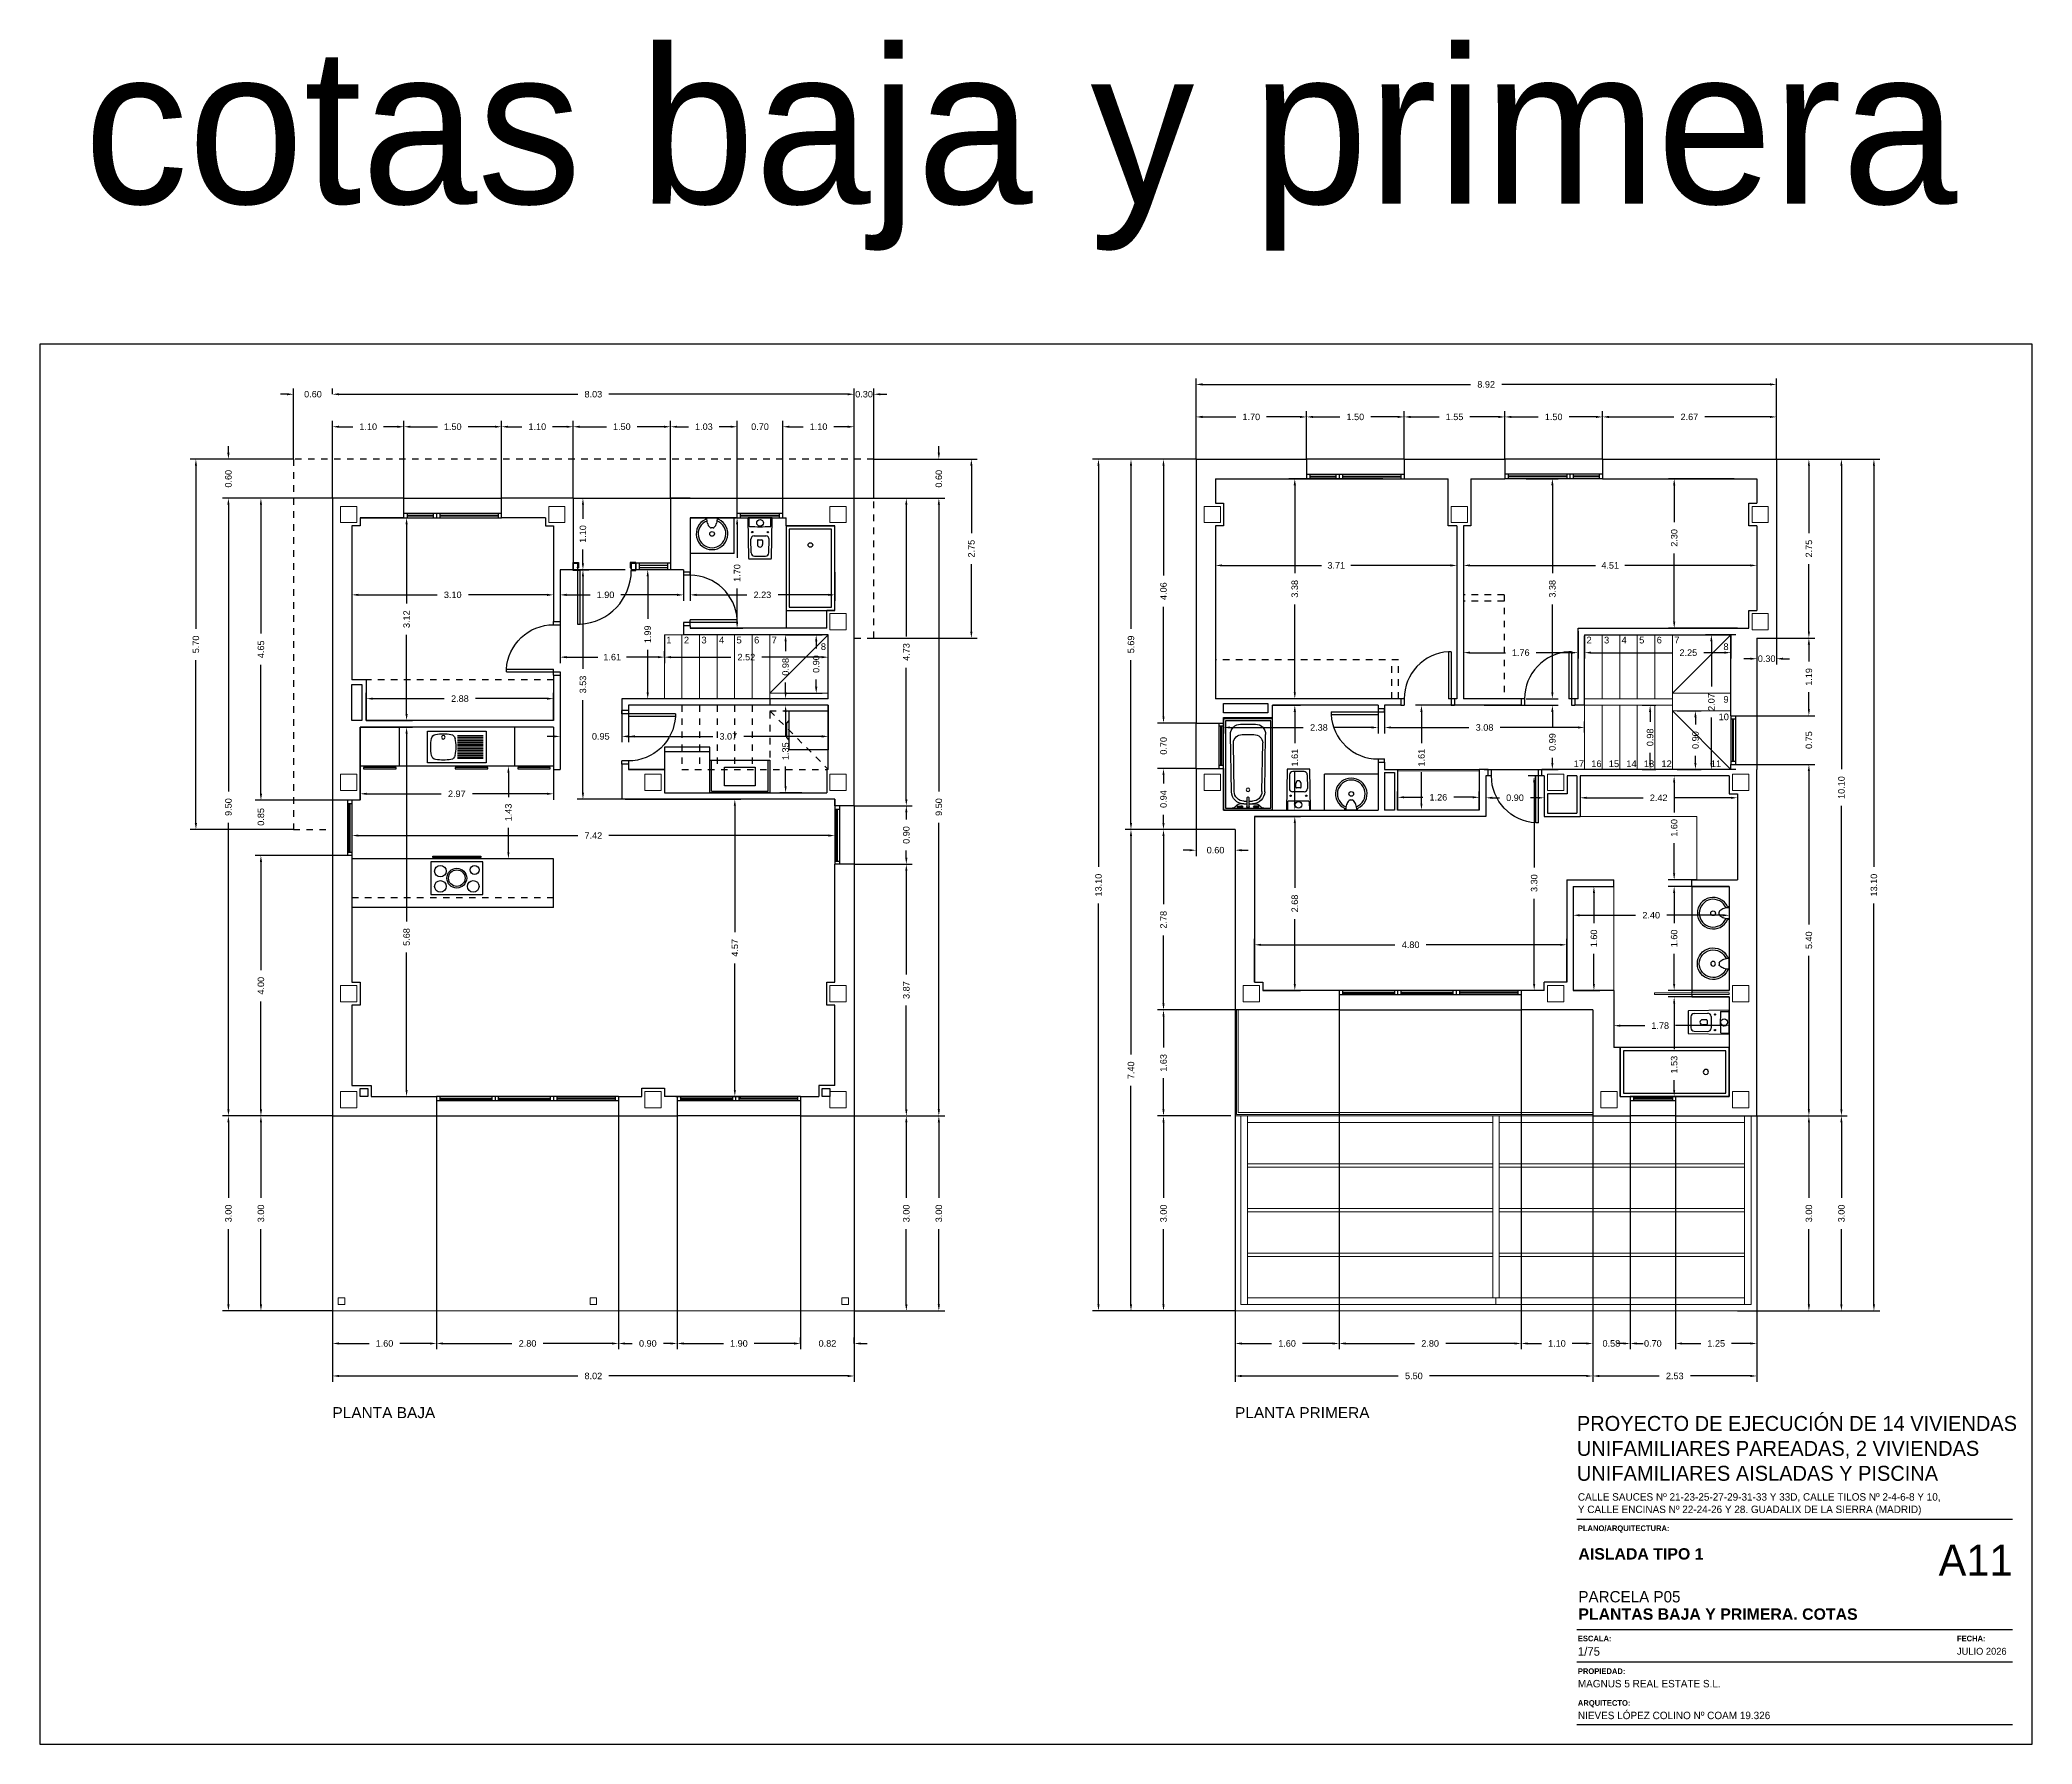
# Model space of a CAD drawing. Header units: millimetres. Extents: x 441156 to 441653, y 4514887 to 4515266.
# Drawn here: x 441294.27 to 441324.91, y 4515046.18 to 4515072.4 of the extents above; entities that cross this region are included whole.
import ezdxf
from ezdxf.enums import TextEntityAlignment as Align

# ---------------------------------------------------------------- set-up
doc = ezdxf.new("R2010")
doc.units = ezdxf.units.MM
doc.linetypes.add('CONTINUA', pattern=[0])
doc.linetypes.add('RAYITAS', pattern=[0.375, 0.25, -0.125])
doc.layers.add('01_cartela', color=6, linetype='Continuous', plot=False)
for name, color, linetype in [('01_cotas', 254, 'Continuous'), ('01_muros', 1, 'Continuous'), ('01_proyección', 4, 'RAYITAS'), ('01_puertas', 2, 'Continuous'), ('01_sanitarios', 250, 'Continuous'), ('01_tabiques', 3, 'Continuous'), ('01_texto cartela', 5, 'Continuous'), ('01_textos', 7, 'Continuous'), ('01_ventanas', 2, 'Continuous')]:
    doc.layers.add(name, color=color, linetype=linetype)
for name, color, linetype, lineweight in [('01_muebles_B', 254, 'Continuous', 5), ('01_pilares baja', 5, 'Continuous', 20), ('01_varios', 4, 'Continuous', 0)]:
    doc.layers.add(name, color=color, linetype=linetype, lineweight=lineweight)
doc.styles.add('Century Gothic', font='', dxfattribs={"height": 2})
doc.styles.add('Century Gothic_3', font='', dxfattribs={"height": 4.5})
doc.styles.add('Century Gothic_5', font='', dxfattribs={"height": 2.5})
doc.styles.add('Century Gothic_6', font='', dxfattribs={"height": 11})
doc.styles.add('Estilo1', font='swissel.ttf')
doc.styles.add('NIEVES2', font='sanss___.ttf')
doc.styles.add('NIEVES3', font='swisseb.ttf')
doc.styles.add('ROMANS', font='romans')
doc.styles.get('Century Gothic').set_extended_font_data('Century Gothic')
doc.styles.get('Century Gothic_3').set_extended_font_data('Century Gothic')
doc.styles.get('Century Gothic_5').set_extended_font_data('Century Gothic')
doc.styles.get('Century Gothic_6').set_extended_font_data('Century Gothic')
doc.dimstyles.new('DECIMAL-50', dxfattribs={"dimtxt": 0.08, "dimasz": 0.15, "dimexe": 0.09, "dimexo": 0, "dimgap": 0.09, "dimtad": 0, "dimzin": 0, "dimdsep": 46, "dimtxsty": 'ROMANS', "dimcen": 0.09, "dimclrt": 6, "dimadec": 0, "dimazin": 0, "dimtfac": 1.38, "dimtix": 1, "dimtofl": 0, "dimtmove": 2, "dimatfit": 3, "dimldrblk": 'OBLIQUE', "dimfxl": 1, "dimtolj": 1, "dimtzin": 0, "dimarcsym": 0})

msp = doc.modelspace()

# ---------------------------------------------------------------- texts
at = {"layer": '01_texto cartela', "color": 1}
for s, insert, char_height, width, attachment_point, style in [('cotas baja y primera ', (441294.95, 4515072.272), 2.39287, 47.85732, 1, 'Century Gothic_6'), ('A11', (441324.609, 4515049.254), 0.4786, 1.04985, 3, 'Century Gothic_6'), ('\\pt2.3273;AISLADA TIPO 1 ', (441317.931, 4515049.022), 0.17455, 7.00908, 7, 'NIEVES3')]:
    msp.add_mtext(s, dxfattribs=dict(at, insert=insert, char_height=char_height, width=width, attachment_point=attachment_point, style=style))
at = {"layer": '01_texto cartela', "attachment_point": 1}
for s, insert, char_height, width, style in [('\\PPROYECTO DE EJECUCIÓN DE 14 VIVIENDAS UNIFAMILIARES PAREADAS, 2 VIVIENDAS UNIFAMILIARES AISLADAS Y PISCINA', (441317.908, 4515051.616), 0.23, 6.82217, 'Century Gothic_3'), ('CALLE SAUCES Nº 21-23-25-27-29-31-33 Y 33D, CALLE TILOS Nº 2-4-6-8 Y 10, \\PY CALLE ENCINAS Nº 22-24-26 Y 28. GUADALIX DE LA SIERRA (MADRID)', (441317.923, 4515050.045), 0.11455, 9.24681, 'Century Gothic'), ('{\\fCentury Gothic|b1|i0|c0|p34;PLANO/ARQUITECTURA: }', (441317.923, 4515049.549), 0.08701, 2.11715, 'Century Gothic'), ('{\\fCentury Gothic|b1|i0|c0|p34;FECHA: }', (441323.753, 4515047.854), 0.08701, 2.11715, 'Century Gothic'), ('JULIO 2026', (441323.753, 4515047.667), 0.1069, 3.50438, 'Century Gothic')]:
    msp.add_mtext(s, dxfattribs=dict(at, insert=insert, char_height=char_height, width=width, style=style))
at = {"layer": '01_texto cartela', "color": 5}
for s, insert, char_height, width, attachment_point, style in [('\\pt2.3273;\\PPARCELA P05', (441317.931, 4515048.363), 0.17455, 7.00908, 7, 'Century Gothic_5'), ('\\pt2.3273;PLANTAS BAJA Y PRIMERA. COTAS', (441317.931, 4515048.096), 0.17455, 7.00908, 7, 'NIEVES3'), ('{\\fCentury Gothic|b1|i0|c0|p34;ESCALA: }', (441317.923, 4515047.854), 0.08701, 2.11715, 1, 'Century Gothic'), ('1/75', (441317.923, 4515047.676), 0.1309, 2.11715, 1, 'Century Gothic'), ('{\\fCentury Gothic|b1|i0|c0|p34;PROPIEDAD:}', (441317.923, 4515047.351), 0.08701, 0.83709, 1, 'Century Gothic'), ('MAGNUS 5 REAL ESTATE S.L.', (441317.923, 4515047.173), 0.11455, 4.88231, 1, 'Century Gothic'), ('{\\fCentury Gothic|b1|i0|c0|p34;ARQUITECTO:}', (441317.923, 4515046.862), 0.08701, 0.83709, 1, 'Century Gothic'), ('NIEVES LÓPEZ COLINO Nº COAM 19.326', (441317.923, 4515046.684), 0.11455, 3.65153, 1, 'Century Gothic')]:
    msp.add_mtext(s, dxfattribs=dict(at, insert=insert, char_height=char_height, width=width, attachment_point=attachment_point, style=style))
at = {"layer": '01_textos', "style": 'NIEVES2'}
for s, height, p in [('1', 0.103, (441303.945, 4515063.115, 0)), ('2', 0.103, (441304.215, 4515063.115, 0)), ('3', 0.103, (441304.485, 4515063.115, 0)), ('4', 0.103, (441304.755, 4515063.115, 0)), ('5', 0.103, (441305.025, 4515063.115, 0)), ('6', 0.103, (441305.295, 4515063.115, 0)), ('7', 0.103, (441305.565, 4515063.115, 0)), ('8', 0.103, (441306.321, 4515063.014, 0)), ('2', 0.103, (441318.095, 4515063.115, 0)), ('3', 0.103, (441318.365, 4515063.115, 0)), ('4', 0.103, (441318.635, 4515063.115, 0)), ('5', 0.103, (441318.905, 4515063.115, 0)), ('6', 0.103, (441319.175, 4515063.115, 0)), ('7', 0.103, (441319.445, 4515063.115, 0)), ('8', 0.103, (441320.201, 4515063.014, 0)), ('9', 0.103, (441320.201, 4515062.204, 0)), ('10', 0.1026, (441320.166, 4515061.934, 0)), ('17', 0.1026, (441317.938, 4515061.213, 0)), ('16', 0.1026, (441318.208, 4515061.213, 0)), ('15', 0.1026, (441318.478, 4515061.213, 0)), ('14', 0.1026, (441318.748, 4515061.213, 0)), ('13', 0.1026, (441319.018, 4515061.213, 0)), ('12', 0.1026, (441319.288, 4515061.213, 0)), ('11', 0.1026, (441320.047, 4515061.213, 0))]:
    msp.add_text(s, height=height, dxfattribs=at).set_placement(p, align=Align.CENTER)
at = {"layer": '01_textos', "color": 5, "style": 'Estilo1'}
for s, p in [('PLANTA BAJA', (441298.771, 4515051.199, 0)), ('PLANTA PRIMERA', (441312.651, 4515051.199, 0))]:
    msp.add_text(s, height=0.16973, dxfattribs=at).set_placement(p)

# ---------------------------------------------------------------- blocks, each defined once
blk = doc.blocks.new('*D313')
at = {"layer": '01_cotas', "color": 0, "linetype": 'CONTINUA', "lineweight": -2, "transparency": 16777216}
for p, q in [((441298.771, 4515065.348), (441298.771, 4515066.538)), ((441299.871, 4515065.348), (441299.871, 4515066.538))]:
    blk.add_line(p, q, dxfattribs=at)
at = {"layer": '01_cotas', "color": 0, "lineweight": -2, "transparency": 16777216}
for p, q in [((441298.871, 4515066.448), (441299.085, 4515066.448)), ((441299.771, 4515066.448), (441299.557, 4515066.448))]:
    blk.add_line(p, q, dxfattribs=at)
at = {"layer": '01_cotas', "color": 0, "transparency": 16777216}
for points in [[(441298.871, 4515066.464), (441298.871, 4515066.431), (441298.771, 4515066.448)], [(441299.771, 4515066.464), (441299.771, 4515066.431), (441299.871, 4515066.448)]]:
    blk.add_solid(points, dxfattribs=at)
at = {"layer": '01_cotas', "color": 7, "transparency": 16777216, "insert": (441299.321, 4515066.448), "char_height": 0.1, "attachment_point": 5, "style": 'Estilo1'}
blk.add_mtext('\\A1;1.10', dxfattribs=at)
blk = doc.blocks.new('*D311')
at = {"layer": '01_cotas', "color": 0, "linetype": 'CONTINUA', "lineweight": -2, "transparency": 16777216}
for p, q in [((441298.171, 4515065.948), (441298.171, 4515067.038)), ((441298.771, 4515066.948), (441298.771, 4515067.038))]:
    blk.add_line(p, q, dxfattribs=at)
at = {"layer": '01_cotas', "color": 0, "lineweight": -2, "transparency": 16777216}
for p, q in [((441298.071, 4515066.948), (441297.971, 4515066.948)), ((441298.871, 4515066.948), (441298.971, 4515066.948))]:
    blk.add_line(p, q, dxfattribs=at)
at = {"layer": '01_cotas', "color": 0, "transparency": 16777216}
for points in [[(441298.071, 4515066.964), (441298.071, 4515066.931), (441298.171, 4515066.948)], [(441298.871, 4515066.964), (441298.871, 4515066.931), (441298.771, 4515066.948)]]:
    blk.add_solid(points, dxfattribs=at)
at = {"layer": '01_cotas', "color": 7, "transparency": 16777216, "insert": (441298.471, 4515066.948), "char_height": 0.1, "attachment_point": 5, "style": 'Estilo1'}
blk.add_mtext('\\A1;0.60', dxfattribs=at)
blk = doc.blocks.new('*D312')
at = {"layer": '01_cotas', "color": 0, "linetype": 'CONTINUA', "lineweight": -2, "transparency": 16777216}
for p, q in [((441298.771, 4515065.348), (441297.581, 4515065.348)), ((441298.771, 4515060.703), (441297.581, 4515060.703))]:
    blk.add_line(p, q, dxfattribs=at)
at = {"layer": '01_cotas', "color": 0, "lineweight": -2, "transparency": 16777216}
for p, q in [((441297.671, 4515065.248), (441297.671, 4515063.266)), ((441297.671, 4515060.803), (441297.671, 4515062.784))]:
    blk.add_line(p, q, dxfattribs=at)
at = {"layer": '01_cotas', "color": 0, "transparency": 16777216}
for points in [[(441297.654, 4515065.248), (441297.688, 4515065.248), (441297.671, 4515065.348)], [(441297.654, 4515060.803), (441297.688, 4515060.803), (441297.671, 4515060.703)]]:
    blk.add_solid(points, dxfattribs=at)
at = {"layer": '01_cotas', "color": 7, "transparency": 16777216, "insert": (441297.671, 4515063.025), "char_height": 0.1, "attachment_point": 5, "rotation": 90, "style": 'Estilo1'}
blk.add_mtext('\\A1;4.65', dxfattribs=at)
blk = doc.blocks.new('*D317')
at = {"layer": '01_cotas', "color": 0, "linetype": 'CONTINUA', "lineweight": -2, "transparency": 16777216}
for p, q in [((441298.771, 4515055.848), (441298.771, 4515052.258)), ((441300.371, 4515055.848), (441300.371, 4515052.258))]:
    blk.add_line(p, q, dxfattribs=at)
at = {"layer": '01_cotas', "color": 0, "lineweight": -2, "transparency": 16777216}
for p, q in [((441298.871, 4515052.348), (441299.335, 4515052.348)), ((441300.271, 4515052.348), (441299.807, 4515052.348))]:
    blk.add_line(p, q, dxfattribs=at)
at = {"layer": '01_cotas', "color": 0, "transparency": 16777216}
for points in [[(441298.871, 4515052.364), (441298.871, 4515052.331), (441298.771, 4515052.348)], [(441300.271, 4515052.364), (441300.271, 4515052.331), (441300.371, 4515052.348)]]:
    blk.add_solid(points, dxfattribs=at)
at = {"layer": '01_cotas', "color": 7, "transparency": 16777216, "insert": (441299.571, 4515052.348), "char_height": 0.1, "attachment_point": 5, "style": 'Estilo1'}
blk.add_mtext('\\A1;1.60', dxfattribs=at)
blk = doc.blocks.new('*D318')
at = {"layer": '01_cotas', "color": 0, "linetype": 'CONTINUA', "lineweight": -2, "transparency": 16777216}
for p, q in [((441298.771, 4515055.848), (441298.771, 4515051.758)), ((441306.796, 4515055.848), (441306.796, 4515051.758))]:
    blk.add_line(p, q, dxfattribs=at)
at = {"layer": '01_cotas', "color": 0, "lineweight": -2, "transparency": 16777216}
for p, q in [((441298.871, 4515051.848), (441302.544, 4515051.848)), ((441306.696, 4515051.848), (441303.022, 4515051.848))]:
    blk.add_line(p, q, dxfattribs=at)
at = {"layer": '01_cotas', "color": 0, "transparency": 16777216}
for points in [[(441298.871, 4515051.864), (441298.871, 4515051.831), (441298.771, 4515051.848)], [(441306.696, 4515051.864), (441306.696, 4515051.831), (441306.796, 4515051.848)]]:
    blk.add_solid(points, dxfattribs=at)
at = {"layer": '01_cotas', "color": 7, "transparency": 16777216, "insert": (441302.783, 4515051.848), "char_height": 0.1, "attachment_point": 5, "style": 'Estilo1'}
blk.add_mtext('\\A1;8.02', dxfattribs=at)
blk = doc.blocks.new('*D314')
at = {"layer": '01_cotas', "color": 0, "linetype": 'CONTINUA', "lineweight": -2, "transparency": 16777216}
for p, q in [((441300.371, 4515055.848), (441300.371, 4515052.258)), ((441303.171, 4515055.848), (441303.171, 4515052.258))]:
    blk.add_line(p, q, dxfattribs=at)
at = {"layer": '01_cotas', "color": 0, "lineweight": -2, "transparency": 16777216}
for p, q in [((441300.471, 4515052.348), (441301.531, 4515052.348)), ((441303.071, 4515052.348), (441302.011, 4515052.348))]:
    blk.add_line(p, q, dxfattribs=at)
at = {"layer": '01_cotas', "color": 0, "transparency": 16777216}
for points in [[(441300.471, 4515052.364), (441300.471, 4515052.331), (441300.371, 4515052.348)], [(441303.071, 4515052.364), (441303.071, 4515052.331), (441303.171, 4515052.348)]]:
    blk.add_solid(points, dxfattribs=at)
at = {"layer": '01_cotas', "color": 7, "transparency": 16777216, "insert": (441301.771, 4515052.348), "char_height": 0.1, "attachment_point": 5, "style": 'Estilo1'}
blk.add_mtext('\\A1;2.80', dxfattribs=at)
blk = doc.blocks.new('*D315')
at = {"layer": '01_cotas', "color": 0, "linetype": 'CONTINUA', "lineweight": -2, "transparency": 16777216}
for p, q in [((441303.171, 4515055.848), (441303.171, 4515052.258)), ((441304.071, 4515055.848), (441304.071, 4515052.258))]:
    blk.add_line(p, q, dxfattribs=at)
at = {"layer": '01_cotas', "color": 0, "lineweight": -2, "transparency": 16777216}
for p, q in [((441303.271, 4515052.348), (441303.381, 4515052.348)), ((441303.971, 4515052.348), (441303.861, 4515052.348))]:
    blk.add_line(p, q, dxfattribs=at)
at = {"layer": '01_cotas', "color": 0, "transparency": 16777216}
for points in [[(441303.271, 4515052.364), (441303.271, 4515052.331), (441303.171, 4515052.348)], [(441303.971, 4515052.364), (441303.971, 4515052.331), (441304.071, 4515052.348)]]:
    blk.add_solid(points, dxfattribs=at)
at = {"layer": '01_cotas', "color": 7, "transparency": 16777216, "insert": (441303.621, 4515052.348), "char_height": 0.1, "attachment_point": 5, "style": 'Estilo1'}
blk.add_mtext('\\A1;0.90', dxfattribs=at)
blk = doc.blocks.new('*D316')
at = {"layer": '01_cotas', "color": 0, "linetype": 'CONTINUA', "lineweight": -2, "transparency": 16777216}
for p, q in [((441304.071, 4515055.848), (441304.071, 4515052.258)), ((441305.971, 4515055.848), (441305.971, 4515052.258))]:
    blk.add_line(p, q, dxfattribs=at)
at = {"layer": '01_cotas', "color": 0, "lineweight": -2, "transparency": 16777216}
for p, q in [((441304.171, 4515052.348), (441304.785, 4515052.348)), ((441305.871, 4515052.348), (441305.257, 4515052.348))]:
    blk.add_line(p, q, dxfattribs=at)
at = {"layer": '01_cotas', "color": 0, "transparency": 16777216}
for points in [[(441304.171, 4515052.364), (441304.171, 4515052.331), (441304.071, 4515052.348)], [(441305.871, 4515052.364), (441305.871, 4515052.331), (441305.971, 4515052.348)]]:
    blk.add_solid(points, dxfattribs=at)
at = {"layer": '01_cotas', "color": 7, "transparency": 16777216, "insert": (441305.021, 4515052.348), "char_height": 0.1, "attachment_point": 5, "style": 'Estilo1'}
blk.add_mtext('\\A1;1.90', dxfattribs=at)
blk = doc.blocks.new('*D319')
at = {"layer": '01_cotas', "color": 0, "linetype": 'CONTINUA', "lineweight": -2, "transparency": 16777216}
for p, q in [((441299.871, 4515065.348), (441299.871, 4515066.538)), ((441301.371, 4515065.348), (441301.371, 4515066.538))]:
    blk.add_line(p, q, dxfattribs=at)
at = {"layer": '01_cotas', "color": 0, "lineweight": -2, "transparency": 16777216}
for p, q in [((441299.971, 4515066.448), (441300.385, 4515066.448)), ((441301.271, 4515066.448), (441300.857, 4515066.448))]:
    blk.add_line(p, q, dxfattribs=at)
at = {"layer": '01_cotas', "color": 0, "transparency": 16777216}
for points in [[(441299.971, 4515066.464), (441299.971, 4515066.431), (441299.871, 4515066.448)], [(441301.271, 4515066.464), (441301.271, 4515066.431), (441301.371, 4515066.448)]]:
    blk.add_solid(points, dxfattribs=at)
at = {"layer": '01_cotas', "color": 7, "transparency": 16777216, "insert": (441300.621, 4515066.448), "char_height": 0.1, "attachment_point": 5, "style": 'Estilo1'}
blk.add_mtext('\\A1;1.50', dxfattribs=at)
blk = doc.blocks.new('*D320')
at = {"layer": '01_cotas', "color": 0, "linetype": 'CONTINUA', "lineweight": -2, "transparency": 16777216}
for p, q in [((441301.371, 4515065.348), (441301.371, 4515066.538)), ((441302.471, 4515065.348), (441302.471, 4515066.538))]:
    blk.add_line(p, q, dxfattribs=at)
at = {"layer": '01_cotas', "color": 0, "lineweight": -2, "transparency": 16777216}
for p, q in [((441301.471, 4515066.448), (441301.685, 4515066.448)), ((441302.371, 4515066.448), (441302.157, 4515066.448))]:
    blk.add_line(p, q, dxfattribs=at)
at = {"layer": '01_cotas', "color": 0, "transparency": 16777216}
for points in [[(441301.471, 4515066.464), (441301.471, 4515066.431), (441301.371, 4515066.448)], [(441302.371, 4515066.464), (441302.371, 4515066.431), (441302.471, 4515066.448)]]:
    blk.add_solid(points, dxfattribs=at)
at = {"layer": '01_cotas', "color": 7, "transparency": 16777216, "insert": (441301.921, 4515066.448), "char_height": 0.1, "attachment_point": 5, "style": 'Estilo1'}
blk.add_mtext('\\A1;1.10', dxfattribs=at)
blk = doc.blocks.new('*D321')
at = {"layer": '01_cotas', "color": 0, "linetype": 'CONTINUA', "lineweight": -2, "transparency": 16777216}
for p, q in [((441302.471, 4515065.348), (441302.471, 4515066.538)), ((441303.971, 4515065.348), (441303.971, 4515066.538))]:
    blk.add_line(p, q, dxfattribs=at)
at = {"layer": '01_cotas', "color": 0, "lineweight": -2, "transparency": 16777216}
for p, q in [((441302.571, 4515066.448), (441302.985, 4515066.448)), ((441303.871, 4515066.448), (441303.457, 4515066.448))]:
    blk.add_line(p, q, dxfattribs=at)
at = {"layer": '01_cotas', "color": 0, "transparency": 16777216}
for points in [[(441302.571, 4515066.464), (441302.571, 4515066.431), (441302.471, 4515066.448)], [(441303.871, 4515066.464), (441303.871, 4515066.431), (441303.971, 4515066.448)]]:
    blk.add_solid(points, dxfattribs=at)
at = {"layer": '01_cotas', "color": 7, "transparency": 16777216, "insert": (441303.221, 4515066.448), "char_height": 0.1, "attachment_point": 5, "style": 'Estilo1'}
blk.add_mtext('\\A1;1.50', dxfattribs=at)
blk = doc.blocks.new('*D322')
at = {"layer": '01_cotas', "color": 0, "linetype": 'CONTINUA', "lineweight": -2, "transparency": 16777216}
for p, q in [((441303.971, 4515065.348), (441303.971, 4515066.538)), ((441304.996, 4515065.348), (441304.996, 4515066.538))]:
    blk.add_line(p, q, dxfattribs=at)
at = {"layer": '01_cotas', "color": 0, "lineweight": -2, "transparency": 16777216}
for p, q in [((441304.071, 4515066.448), (441304.247, 4515066.448)), ((441304.896, 4515066.448), (441304.72, 4515066.448))]:
    blk.add_line(p, q, dxfattribs=at)
at = {"layer": '01_cotas', "color": 0, "transparency": 16777216}
for points in [[(441304.071, 4515066.464), (441304.071, 4515066.431), (441303.971, 4515066.448)], [(441304.896, 4515066.464), (441304.896, 4515066.431), (441304.996, 4515066.448)]]:
    blk.add_solid(points, dxfattribs=at)
at = {"layer": '01_cotas', "color": 7, "transparency": 16777216, "insert": (441304.483, 4515066.448), "char_height": 0.1, "attachment_point": 5, "style": 'Estilo1'}
blk.add_mtext('\\A1;1.03', dxfattribs=at)
blk = doc.blocks.new('*D323')
at = {"layer": '01_cotas', "color": 0, "lineweight": -2, "transparency": 16777216}
for p, q in [((441304.896, 4515066.448), (441304.796, 4515066.448)), ((441305.796, 4515066.448), (441305.896, 4515066.448))]:
    blk.add_line(p, q, dxfattribs=at)
at = {"layer": '01_cotas', "color": 0, "linetype": 'CONTINUA', "lineweight": -2, "transparency": 16777216}
for p, q in [((441304.996, 4515065.348), (441304.996, 4515066.538)), ((441305.696, 4515065.348), (441305.696, 4515066.538))]:
    blk.add_line(p, q, dxfattribs=at)
at = {"layer": '01_cotas', "color": 0, "transparency": 16777216}
for points in [[(441304.896, 4515066.464), (441304.896, 4515066.431), (441304.996, 4515066.448)], [(441305.796, 4515066.464), (441305.796, 4515066.431), (441305.696, 4515066.448)]]:
    blk.add_solid(points, dxfattribs=at)
at = {"layer": '01_cotas', "color": 7, "transparency": 16777216, "insert": (441305.346, 4515066.448), "char_height": 0.1, "attachment_point": 5, "style": 'Estilo1'}
blk.add_mtext('\\A1;0.70', dxfattribs=at)
blk = doc.blocks.new('*D324')
at = {"layer": '01_cotas', "color": 0, "linetype": 'CONTINUA', "lineweight": -2, "transparency": 16777216}
for p, q in [((441305.696, 4515065.348), (441305.696, 4515066.538)), ((441306.796, 4515065.348), (441306.796, 4515066.538))]:
    blk.add_line(p, q, dxfattribs=at)
at = {"layer": '01_cotas', "color": 0, "lineweight": -2, "transparency": 16777216}
for p, q in [((441305.796, 4515066.448), (441306.01, 4515066.448)), ((441306.696, 4515066.448), (441306.482, 4515066.448))]:
    blk.add_line(p, q, dxfattribs=at)
at = {"layer": '01_cotas', "color": 0, "transparency": 16777216}
for points in [[(441305.796, 4515066.464), (441305.796, 4515066.431), (441305.696, 4515066.448)], [(441306.696, 4515066.464), (441306.696, 4515066.431), (441306.796, 4515066.448)]]:
    blk.add_solid(points, dxfattribs=at)
at = {"layer": '01_cotas', "color": 7, "transparency": 16777216, "insert": (441306.246, 4515066.448), "char_height": 0.1, "attachment_point": 5, "style": 'Estilo1'}
blk.add_mtext('\\A1;1.10', dxfattribs=at)
blk = doc.blocks.new('*D325')
at = {"layer": '01_cotas', "color": 0, "lineweight": -2, "transparency": 16777216}
for p, q in [((441305.871, 4515052.348), (441305.771, 4515052.348)), ((441306.896, 4515052.348), (441306.996, 4515052.348))]:
    blk.add_line(p, q, dxfattribs=at)
at = {"layer": '01_cotas', "color": 0, "linetype": 'CONTINUA', "lineweight": -2, "transparency": 16777216}
for p, q in [((441305.971, 4515052.348), (441305.971, 4515052.438)), ((441306.796, 4515052.348), (441306.796, 4515052.438))]:
    blk.add_line(p, q, dxfattribs=at)
at = {"layer": '01_cotas', "color": 0, "transparency": 16777216}
for points in [[(441305.871, 4515052.364), (441305.871, 4515052.331), (441305.971, 4515052.348)], [(441306.896, 4515052.364), (441306.896, 4515052.331), (441306.796, 4515052.348)]]:
    blk.add_solid(points, dxfattribs=at)
at = {"layer": '01_cotas', "color": 7, "transparency": 16777216, "insert": (441306.383, 4515052.348), "char_height": 0.1, "attachment_point": 5, "style": 'Estilo1'}
blk.add_mtext('\\A1;0.82', dxfattribs=at)
blk = doc.blocks.new('*D326')
at = {"layer": '01_cotas', "color": 0, "lineweight": -2, "transparency": 16777216}
for p, q in [((441297.671, 4515060.803), (441297.671, 4515060.903)), ((441297.671, 4515059.753), (441297.671, 4515059.653))]:
    blk.add_line(p, q, dxfattribs=at)
at = {"layer": '01_cotas', "color": 0, "linetype": 'CONTINUA', "lineweight": -2, "transparency": 16777216}
for p, q in [((441298.771, 4515060.703), (441297.581, 4515060.703)), ((441298.771, 4515059.853), (441297.581, 4515059.853))]:
    blk.add_line(p, q, dxfattribs=at)
at = {"layer": '01_cotas', "color": 0, "transparency": 16777216}
for points in [[(441297.654, 4515060.803), (441297.688, 4515060.803), (441297.671, 4515060.703)], [(441297.654, 4515059.753), (441297.688, 4515059.753), (441297.671, 4515059.853)]]:
    blk.add_solid(points, dxfattribs=at)
at = {"layer": '01_cotas', "color": 7, "transparency": 16777216, "insert": (441297.671, 4515060.447), "char_height": 0.1, "attachment_point": 5, "rotation": 90, "style": 'Estilo1'}
blk.add_mtext('\\A1;0.85', dxfattribs=at)
blk = doc.blocks.new('*D327')
at = {"layer": '01_cotas', "color": 0, "linetype": 'CONTINUA', "lineweight": -2, "transparency": 16777216}
for p, q in [((441298.771, 4515059.853), (441297.581, 4515059.853)), ((441298.771, 4515055.848), (441297.581, 4515055.848))]:
    blk.add_line(p, q, dxfattribs=at)
at = {"layer": '01_cotas', "color": 0, "lineweight": -2, "transparency": 16777216}
for p, q in [((441297.671, 4515059.753), (441297.671, 4515058.091)), ((441297.671, 4515055.948), (441297.671, 4515057.609))]:
    blk.add_line(p, q, dxfattribs=at)
at = {"layer": '01_cotas', "color": 0, "transparency": 16777216}
for points in [[(441297.654, 4515059.753), (441297.688, 4515059.753), (441297.671, 4515059.853)], [(441297.654, 4515055.948), (441297.688, 4515055.948), (441297.671, 4515055.848)]]:
    blk.add_solid(points, dxfattribs=at)
at = {"layer": '01_cotas', "color": 7, "transparency": 16777216, "insert": (441297.671, 4515057.85), "char_height": 0.1, "attachment_point": 5, "rotation": 90, "style": 'Estilo1'}
blk.add_mtext('\\A1;4.00', dxfattribs=at)
blk = doc.blocks.new('*D328')
at = {"layer": '01_cotas', "color": 0, "linetype": 'CONTINUA', "lineweight": -2, "transparency": 16777216}
for p, q in [((441306.796, 4515065.348), (441307.686, 4515065.348)), ((441306.796, 4515060.618), (441307.686, 4515060.618))]:
    blk.add_line(p, q, dxfattribs=at)
at = {"layer": '01_cotas', "color": 0, "lineweight": -2, "transparency": 16777216}
for p, q in [((441307.596, 4515065.248), (441307.596, 4515063.223)), ((441307.596, 4515060.718), (441307.596, 4515062.742))]:
    blk.add_line(p, q, dxfattribs=at)
at = {"layer": '01_cotas', "color": 0, "transparency": 16777216}
for points in [[(441307.579, 4515065.248), (441307.613, 4515065.248), (441307.596, 4515065.348)], [(441307.579, 4515060.718), (441307.613, 4515060.718), (441307.596, 4515060.618)]]:
    blk.add_solid(points, dxfattribs=at)
at = {"layer": '01_cotas', "color": 7, "transparency": 16777216, "insert": (441307.596, 4515062.983), "char_height": 0.1, "attachment_point": 5, "rotation": 90, "style": 'Estilo1'}
blk.add_mtext('\\A1;4.73', dxfattribs=at)
blk = doc.blocks.new('*D329')
at = {"layer": '01_cotas', "color": 0, "linetype": 'CONTINUA', "lineweight": -2, "transparency": 16777216}
for p, q in [((441306.796, 4515060.618), (441307.686, 4515060.618)), ((441306.796, 4515059.718), (441307.686, 4515059.718))]:
    blk.add_line(p, q, dxfattribs=at)
at = {"layer": '01_cotas', "color": 0, "lineweight": -2, "transparency": 16777216}
for p, q in [((441307.596, 4515060.518), (441307.596, 4515060.408)), ((441307.596, 4515059.818), (441307.596, 4515059.928))]:
    blk.add_line(p, q, dxfattribs=at)
at = {"layer": '01_cotas', "color": 0, "transparency": 16777216}
for points in [[(441307.579, 4515060.518), (441307.613, 4515060.518), (441307.596, 4515060.618)], [(441307.579, 4515059.818), (441307.613, 4515059.818), (441307.596, 4515059.718)]]:
    blk.add_solid(points, dxfattribs=at)
at = {"layer": '01_cotas', "color": 7, "transparency": 16777216, "insert": (441307.596, 4515060.168), "char_height": 0.1, "attachment_point": 5, "rotation": 90, "style": 'Estilo1'}
blk.add_mtext('\\A1;0.90', dxfattribs=at)
blk = doc.blocks.new('*D330')
at = {"layer": '01_cotas', "color": 0, "linetype": 'CONTINUA', "lineweight": -2, "transparency": 16777216}
for p, q in [((441306.796, 4515059.718), (441307.686, 4515059.718)), ((441306.796, 4515055.848), (441307.686, 4515055.848))]:
    blk.add_line(p, q, dxfattribs=at)
at = {"layer": '01_cotas', "color": 0, "lineweight": -2, "transparency": 16777216}
for p, q in [((441307.596, 4515059.618), (441307.596, 4515058.021)), ((441307.596, 4515055.948), (441307.596, 4515057.544))]:
    blk.add_line(p, q, dxfattribs=at)
at = {"layer": '01_cotas', "color": 0, "transparency": 16777216}
for points in [[(441307.579, 4515059.618), (441307.613, 4515059.618), (441307.596, 4515059.718)], [(441307.579, 4515055.948), (441307.613, 4515055.948), (441307.596, 4515055.848)]]:
    blk.add_solid(points, dxfattribs=at)
at = {"layer": '01_cotas', "color": 7, "transparency": 16777216, "insert": (441307.596, 4515057.783), "char_height": 0.1, "attachment_point": 5, "rotation": 90, "style": 'Estilo1'}
blk.add_mtext('\\A1;3.87', dxfattribs=at)
blk = doc.blocks.new('*D331')
at = {"layer": '01_cotas', "color": 0, "linetype": 'CONTINUA', "lineweight": -2, "transparency": 16777216}
for p, q in [((441306.796, 4515065.348), (441306.796, 4515067.038)), ((441307.096, 4515065.348), (441307.096, 4515067.038))]:
    blk.add_line(p, q, dxfattribs=at)
at = {"layer": '01_cotas', "color": 0, "lineweight": -2, "transparency": 16777216}
for p, q in [((441306.696, 4515066.948), (441306.596, 4515066.948)), ((441307.196, 4515066.948), (441307.296, 4515066.948))]:
    blk.add_line(p, q, dxfattribs=at)
at = {"layer": '01_cotas', "color": 0, "transparency": 16777216}
for points in [[(441306.696, 4515066.964), (441306.696, 4515066.931), (441306.796, 4515066.948)], [(441307.196, 4515066.964), (441307.196, 4515066.931), (441307.096, 4515066.948)]]:
    blk.add_solid(points, dxfattribs=at)
at = {"layer": '01_cotas', "color": 7, "transparency": 16777216, "insert": (441306.946, 4515066.948), "char_height": 0.1, "attachment_point": 5, "style": 'Estilo1'}
blk.add_mtext('\\A1;0.30', dxfattribs=at)
blk = doc.blocks.new('*D332')
at = {"layer": '01_cotas', "color": 0, "linetype": 'CONTINUA', "lineweight": -2, "transparency": 16777216}
for p, q in [((441298.771, 4515065.348), (441297.081, 4515065.348)), ((441298.771, 4515055.848), (441297.081, 4515055.848))]:
    blk.add_line(p, q, dxfattribs=at)
at = {"layer": '01_cotas', "color": 0, "lineweight": -2, "transparency": 16777216}
for p, q in [((441297.171, 4515065.248), (441297.171, 4515060.838)), ((441297.171, 4515055.948), (441297.171, 4515060.357))]:
    blk.add_line(p, q, dxfattribs=at)
at = {"layer": '01_cotas', "color": 0, "transparency": 16777216}
for points in [[(441297.154, 4515065.248), (441297.188, 4515065.248), (441297.171, 4515065.348)], [(441297.154, 4515055.948), (441297.188, 4515055.948), (441297.171, 4515055.848)]]:
    blk.add_solid(points, dxfattribs=at)
at = {"layer": '01_cotas', "color": 7, "transparency": 16777216, "insert": (441297.171, 4515060.598), "char_height": 0.1, "attachment_point": 5, "rotation": 90, "style": 'Estilo1'}
blk.add_mtext('\\A1;9.50', dxfattribs=at)
blk = doc.blocks.new('*D333')
at = {"layer": '01_cotas', "color": 0, "linetype": 'CONTINUA', "lineweight": -2, "transparency": 16777216}
for p, q in [((441298.171, 4515065.948), (441296.581, 4515065.948)), ((441298.171, 4515060.253), (441296.581, 4515060.253))]:
    blk.add_line(p, q, dxfattribs=at)
at = {"layer": '01_cotas', "color": 0, "lineweight": -2, "transparency": 16777216}
for p, q in [((441296.671, 4515065.848), (441296.671, 4515063.34)), ((441296.671, 4515060.353), (441296.671, 4515062.86))]:
    blk.add_line(p, q, dxfattribs=at)
at = {"layer": '01_cotas', "color": 0, "transparency": 16777216}
for points in [[(441296.654, 4515065.848), (441296.688, 4515065.848), (441296.671, 4515065.948)], [(441296.654, 4515060.353), (441296.688, 4515060.353), (441296.671, 4515060.253)]]:
    blk.add_solid(points, dxfattribs=at)
at = {"layer": '01_cotas', "color": 7, "transparency": 16777216, "insert": (441296.671, 4515063.1), "char_height": 0.1, "attachment_point": 5, "rotation": 90, "style": 'Estilo1'}
blk.add_mtext('\\A1;5.70', dxfattribs=at)
blk = doc.blocks.new('*D334')
at = {"layer": '01_cotas', "color": 0, "lineweight": -2, "transparency": 16777216}
for p, q in [((441297.171, 4515066.048), (441297.171, 4515066.148)), ((441297.171, 4515065.248), (441297.171, 4515065.148))]:
    blk.add_line(p, q, dxfattribs=at)
at = {"layer": '01_cotas', "color": 0, "linetype": 'CONTINUA', "lineweight": -2, "transparency": 16777216}
for p, q in [((441297.171, 4515065.948), (441297.081, 4515065.948)), ((441297.171, 4515065.348), (441297.081, 4515065.348))]:
    blk.add_line(p, q, dxfattribs=at)
at = {"layer": '01_cotas', "color": 0, "transparency": 16777216}
for points in [[(441297.154, 4515066.048), (441297.188, 4515066.048), (441297.171, 4515065.948)], [(441297.154, 4515065.248), (441297.188, 4515065.248), (441297.171, 4515065.348)]]:
    blk.add_solid(points, dxfattribs=at)
at = {"layer": '01_cotas', "color": 7, "transparency": 16777216, "insert": (441297.171, 4515065.648), "char_height": 0.1, "attachment_point": 5, "rotation": 90, "style": 'Estilo1'}
blk.add_mtext('\\A1;0.60', dxfattribs=at)
blk = doc.blocks.new('*D335')
at = {"layer": '01_cotas', "color": 0, "linetype": 'CONTINUA', "lineweight": -2, "transparency": 16777216}
for p, q in [((441298.771, 4515055.848), (441297.581, 4515055.848)), ((441298.771, 4515052.848), (441297.581, 4515052.848))]:
    blk.add_line(p, q, dxfattribs=at)
at = {"layer": '01_cotas', "color": 0, "lineweight": -2, "transparency": 16777216}
for p, q in [((441297.671, 4515055.748), (441297.671, 4515054.588)), ((441297.671, 4515052.948), (441297.671, 4515054.108))]:
    blk.add_line(p, q, dxfattribs=at)
at = {"layer": '01_cotas', "color": 0, "transparency": 16777216}
for points in [[(441297.654, 4515055.748), (441297.688, 4515055.748), (441297.671, 4515055.848)], [(441297.654, 4515052.948), (441297.688, 4515052.948), (441297.671, 4515052.848)]]:
    blk.add_solid(points, dxfattribs=at)
at = {"layer": '01_cotas', "color": 7, "transparency": 16777216, "insert": (441297.671, 4515054.348), "char_height": 0.1, "attachment_point": 5, "rotation": 90, "style": 'Estilo1'}
blk.add_mtext('\\A1;3.00', dxfattribs=at)
blk = doc.blocks.new('*D336')
at = {"layer": '01_cotas', "color": 0, "linetype": 'CONTINUA', "lineweight": -2, "transparency": 16777216}
for p, q in [((441298.771, 4515055.848), (441297.081, 4515055.848)), ((441298.771, 4515052.848), (441297.081, 4515052.848))]:
    blk.add_line(p, q, dxfattribs=at)
at = {"layer": '01_cotas', "color": 0, "lineweight": -2, "transparency": 16777216}
for p, q in [((441297.171, 4515055.748), (441297.171, 4515054.588)), ((441297.171, 4515052.948), (441297.171, 4515054.108))]:
    blk.add_line(p, q, dxfattribs=at)
at = {"layer": '01_cotas', "color": 0, "transparency": 16777216}
for points in [[(441297.154, 4515055.748), (441297.188, 4515055.748), (441297.171, 4515055.848)], [(441297.154, 4515052.948), (441297.188, 4515052.948), (441297.171, 4515052.848)]]:
    blk.add_solid(points, dxfattribs=at)
at = {"layer": '01_cotas', "color": 7, "transparency": 16777216, "insert": (441297.171, 4515054.348), "char_height": 0.1, "attachment_point": 5, "rotation": 90, "style": 'Estilo1'}
blk.add_mtext('\\A1;3.00', dxfattribs=at)
blk = doc.blocks.new('*D337')
at = {"layer": '01_cotas', "color": 0, "linetype": 'CONTINUA', "lineweight": -2, "transparency": 16777216}
for p, q in [((441306.796, 4515055.848), (441307.686, 4515055.848)), ((441306.796, 4515052.848), (441307.686, 4515052.848))]:
    blk.add_line(p, q, dxfattribs=at)
at = {"layer": '01_cotas', "color": 0, "lineweight": -2, "transparency": 16777216}
for p, q in [((441307.596, 4515055.748), (441307.596, 4515054.588)), ((441307.596, 4515052.948), (441307.596, 4515054.108))]:
    blk.add_line(p, q, dxfattribs=at)
at = {"layer": '01_cotas', "color": 0, "transparency": 16777216}
for points in [[(441307.579, 4515055.748), (441307.613, 4515055.748), (441307.596, 4515055.848)], [(441307.579, 4515052.948), (441307.613, 4515052.948), (441307.596, 4515052.848)]]:
    blk.add_solid(points, dxfattribs=at)
at = {"layer": '01_cotas', "color": 7, "transparency": 16777216, "insert": (441307.596, 4515054.348), "char_height": 0.1, "attachment_point": 5, "rotation": 90, "style": 'Estilo1'}
blk.add_mtext('\\A1;3.00', dxfattribs=at)
blk = doc.blocks.new('*D338')
at = {"layer": '01_cotas', "color": 0, "lineweight": -2, "transparency": 16777216}
for p, q in [((441308.096, 4515066.048), (441308.096, 4515066.148)), ((441308.096, 4515065.248), (441308.096, 4515065.148))]:
    blk.add_line(p, q, dxfattribs=at)
at = {"layer": '01_cotas', "color": 0, "linetype": 'CONTINUA', "lineweight": -2, "transparency": 16777216}
for p, q in [((441307.096, 4515065.948), (441308.186, 4515065.948)), ((441307.596, 4515065.348), (441308.186, 4515065.348))]:
    blk.add_line(p, q, dxfattribs=at)
at = {"layer": '01_cotas', "color": 0, "transparency": 16777216}
for points in [[(441308.079, 4515066.048), (441308.113, 4515066.048), (441308.096, 4515065.948)], [(441308.079, 4515065.248), (441308.113, 4515065.248), (441308.096, 4515065.348)]]:
    blk.add_solid(points, dxfattribs=at)
at = {"layer": '01_cotas', "color": 7, "transparency": 16777216, "insert": (441308.096, 4515065.648), "char_height": 0.1, "attachment_point": 5, "rotation": 90, "style": 'Estilo1'}
blk.add_mtext('\\A1;0.60', dxfattribs=at)
blk = doc.blocks.new('*D339')
at = {"layer": '01_cotas', "color": 0, "linetype": 'CONTINUA', "lineweight": -2, "transparency": 16777216}
for p, q in [((441307.596, 4515065.348), (441308.186, 4515065.348)), ((441307.596, 4515055.848), (441308.186, 4515055.848))]:
    blk.add_line(p, q, dxfattribs=at)
at = {"layer": '01_cotas', "color": 0, "lineweight": -2, "transparency": 16777216}
for p, q in [((441308.096, 4515065.248), (441308.096, 4515060.838)), ((441308.096, 4515055.948), (441308.096, 4515060.357))]:
    blk.add_line(p, q, dxfattribs=at)
at = {"layer": '01_cotas', "color": 0, "transparency": 16777216}
for points in [[(441308.079, 4515065.248), (441308.113, 4515065.248), (441308.096, 4515065.348)], [(441308.079, 4515055.948), (441308.113, 4515055.948), (441308.096, 4515055.848)]]:
    blk.add_solid(points, dxfattribs=at)
at = {"layer": '01_cotas', "color": 7, "transparency": 16777216, "insert": (441308.096, 4515060.598), "char_height": 0.1, "attachment_point": 5, "rotation": 90, "style": 'Estilo1'}
blk.add_mtext('\\A1;9.50', dxfattribs=at)
blk = doc.blocks.new('*D340')
at = {"layer": '01_cotas', "color": 0, "linetype": 'CONTINUA', "lineweight": -2, "transparency": 16777216}
for p, q in [((441307.096, 4515065.948), (441308.686, 4515065.948)), ((441307.096, 4515063.198), (441308.686, 4515063.198))]:
    blk.add_line(p, q, dxfattribs=at)
at = {"layer": '01_cotas', "color": 0, "lineweight": -2, "transparency": 16777216}
for p, q in [((441308.596, 4515065.848), (441308.596, 4515064.813)), ((441308.596, 4515063.298), (441308.596, 4515064.332))]:
    blk.add_line(p, q, dxfattribs=at)
at = {"layer": '01_cotas', "color": 0, "transparency": 16777216}
for points in [[(441308.579, 4515065.848), (441308.613, 4515065.848), (441308.596, 4515065.948)], [(441308.579, 4515063.298), (441308.613, 4515063.298), (441308.596, 4515063.198)]]:
    blk.add_solid(points, dxfattribs=at)
at = {"layer": '01_cotas', "color": 7, "transparency": 16777216, "insert": (441308.596, 4515064.573), "char_height": 0.1, "attachment_point": 5, "rotation": 90, "style": 'Estilo1'}
blk.add_mtext('\\A1;2.75', dxfattribs=at)
blk = doc.blocks.new('*D352')
at = {"layer": '01_cotas', "color": 0, "linetype": 'CONTINUA', "lineweight": -2, "transparency": 16777216}
for p, q in [((441312.051, 4515065.948), (441312.051, 4515066.689)), ((441313.751, 4515065.948), (441313.751, 4515066.689))]:
    blk.add_line(p, q, dxfattribs=at)
at = {"layer": '01_cotas', "color": 0, "lineweight": -2, "transparency": 16777216}
for p, q in [((441312.151, 4515066.599), (441312.664, 4515066.599)), ((441313.651, 4515066.599), (441313.137, 4515066.599))]:
    blk.add_line(p, q, dxfattribs=at)
at = {"layer": '01_cotas', "color": 0, "transparency": 16777216}
for points in [[(441312.151, 4515066.616), (441312.151, 4515066.582), (441312.051, 4515066.599)], [(441313.651, 4515066.616), (441313.651, 4515066.582), (441313.751, 4515066.599)]]:
    blk.add_solid(points, dxfattribs=at)
at = {"layer": '01_cotas', "color": 7, "transparency": 16777216, "insert": (441312.901, 4515066.599), "char_height": 0.1, "attachment_point": 5, "style": 'Estilo1'}
blk.add_mtext('\\A1;1.70', dxfattribs=at)
blk = doc.blocks.new('*D353')
at = {"layer": '01_cotas', "color": 0, "linetype": 'CONTINUA', "lineweight": -2, "transparency": 16777216}
for p, q in [((441313.751, 4515065.948), (441313.751, 4515066.689)), ((441315.251, 4515065.948), (441315.251, 4515066.689))]:
    blk.add_line(p, q, dxfattribs=at)
at = {"layer": '01_cotas', "color": 0, "lineweight": -2, "transparency": 16777216}
for p, q in [((441313.851, 4515066.599), (441314.264, 4515066.599)), ((441315.151, 4515066.599), (441314.737, 4515066.599))]:
    blk.add_line(p, q, dxfattribs=at)
at = {"layer": '01_cotas', "color": 0, "transparency": 16777216}
for points in [[(441313.851, 4515066.616), (441313.851, 4515066.582), (441313.751, 4515066.599)], [(441315.151, 4515066.616), (441315.151, 4515066.582), (441315.251, 4515066.599)]]:
    blk.add_solid(points, dxfattribs=at)
at = {"layer": '01_cotas', "color": 7, "transparency": 16777216, "insert": (441314.501, 4515066.599), "char_height": 0.1, "attachment_point": 5, "style": 'Estilo1'}
blk.add_mtext('\\A1;1.50', dxfattribs=at)
blk = doc.blocks.new('*D354')
at = {"layer": '01_cotas', "color": 0, "linetype": 'CONTINUA', "lineweight": -2, "transparency": 16777216}
for p, q in [((441315.251, 4515065.948), (441315.251, 4515066.689)), ((441316.801, 4515065.948), (441316.801, 4515066.689))]:
    blk.add_line(p, q, dxfattribs=at)
at = {"layer": '01_cotas', "color": 0, "lineweight": -2, "transparency": 16777216}
for p, q in [((441315.351, 4515066.599), (441315.789, 4515066.599)), ((441316.701, 4515066.599), (441316.262, 4515066.599))]:
    blk.add_line(p, q, dxfattribs=at)
at = {"layer": '01_cotas', "color": 0, "transparency": 16777216}
for points in [[(441315.351, 4515066.616), (441315.351, 4515066.582), (441315.251, 4515066.599)], [(441316.701, 4515066.616), (441316.701, 4515066.582), (441316.801, 4515066.599)]]:
    blk.add_solid(points, dxfattribs=at)
at = {"layer": '01_cotas', "color": 7, "transparency": 16777216, "insert": (441316.026, 4515066.599), "char_height": 0.1, "attachment_point": 5, "style": 'Estilo1'}
blk.add_mtext('\\A1;1.55', dxfattribs=at)
blk = doc.blocks.new('*D355')
at = {"layer": '01_cotas', "color": 0, "linetype": 'CONTINUA', "lineweight": -2, "transparency": 16777216}
for p, q in [((441316.801, 4515065.948), (441316.801, 4515066.689)), ((441318.301, 4515065.948), (441318.301, 4515066.689))]:
    blk.add_line(p, q, dxfattribs=at)
at = {"layer": '01_cotas', "color": 0, "lineweight": -2, "transparency": 16777216}
for p, q in [((441316.901, 4515066.599), (441317.314, 4515066.599)), ((441318.201, 4515066.599), (441317.787, 4515066.599))]:
    blk.add_line(p, q, dxfattribs=at)
at = {"layer": '01_cotas', "color": 0, "transparency": 16777216}
for points in [[(441316.901, 4515066.616), (441316.901, 4515066.582), (441316.801, 4515066.599)], [(441318.201, 4515066.616), (441318.201, 4515066.582), (441318.301, 4515066.599)]]:
    blk.add_solid(points, dxfattribs=at)
at = {"layer": '01_cotas', "color": 7, "transparency": 16777216, "insert": (441317.551, 4515066.599), "char_height": 0.1, "attachment_point": 5, "style": 'Estilo1'}
blk.add_mtext('\\A1;1.50', dxfattribs=at)
blk = doc.blocks.new('*D351')
at = {"layer": '01_cotas', "color": 0, "linetype": 'CONTINUA', "lineweight": -2, "transparency": 16777216}
for p, q in [((441318.301, 4515065.948), (441318.301, 4515066.689)), ((441320.976, 4515065.948), (441320.976, 4515066.689))]:
    blk.add_line(p, q, dxfattribs=at)
at = {"layer": '01_cotas', "color": 0, "lineweight": -2, "transparency": 16777216}
for p, q in [((441318.401, 4515066.599), (441319.4, 4515066.599)), ((441320.876, 4515066.599), (441319.877, 4515066.599))]:
    blk.add_line(p, q, dxfattribs=at)
at = {"layer": '01_cotas', "color": 0, "transparency": 16777216}
for points in [[(441318.401, 4515066.616), (441318.401, 4515066.582), (441318.301, 4515066.599)], [(441320.876, 4515066.616), (441320.876, 4515066.582), (441320.976, 4515066.599)]]:
    blk.add_solid(points, dxfattribs=at)
at = {"layer": '01_cotas', "color": 7, "transparency": 16777216, "insert": (441319.638, 4515066.599), "char_height": 0.1, "attachment_point": 5, "style": 'Estilo1'}
blk.add_mtext('\\A1;2.67', dxfattribs=at)
blk = doc.blocks.new('*D341')
at = {"layer": '01_cotas', "color": 0, "linetype": 'CONTINUA', "lineweight": -2, "transparency": 16777216}
for p, q in [((441312.051, 4515065.948), (441312.051, 4515067.189)), ((441320.976, 4515065.948), (441320.976, 4515067.189))]:
    blk.add_line(p, q, dxfattribs=at)
at = {"layer": '01_cotas', "color": 0, "lineweight": -2, "transparency": 16777216}
for p, q in [((441312.151, 4515067.099), (441316.274, 4515067.099)), ((441320.876, 4515067.099), (441316.752, 4515067.099))]:
    blk.add_line(p, q, dxfattribs=at)
at = {"layer": '01_cotas', "color": 0, "transparency": 16777216}
for points in [[(441312.151, 4515067.116), (441312.151, 4515067.082), (441312.051, 4515067.099)], [(441320.876, 4515067.116), (441320.876, 4515067.082), (441320.976, 4515067.099)]]:
    blk.add_solid(points, dxfattribs=at)
at = {"layer": '01_cotas', "color": 7, "transparency": 16777216, "insert": (441316.513, 4515067.099), "char_height": 0.1, "attachment_point": 5, "style": 'Estilo1'}
blk.add_mtext('\\A1;8.92', dxfattribs=at)
blk = doc.blocks.new('*D342')
at = {"layer": '01_cotas', "color": 0, "linetype": 'CONTINUA', "lineweight": -2, "transparency": 16777216}
for p, q in [((441312.051, 4515065.948), (441311.461, 4515065.948)), ((441312.051, 4515061.89), (441311.461, 4515061.89))]:
    blk.add_line(p, q, dxfattribs=at)
at = {"layer": '01_cotas', "color": 0, "lineweight": -2, "transparency": 16777216}
for p, q in [((441311.551, 4515065.848), (441311.551, 4515064.16)), ((441311.551, 4515061.99), (441311.551, 4515063.677))]:
    blk.add_line(p, q, dxfattribs=at)
at = {"layer": '01_cotas', "color": 0, "transparency": 16777216}
for points in [[(441311.534, 4515065.848), (441311.567, 4515065.848), (441311.551, 4515065.948)], [(441311.534, 4515061.99), (441311.567, 4515061.99), (441311.551, 4515061.89)]]:
    blk.add_solid(points, dxfattribs=at)
at = {"layer": '01_cotas', "color": 7, "transparency": 16777216, "insert": (441311.551, 4515063.919), "char_height": 0.1, "attachment_point": 5, "rotation": 90, "style": 'Estilo1'}
blk.add_mtext('\\A1;4.06', dxfattribs=at)
blk = doc.blocks.new('*D343')
at = {"layer": '01_cotas', "color": 0, "linetype": 'CONTINUA', "lineweight": -2, "transparency": 16777216}
for p, q in [((441312.051, 4515061.19), (441311.461, 4515061.19)), ((441312.051, 4515060.253), (441311.461, 4515060.253))]:
    blk.add_line(p, q, dxfattribs=at)
at = {"layer": '01_cotas', "color": 0, "lineweight": -2, "transparency": 16777216}
for p, q in [((441311.551, 4515061.09), (441311.551, 4515060.962)), ((441311.551, 4515060.353), (441311.551, 4515060.481))]:
    blk.add_line(p, q, dxfattribs=at)
at = {"layer": '01_cotas', "color": 0, "transparency": 16777216}
for points in [[(441311.534, 4515061.09), (441311.567, 4515061.09), (441311.551, 4515061.19)], [(441311.534, 4515060.353), (441311.567, 4515060.353), (441311.551, 4515060.253)]]:
    blk.add_solid(points, dxfattribs=at)
at = {"layer": '01_cotas', "color": 7, "transparency": 16777216, "insert": (441311.551, 4515060.721), "char_height": 0.1, "attachment_point": 5, "rotation": 90, "style": 'Estilo1'}
blk.add_mtext('\\A1;0.94', dxfattribs=at)
blk = doc.blocks.new('*D344')
at = {"layer": '01_cotas', "color": 0, "linetype": 'CONTINUA', "lineweight": -2, "transparency": 16777216}
for p, q in [((441312.651, 4515060.253), (441311.461, 4515060.253)), ((441312.651, 4515057.478), (441311.461, 4515057.478))]:
    blk.add_line(p, q, dxfattribs=at)
at = {"layer": '01_cotas', "color": 0, "lineweight": -2, "transparency": 16777216}
for p, q in [((441311.551, 4515060.153), (441311.551, 4515059.105)), ((441311.551, 4515057.578), (441311.551, 4515058.625))]:
    blk.add_line(p, q, dxfattribs=at)
at = {"layer": '01_cotas', "color": 0, "transparency": 16777216}
for points in [[(441311.534, 4515060.153), (441311.567, 4515060.153), (441311.551, 4515060.253)], [(441311.534, 4515057.578), (441311.567, 4515057.578), (441311.551, 4515057.478)]]:
    blk.add_solid(points, dxfattribs=at)
at = {"layer": '01_cotas', "color": 7, "transparency": 16777216, "insert": (441311.551, 4515058.865), "char_height": 0.1, "attachment_point": 5, "rotation": 90, "style": 'Estilo1'}
blk.add_mtext('\\A1;2.78', dxfattribs=at)
blk = doc.blocks.new('*D345')
at = {"layer": '01_cotas', "color": 0, "linetype": 'CONTINUA', "lineweight": -2, "transparency": 16777216}
for p, q in [((441312.588, 4515057.478), (441311.461, 4515057.478)), ((441312.588, 4515055.848), (441311.461, 4515055.848))]:
    blk.add_line(p, q, dxfattribs=at)
at = {"layer": '01_cotas', "color": 0, "lineweight": -2, "transparency": 16777216}
for p, q in [((441311.551, 4515057.378), (441311.551, 4515056.899)), ((441311.551, 4515055.948), (441311.551, 4515056.426))]:
    blk.add_line(p, q, dxfattribs=at)
at = {"layer": '01_cotas', "color": 0, "transparency": 16777216}
for points in [[(441311.534, 4515057.378), (441311.567, 4515057.378), (441311.551, 4515057.478)], [(441311.534, 4515055.948), (441311.567, 4515055.948), (441311.551, 4515055.848)]]:
    blk.add_solid(points, dxfattribs=at)
at = {"layer": '01_cotas', "color": 7, "transparency": 16777216, "insert": (441311.551, 4515056.663), "char_height": 0.1, "attachment_point": 5, "rotation": 90, "style": 'Estilo1'}
blk.add_mtext('\\A1;1.63', dxfattribs=at)
blk = doc.blocks.new('*D346')
at = {"layer": '01_cotas', "color": 0, "linetype": 'CONTINUA', "lineweight": -2, "transparency": 16777216}
for p, q in [((441312.526, 4515055.848), (441311.461, 4515055.848)), ((441312.526, 4515052.848), (441311.461, 4515052.848))]:
    blk.add_line(p, q, dxfattribs=at)
at = {"layer": '01_cotas', "color": 0, "lineweight": -2, "transparency": 16777216}
for p, q in [((441311.551, 4515055.748), (441311.551, 4515054.588)), ((441311.551, 4515052.948), (441311.551, 4515054.108))]:
    blk.add_line(p, q, dxfattribs=at)
at = {"layer": '01_cotas', "color": 0, "transparency": 16777216}
for points in [[(441311.534, 4515055.748), (441311.567, 4515055.748), (441311.551, 4515055.848)], [(441311.534, 4515052.948), (441311.567, 4515052.948), (441311.551, 4515052.848)]]:
    blk.add_solid(points, dxfattribs=at)
at = {"layer": '01_cotas', "color": 7, "transparency": 16777216, "insert": (441311.551, 4515054.348), "char_height": 0.1, "attachment_point": 5, "rotation": 90, "style": 'Estilo1'}
blk.add_mtext('\\A1;3.00', dxfattribs=at)
blk = doc.blocks.new('*D347')
at = {"layer": '01_cotas', "color": 0, "linetype": 'CONTINUA', "lineweight": -2, "transparency": 16777216}
for p, q in [((441312.051, 4515065.948), (441310.961, 4515065.948)), ((441312.051, 4515060.253), (441310.961, 4515060.253))]:
    blk.add_line(p, q, dxfattribs=at)
at = {"layer": '01_cotas', "color": 0, "lineweight": -2, "transparency": 16777216}
for p, q in [((441311.051, 4515065.848), (441311.051, 4515063.34)), ((441311.051, 4515060.353), (441311.051, 4515062.86))]:
    blk.add_line(p, q, dxfattribs=at)
at = {"layer": '01_cotas', "color": 0, "transparency": 16777216}
for points in [[(441311.034, 4515065.848), (441311.067, 4515065.848), (441311.051, 4515065.948)], [(441311.034, 4515060.353), (441311.067, 4515060.353), (441311.051, 4515060.253)]]:
    blk.add_solid(points, dxfattribs=at)
at = {"layer": '01_cotas', "color": 7, "transparency": 16777216, "insert": (441311.051, 4515063.1), "char_height": 0.1, "attachment_point": 5, "rotation": 90, "style": 'Estilo1'}
blk.add_mtext('\\A1;5.69', dxfattribs=at)
blk = doc.blocks.new('*D348')
at = {"layer": '01_cotas', "color": 0, "linetype": 'CONTINUA', "lineweight": -2, "transparency": 16777216}
for p, q in [((441312.651, 4515060.253), (441310.961, 4515060.253)), ((441312.651, 4515052.848), (441310.961, 4515052.848))]:
    blk.add_line(p, q, dxfattribs=at)
at = {"layer": '01_cotas', "color": 0, "lineweight": -2, "transparency": 16777216}
for p, q in [((441311.051, 4515060.153), (441311.051, 4515056.79)), ((441311.051, 4515052.948), (441311.051, 4515056.31))]:
    blk.add_line(p, q, dxfattribs=at)
at = {"layer": '01_cotas', "color": 0, "transparency": 16777216}
for points in [[(441311.034, 4515060.153), (441311.067, 4515060.153), (441311.051, 4515060.253)], [(441311.034, 4515052.948), (441311.067, 4515052.948), (441311.051, 4515052.848)]]:
    blk.add_solid(points, dxfattribs=at)
at = {"layer": '01_cotas', "color": 7, "transparency": 16777216, "insert": (441311.051, 4515056.55), "char_height": 0.1, "attachment_point": 5, "rotation": 90, "style": 'Estilo1'}
blk.add_mtext('\\A1;7.40', dxfattribs=at)
blk = doc.blocks.new('*D349')
at = {"layer": '01_cotas', "color": 0, "linetype": 'CONTINUA', "lineweight": -2, "transparency": 16777216}
for p, q in [((441312.051, 4515065.948), (441310.461, 4515065.948)), ((441312.051, 4515052.848), (441310.461, 4515052.848))]:
    blk.add_line(p, q, dxfattribs=at)
at = {"layer": '01_cotas', "color": 0, "lineweight": -2, "transparency": 16777216}
for p, q in [((441310.551, 4515065.848), (441310.551, 4515059.679)), ((441310.551, 4515052.948), (441310.551, 4515059.116))]:
    blk.add_line(p, q, dxfattribs=at)
at = {"layer": '01_cotas', "color": 0, "transparency": 16777216}
for points in [[(441310.534, 4515065.848), (441310.567, 4515065.848), (441310.551, 4515065.948)], [(441310.534, 4515052.948), (441310.567, 4515052.948), (441310.551, 4515052.848)]]:
    blk.add_solid(points, dxfattribs=at)
at = {"layer": '01_cotas', "color": 7, "transparency": 16777216, "insert": (441310.551, 4515059.398), "char_height": 0.1, "attachment_point": 5, "rotation": 90, "style": 'Estilo1'}
blk.add_mtext('\\A1;13.10', dxfattribs=at)
blk = doc.blocks.new('*D350')
at = {"layer": '01_cotas', "color": 0, "lineweight": -2, "transparency": 16777216}
for p, q in [((441311.551, 4515061.99), (441311.551, 4515062.09)), ((441311.551, 4515061.09), (441311.551, 4515060.99))]:
    blk.add_line(p, q, dxfattribs=at)
at = {"layer": '01_cotas', "color": 0, "linetype": 'CONTINUA', "lineweight": -2, "transparency": 16777216}
for p, q in [((441312.051, 4515061.89), (441311.461, 4515061.89)), ((441312.051, 4515061.19), (441311.461, 4515061.19))]:
    blk.add_line(p, q, dxfattribs=at)
at = {"layer": '01_cotas', "color": 0, "transparency": 16777216}
for points in [[(441311.534, 4515061.99), (441311.567, 4515061.99), (441311.551, 4515061.89)], [(441311.534, 4515061.09), (441311.567, 4515061.09), (441311.551, 4515061.19)]]:
    blk.add_solid(points, dxfattribs=at)
at = {"layer": '01_cotas', "color": 7, "transparency": 16777216, "insert": (441311.551, 4515061.54), "char_height": 0.1, "attachment_point": 5, "rotation": 90, "style": 'Estilo1'}
blk.add_mtext('\\A1;0.70', dxfattribs=at)
blk = doc.blocks.new('*D359')
at = {"layer": '01_cotas', "color": 0, "linetype": 'CONTINUA', "lineweight": -2, "transparency": 16777216}
for p, q in [((441320.976, 4515065.948), (441321.566, 4515065.948)), ((441320.976, 4515063.198), (441321.566, 4515063.198))]:
    blk.add_line(p, q, dxfattribs=at)
at = {"layer": '01_cotas', "color": 0, "lineweight": -2, "transparency": 16777216}
for p, q in [((441321.476, 4515065.848), (441321.476, 4515064.813)), ((441321.476, 4515063.298), (441321.476, 4515064.332))]:
    blk.add_line(p, q, dxfattribs=at)
at = {"layer": '01_cotas', "color": 0, "transparency": 16777216}
for points in [[(441321.459, 4515065.848), (441321.492, 4515065.848), (441321.476, 4515065.948)], [(441321.459, 4515063.298), (441321.492, 4515063.298), (441321.476, 4515063.198)]]:
    blk.add_solid(points, dxfattribs=at)
at = {"layer": '01_cotas', "color": 7, "transparency": 16777216, "insert": (441321.476, 4515064.573), "char_height": 0.1, "attachment_point": 5, "rotation": 90, "style": 'Estilo1'}
blk.add_mtext('\\A1;2.75', dxfattribs=at)
blk = doc.blocks.new('*D360')
at = {"layer": '01_cotas', "color": 0, "lineweight": -2, "transparency": 16777216}
for p, q in [((441321.476, 4515062.103), (441321.476, 4515062.203)), ((441321.476, 4515061.153), (441321.476, 4515061.053))]:
    blk.add_line(p, q, dxfattribs=at)
at = {"layer": '01_cotas', "color": 0, "linetype": 'CONTINUA', "lineweight": -2, "transparency": 16777216}
for p, q in [((441320.976, 4515062.003), (441321.566, 4515062.003)), ((441320.676, 4515061.253), (441321.566, 4515061.253))]:
    blk.add_line(p, q, dxfattribs=at)
at = {"layer": '01_cotas', "color": 0, "transparency": 16777216}
for points in [[(441321.459, 4515062.103), (441321.492, 4515062.103), (441321.476, 4515062.003)], [(441321.459, 4515061.153), (441321.492, 4515061.153), (441321.476, 4515061.253)]]:
    blk.add_solid(points, dxfattribs=at)
at = {"layer": '01_cotas', "color": 7, "transparency": 16777216, "insert": (441321.476, 4515061.628), "char_height": 0.1, "attachment_point": 5, "rotation": 90, "style": 'Estilo1'}
blk.add_mtext('\\A1;0.75', dxfattribs=at)
blk = doc.blocks.new('*D356')
at = {"layer": '01_cotas', "color": 0, "linetype": 'CONTINUA', "lineweight": -2, "transparency": 16777216}
for p, q in [((441320.501, 4515055.848), (441321.566, 4515055.848)), ((441320.501, 4515052.848), (441321.566, 4515052.848))]:
    blk.add_line(p, q, dxfattribs=at)
at = {"layer": '01_cotas', "color": 0, "lineweight": -2, "transparency": 16777216}
for p, q in [((441321.476, 4515055.748), (441321.476, 4515054.588)), ((441321.476, 4515052.948), (441321.476, 4515054.108))]:
    blk.add_line(p, q, dxfattribs=at)
at = {"layer": '01_cotas', "color": 0, "transparency": 16777216}
for points in [[(441321.459, 4515055.748), (441321.492, 4515055.748), (441321.476, 4515055.848)], [(441321.459, 4515052.948), (441321.492, 4515052.948), (441321.476, 4515052.848)]]:
    blk.add_solid(points, dxfattribs=at)
at = {"layer": '01_cotas', "color": 7, "transparency": 16777216, "insert": (441321.476, 4515054.348), "char_height": 0.1, "attachment_point": 5, "rotation": 90, "style": 'Estilo1'}
blk.add_mtext('\\A1;3.00', dxfattribs=at)
blk = doc.blocks.new('*D357')
at = {"layer": '01_cotas', "color": 0, "linetype": 'CONTINUA', "lineweight": -2, "transparency": 16777216}
for p, q in [((441320.976, 4515065.948), (441322.066, 4515065.948)), ((441320.976, 4515055.848), (441322.066, 4515055.848))]:
    blk.add_line(p, q, dxfattribs=at)
at = {"layer": '01_cotas', "color": 0, "lineweight": -2, "transparency": 16777216}
for p, q in [((441321.976, 4515065.848), (441321.976, 4515061.179)), ((441321.976, 4515055.948), (441321.976, 4515060.616))]:
    blk.add_line(p, q, dxfattribs=at)
at = {"layer": '01_cotas', "color": 0, "transparency": 16777216}
for points in [[(441321.959, 4515065.848), (441321.992, 4515065.848), (441321.976, 4515065.948)], [(441321.959, 4515055.948), (441321.992, 4515055.948), (441321.976, 4515055.848)]]:
    blk.add_solid(points, dxfattribs=at)
at = {"layer": '01_cotas', "color": 7, "transparency": 16777216, "insert": (441321.976, 4515060.898), "char_height": 0.1, "attachment_point": 5, "rotation": 90, "style": 'Estilo1'}
blk.add_mtext('\\A1;10.10', dxfattribs=at)
blk = doc.blocks.new('*D361')
at = {"layer": '01_cotas', "color": 0, "linetype": 'CONTINUA', "lineweight": -2, "transparency": 16777216}
for p, q in [((441320.676, 4515055.848), (441322.066, 4515055.848)), ((441320.376, 4515052.848), (441322.066, 4515052.848))]:
    blk.add_line(p, q, dxfattribs=at)
at = {"layer": '01_cotas', "color": 0, "lineweight": -2, "transparency": 16777216}
for p, q in [((441321.976, 4515055.748), (441321.976, 4515054.588)), ((441321.976, 4515052.948), (441321.976, 4515054.108))]:
    blk.add_line(p, q, dxfattribs=at)
at = {"layer": '01_cotas', "color": 0, "transparency": 16777216}
for points in [[(441321.959, 4515055.748), (441321.992, 4515055.748), (441321.976, 4515055.848)], [(441321.959, 4515052.948), (441321.992, 4515052.948), (441321.976, 4515052.848)]]:
    blk.add_solid(points, dxfattribs=at)
at = {"layer": '01_cotas', "color": 7, "transparency": 16777216, "insert": (441321.976, 4515054.348), "char_height": 0.1, "attachment_point": 5, "rotation": 90, "style": 'Estilo1'}
blk.add_mtext('\\A1;3.00', dxfattribs=at)
blk = doc.blocks.new('*D358')
at = {"layer": '01_cotas', "color": 0, "linetype": 'CONTINUA', "lineweight": -2, "transparency": 16777216}
for p, q in [((441320.976, 4515065.948), (441322.566, 4515065.948)), ((441320.976, 4515052.848), (441322.566, 4515052.848))]:
    blk.add_line(p, q, dxfattribs=at)
at = {"layer": '01_cotas', "color": 0, "lineweight": -2, "transparency": 16777216}
for p, q in [((441322.476, 4515065.848), (441322.476, 4515059.679)), ((441322.476, 4515052.948), (441322.476, 4515059.116))]:
    blk.add_line(p, q, dxfattribs=at)
at = {"layer": '01_cotas', "color": 0, "transparency": 16777216}
for points in [[(441322.459, 4515065.848), (441322.492, 4515065.848), (441322.476, 4515065.948)], [(441322.459, 4515052.948), (441322.492, 4515052.948), (441322.476, 4515052.848)]]:
    blk.add_solid(points, dxfattribs=at)
at = {"layer": '01_cotas', "color": 7, "transparency": 16777216, "insert": (441322.476, 4515059.398), "char_height": 0.1, "attachment_point": 5, "rotation": 90, "style": 'Estilo1'}
blk.add_mtext('\\A1;13.10', dxfattribs=at)
blk = doc.blocks.new('*D362')
at = {"layer": '01_cotas', "color": 0, "linetype": 'CONTINUA', "lineweight": -2, "transparency": 16777216}
for p, q in [((441320.976, 4515063.198), (441321.566, 4515063.198)), ((441320.676, 4515062.003), (441321.566, 4515062.003))]:
    blk.add_line(p, q, dxfattribs=at)
at = {"layer": '01_cotas', "color": 0, "lineweight": -2, "transparency": 16777216}
for p, q in [((441321.476, 4515063.098), (441321.476, 4515062.837)), ((441321.476, 4515062.103), (441321.476, 4515062.364))]:
    blk.add_line(p, q, dxfattribs=at)
at = {"layer": '01_cotas', "color": 0, "transparency": 16777216}
for points in [[(441321.459, 4515063.098), (441321.492, 4515063.098), (441321.476, 4515063.198)], [(441321.459, 4515062.103), (441321.492, 4515062.103), (441321.476, 4515062.003)]]:
    blk.add_solid(points, dxfattribs=at)
at = {"layer": '01_cotas', "color": 7, "transparency": 16777216, "insert": (441321.476, 4515062.6), "char_height": 0.1, "attachment_point": 5, "rotation": 90, "style": 'Estilo1'}
blk.add_mtext('\\A1;1.19', dxfattribs=at)
blk = doc.blocks.new('*D363')
at = {"layer": '01_cotas', "color": 0, "linetype": 'CONTINUA', "lineweight": -2, "transparency": 16777216}
for p, q in [((441320.676, 4515061.253), (441321.566, 4515061.253)), ((441320.676, 4515055.848), (441321.566, 4515055.848))]:
    blk.add_line(p, q, dxfattribs=at)
at = {"layer": '01_cotas', "color": 0, "lineweight": -2, "transparency": 16777216}
for p, q in [((441321.476, 4515061.153), (441321.476, 4515058.79)), ((441321.476, 4515055.948), (441321.476, 4515058.31))]:
    blk.add_line(p, q, dxfattribs=at)
at = {"layer": '01_cotas', "color": 0, "transparency": 16777216}
for points in [[(441321.459, 4515061.153), (441321.492, 4515061.153), (441321.476, 4515061.253)], [(441321.459, 4515055.948), (441321.492, 4515055.948), (441321.476, 4515055.848)]]:
    blk.add_solid(points, dxfattribs=at)
at = {"layer": '01_cotas', "color": 7, "transparency": 16777216, "insert": (441321.476, 4515058.55), "char_height": 0.1, "attachment_point": 5, "rotation": 90, "style": 'Estilo1'}
blk.add_mtext('\\A1;5.40', dxfattribs=at)
blk = doc.blocks.new('*D364')
at = {"layer": '01_cotas', "color": 0, "linetype": 'CONTINUA', "lineweight": -2, "transparency": 16777216}
for p, q in [((441312.051, 4515060.253), (441312.051, 4515059.845)), ((441312.651, 4515060.253), (441312.651, 4515059.845))]:
    blk.add_line(p, q, dxfattribs=at)
at = {"layer": '01_cotas', "color": 0, "lineweight": -2, "transparency": 16777216}
for p, q in [((441311.951, 4515059.935), (441311.851, 4515059.935)), ((441312.751, 4515059.935), (441312.851, 4515059.935))]:
    blk.add_line(p, q, dxfattribs=at)
at = {"layer": '01_cotas', "color": 0, "transparency": 16777216}
for points in [[(441311.951, 4515059.951), (441311.951, 4515059.918), (441312.051, 4515059.935)], [(441312.751, 4515059.951), (441312.751, 4515059.918), (441312.651, 4515059.935)]]:
    blk.add_solid(points, dxfattribs=at)
at = {"layer": '01_cotas', "color": 7, "transparency": 16777216, "insert": (441312.351, 4515059.935), "char_height": 0.1, "attachment_point": 5, "style": 'Estilo1'}
blk.add_mtext('\\A1;0.60', dxfattribs=at)
blk = doc.blocks.new('*D365')
at = {"layer": '01_cotas', "color": 0, "linetype": 'CONTINUA', "lineweight": -2, "transparency": 16777216}
for p, q in [((441320.676, 4515063.198), (441320.676, 4515062.79)), ((441320.976, 4515063.198), (441320.976, 4515062.79))]:
    blk.add_line(p, q, dxfattribs=at)
at = {"layer": '01_cotas', "color": 0, "lineweight": -2, "transparency": 16777216}
for p, q in [((441320.576, 4515062.88), (441320.476, 4515062.88)), ((441321.076, 4515062.88), (441321.176, 4515062.88))]:
    blk.add_line(p, q, dxfattribs=at)
at = {"layer": '01_cotas', "color": 0, "transparency": 16777216}
for points in [[(441320.576, 4515062.896), (441320.576, 4515062.863), (441320.676, 4515062.88)], [(441321.076, 4515062.896), (441321.076, 4515062.863), (441320.976, 4515062.88)]]:
    blk.add_solid(points, dxfattribs=at)
at = {"layer": '01_cotas', "color": 7, "transparency": 16777216, "insert": (441320.826, 4515062.88), "char_height": 0.1, "attachment_point": 5, "style": 'Estilo1'}
blk.add_mtext('\\A1;0.30', dxfattribs=at)
blk = doc.blocks.new('*D367')
at = {"layer": '01_cotas', "color": 0, "linetype": 'CONTINUA', "lineweight": -2, "transparency": 16777216}
for p, q in [((441312.651, 4515057.478), (441312.651, 4515052.258)), ((441314.251, 4515057.478), (441314.251, 4515052.258))]:
    blk.add_line(p, q, dxfattribs=at)
at = {"layer": '01_cotas', "color": 0, "lineweight": -2, "transparency": 16777216}
for p, q in [((441312.751, 4515052.348), (441313.214, 4515052.348)), ((441314.151, 4515052.348), (441313.687, 4515052.348))]:
    blk.add_line(p, q, dxfattribs=at)
at = {"layer": '01_cotas', "color": 0, "transparency": 16777216}
for points in [[(441312.751, 4515052.364), (441312.751, 4515052.331), (441312.651, 4515052.348)], [(441314.151, 4515052.364), (441314.151, 4515052.331), (441314.251, 4515052.348)]]:
    blk.add_solid(points, dxfattribs=at)
at = {"layer": '01_cotas', "color": 7, "transparency": 16777216, "insert": (441313.451, 4515052.348), "char_height": 0.1, "attachment_point": 5, "style": 'Estilo1'}
blk.add_mtext('\\A1;1.60', dxfattribs=at)
blk = doc.blocks.new('*D368')
at = {"layer": '01_cotas', "color": 0, "linetype": 'CONTINUA', "lineweight": -2, "transparency": 16777216}
for p, q in [((441317.051, 4515057.478), (441317.051, 4515052.258)), ((441318.151, 4515057.478), (441318.151, 4515052.258))]:
    blk.add_line(p, q, dxfattribs=at)
at = {"layer": '01_cotas', "color": 0, "lineweight": -2, "transparency": 16777216}
for p, q in [((441317.151, 4515052.348), (441317.364, 4515052.348)), ((441318.051, 4515052.348), (441317.837, 4515052.348))]:
    blk.add_line(p, q, dxfattribs=at)
at = {"layer": '01_cotas', "color": 0, "transparency": 16777216}
for points in [[(441317.151, 4515052.364), (441317.151, 4515052.331), (441317.051, 4515052.348)], [(441318.051, 4515052.364), (441318.051, 4515052.331), (441318.151, 4515052.348)]]:
    blk.add_solid(points, dxfattribs=at)
at = {"layer": '01_cotas', "color": 7, "transparency": 16777216, "insert": (441317.601, 4515052.348), "char_height": 0.1, "attachment_point": 5, "style": 'Estilo1'}
blk.add_mtext('\\A1;1.10', dxfattribs=at)
blk = doc.blocks.new('*D369')
at = {"layer": '01_cotas', "color": 0, "linetype": 'CONTINUA', "lineweight": -2, "transparency": 16777216}
for p, q in [((441318.151, 4515055.848), (441318.151, 4515052.258)), ((441318.726, 4515055.848), (441318.726, 4515052.258))]:
    blk.add_line(p, q, dxfattribs=at)
at = {"layer": '01_cotas', "color": 0, "lineweight": -2, "transparency": 16777216}
for p, q in [((441318.051, 4515052.348), (441317.951, 4515052.348)), ((441318.826, 4515052.348), (441318.926, 4515052.348))]:
    blk.add_line(p, q, dxfattribs=at)
at = {"layer": '01_cotas', "color": 0, "transparency": 16777216}
for points in [[(441318.051, 4515052.364), (441318.051, 4515052.331), (441318.151, 4515052.348)], [(441318.826, 4515052.364), (441318.826, 4515052.331), (441318.726, 4515052.348)]]:
    blk.add_solid(points, dxfattribs=at)
at = {"layer": '01_cotas', "color": 7, "transparency": 16777216, "insert": (441318.438, 4515052.348), "char_height": 0.1, "attachment_point": 5, "style": 'Estilo1'}
blk.add_mtext('\\A1;0.58', dxfattribs=at)
blk = doc.blocks.new('*D366')
at = {"layer": '01_cotas', "color": 0, "linetype": 'CONTINUA', "lineweight": -2, "transparency": 16777216}
for p, q in [((441312.651, 4515057.478), (441312.651, 4515051.758)), ((441318.151, 4515057.478), (441318.151, 4515051.758))]:
    blk.add_line(p, q, dxfattribs=at)
at = {"layer": '01_cotas', "color": 0, "lineweight": -2, "transparency": 16777216}
for p, q in [((441312.751, 4515051.848), (441315.161, 4515051.848)), ((441318.051, 4515051.848), (441315.641, 4515051.848))]:
    blk.add_line(p, q, dxfattribs=at)
at = {"layer": '01_cotas', "color": 0, "transparency": 16777216}
for points in [[(441312.751, 4515051.864), (441312.751, 4515051.831), (441312.651, 4515051.848)], [(441318.051, 4515051.864), (441318.051, 4515051.831), (441318.151, 4515051.848)]]:
    blk.add_solid(points, dxfattribs=at)
at = {"layer": '01_cotas', "color": 7, "transparency": 16777216, "insert": (441315.401, 4515051.848), "char_height": 0.1, "attachment_point": 5, "style": 'Estilo1'}
blk.add_mtext('\\A1;5.50', dxfattribs=at)
blk = doc.blocks.new('*D370')
at = {"layer": '01_cotas', "color": 0, "linetype": 'CONTINUA', "lineweight": -2, "transparency": 16777216}
for p, q in [((441318.151, 4515055.848), (441318.151, 4515051.758)), ((441320.676, 4515055.848), (441320.676, 4515051.758))]:
    blk.add_line(p, q, dxfattribs=at)
at = {"layer": '01_cotas', "color": 0, "lineweight": -2, "transparency": 16777216}
for p, q in [((441318.251, 4515051.848), (441319.173, 4515051.848)), ((441320.576, 4515051.848), (441319.653, 4515051.848))]:
    blk.add_line(p, q, dxfattribs=at)
at = {"layer": '01_cotas', "color": 0, "transparency": 16777216}
for points in [[(441318.251, 4515051.864), (441318.251, 4515051.831), (441318.151, 4515051.848)], [(441320.576, 4515051.864), (441320.576, 4515051.831), (441320.676, 4515051.848)]]:
    blk.add_solid(points, dxfattribs=at)
at = {"layer": '01_cotas', "color": 7, "transparency": 16777216, "insert": (441319.413, 4515051.848), "char_height": 0.1, "attachment_point": 5, "style": 'Estilo1'}
blk.add_mtext('\\A1;2.53', dxfattribs=at)
blk = doc.blocks.new('*D371')
at = {"layer": '01_cotas', "color": 0, "linetype": 'CONTINUA', "lineweight": -2, "transparency": 16777216}
for p, q in [((441318.726, 4515055.848), (441318.726, 4515052.258)), ((441319.426, 4515055.848), (441319.426, 4515052.258))]:
    blk.add_line(p, q, dxfattribs=at)
at = {"layer": '01_cotas', "color": 0, "lineweight": -2, "transparency": 16777216}
for p, q in [((441318.626, 4515052.348), (441318.526, 4515052.348)), ((441319.526, 4515052.348), (441319.626, 4515052.348))]:
    blk.add_line(p, q, dxfattribs=at)
at = {"layer": '01_cotas', "color": 0, "transparency": 16777216}
for points in [[(441318.626, 4515052.364), (441318.626, 4515052.331), (441318.726, 4515052.348)], [(441319.526, 4515052.364), (441319.526, 4515052.331), (441319.426, 4515052.348)]]:
    blk.add_solid(points, dxfattribs=at)
at = {"layer": '01_cotas', "color": 7, "transparency": 16777216, "insert": (441319.076, 4515052.348), "char_height": 0.1, "attachment_point": 5, "style": 'Estilo1'}
blk.add_mtext('\\A1;0.70', dxfattribs=at)
blk = doc.blocks.new('*D372')
at = {"layer": '01_cotas', "color": 0, "linetype": 'CONTINUA', "lineweight": -2, "transparency": 16777216}
for p, q in [((441319.426, 4515055.848), (441319.426, 4515052.258)), ((441320.676, 4515055.848), (441320.676, 4515052.258))]:
    blk.add_line(p, q, dxfattribs=at)
at = {"layer": '01_cotas', "color": 0, "lineweight": -2, "transparency": 16777216}
for p, q in [((441319.526, 4515052.348), (441319.814, 4515052.348)), ((441320.576, 4515052.348), (441320.287, 4515052.348))]:
    blk.add_line(p, q, dxfattribs=at)
at = {"layer": '01_cotas', "color": 0, "transparency": 16777216}
for points in [[(441319.526, 4515052.364), (441319.526, 4515052.331), (441319.426, 4515052.348)], [(441320.576, 4515052.364), (441320.576, 4515052.331), (441320.676, 4515052.348)]]:
    blk.add_solid(points, dxfattribs=at)
at = {"layer": '01_cotas', "color": 7, "transparency": 16777216, "insert": (441320.051, 4515052.348), "char_height": 0.1, "attachment_point": 5, "style": 'Estilo1'}
blk.add_mtext('\\A1;1.25', dxfattribs=at)
blk = doc.blocks.new('*D373')
at = {"layer": '01_cotas', "color": 0, "linetype": 'CONTINUA', "lineweight": -2, "transparency": 16777216}
for p, q in [((441314.251, 4515057.478), (441314.251, 4515052.258)), ((441317.051, 4515057.478), (441317.051, 4515052.258))]:
    blk.add_line(p, q, dxfattribs=at)
at = {"layer": '01_cotas', "color": 0, "lineweight": -2, "transparency": 16777216}
for p, q in [((441314.351, 4515052.348), (441315.411, 4515052.348)), ((441316.951, 4515052.348), (441315.891, 4515052.348))]:
    blk.add_line(p, q, dxfattribs=at)
at = {"layer": '01_cotas', "color": 0, "transparency": 16777216}
for points in [[(441314.351, 4515052.364), (441314.351, 4515052.331), (441314.251, 4515052.348)], [(441316.951, 4515052.364), (441316.951, 4515052.331), (441317.051, 4515052.348)]]:
    blk.add_solid(points, dxfattribs=at)
at = {"layer": '01_cotas', "color": 7, "transparency": 16777216, "insert": (441315.651, 4515052.348), "char_height": 0.1, "attachment_point": 5, "style": 'Estilo1'}
blk.add_mtext('\\A1;2.80', dxfattribs=at)
blk = doc.blocks.new('*D383')
at = {"layer": '01_cotas', "color": 0, "linetype": 'CONTINUA', "lineweight": -2, "transparency": 16777216}
for p, q in [((441298.771, 4515066.948), (441298.771, 4515067.038)), ((441306.796, 4515066.948), (441306.796, 4515067.038))]:
    blk.add_line(p, q, dxfattribs=at)
at = {"layer": '01_cotas', "color": 0, "lineweight": -2, "transparency": 16777216}
for p, q in [((441298.871, 4515066.948), (441302.543, 4515066.948)), ((441306.696, 4515066.948), (441303.023, 4515066.948))]:
    blk.add_line(p, q, dxfattribs=at)
at = {"layer": '01_cotas', "color": 0, "transparency": 16777216}
for points in [[(441298.871, 4515066.964), (441298.871, 4515066.931), (441298.771, 4515066.948)], [(441306.696, 4515066.964), (441306.696, 4515066.931), (441306.796, 4515066.948)]]:
    blk.add_solid(points, dxfattribs=at)
at = {"layer": '01_cotas', "color": 7, "transparency": 16777216, "insert": (441302.783, 4515066.948), "char_height": 0.1, "attachment_point": 5, "style": 'Estilo1'}
blk.add_mtext('\\A1;8.03', dxfattribs=at)
blk = doc.blocks.new('*D406')
at = {"layer": '01_cotas', "color": 0, "linetype": 'CONTINUA', "lineweight": -2, "transparency": 16777216}
for p, q in [((441307.596, 4515055.848), (441308.186, 4515055.848)), ((441307.596, 4515052.848), (441308.186, 4515052.848))]:
    blk.add_line(p, q, dxfattribs=at)
at = {"layer": '01_cotas', "color": 0, "lineweight": -2, "transparency": 16777216}
for p, q in [((441308.096, 4515055.748), (441308.096, 4515054.588)), ((441308.096, 4515052.948), (441308.096, 4515054.108))]:
    blk.add_line(p, q, dxfattribs=at)
at = {"layer": '01_cotas', "color": 0, "transparency": 16777216}
for points in [[(441308.079, 4515055.748), (441308.113, 4515055.748), (441308.096, 4515055.848)], [(441308.079, 4515052.948), (441308.113, 4515052.948), (441308.096, 4515052.848)]]:
    blk.add_solid(points, dxfattribs=at)
at = {"layer": '01_cotas', "color": 7, "transparency": 16777216, "insert": (441308.096, 4515054.348), "char_height": 0.1, "attachment_point": 5, "rotation": 90, "style": 'Estilo1'}
blk.add_mtext('\\A1;3.00', dxfattribs=at)
blk = doc.blocks.new('P725-10')
for p, q in [((-0.05, 0.824), (-0.091, 0.824)), ((-0.091, 0.824), (-0.091, 0.1)), ((-0.05, 0.824), (-0.05, 0)), ((-0.775, 0.1), (-0.825, 0.1)), ((-0.825, 0), (-0.775, 0)), ((-0.775, 0.1), (-0.775, 0)), ((0, 0.1), (-0.091, 0.1)), ((-0.05, 0), (0, 0))]:
    blk.add_line(p, q)
blk.add_arc((-0.05, 0.1), 0.725, 93.2758, 180)
blk = doc.blocks.new('lav-encimera 2')
at = {"layer": '01_sanitarios'}
for p, q in [((-0.174, -0.017), (-0.174, 0.017)), ((-0.003, 0.107), (-0.019, 0.107)), ((0, 0.104), (0, -0.104)), ((-0.003, -0.107), (-0.019, -0.107))]:
    blk.add_line(p, q, dxfattribs=at)
blk.add_circle((-0.275, 0), 0.04, dxfattribs=at)
for centre, radius, start, end in [((-0.275, 0), 0.27, 24.8749, 335.1251), ((-0.275, 0), 0.237, 22.0656, 338.0564), ((-0.122, 0), 0.0553, 135.6956, 162.5904), ((-0.047, -0.072), 0.159, 106.8165, 135.6956), ((-0.003, -0.217), 0.311, 89.383, 106.8165), ((-0.018, 0.121), 0.0142, 210.5291, 266.214), ((-0.003, 0.104), 0.003, 360, 83.3159), ((-0.122, 0), 0.0553, 197.9532, 224.3044), ((-0.047, 0.073), 0.159, 224.3044, 253.1835), ((-0.003, 0.218), 0.311, 253.1835, 270.617), ((-0.018, -0.121), 0.0142, 93.786, 149.4709), ((-0.003, -0.104), 0.003, 276.6841, 360)]:
    blk.add_arc(centre, radius, start, end, dxfattribs=at)
blk = doc.blocks.new('duravit inodoro cisterna')
at = {"layer": '01_sanitarios', "linetype": 'Continuous'}
for p, q in [((-0.136, 0.541), (-0.14, 0.331)), ((0.086, 0.59), (-0.086, 0.59)), ((-0.04, 0.35), (-0.04, 0.41)), ((0.03, 0.34), (-0.03, 0.34)), ((0.04, 0.35), (0.04, 0.41)), ((0.136, 0.541), (0.14, 0.331)), ((-0.166, 0.127), (-0.168, 0)), ((0.09, 0.28), (-0.09, 0.28)), ((0.166, 0.127), (0.168, 0))]:
    blk.add_line(p, q, dxfattribs=at)
at = {"layer": '01_sanitarios', "linetype": 'Continuous', "flags": 128}
blk.add_lwpolyline([(0.181, 0, 0.414214), (0.185, 0.004), (0.185, 0.005), (0.175, 0.626, 0.436396), (0.171, 0.63), (-0.171, 0.63, 0.436396), (-0.175, 0.626), (-0.185, 0.005), (-0.185, 0.004, 0.414214), (-0.181, 0)], format="xyb", close=True, dxfattribs=at)
at = {"layer": '01_sanitarios', "linetype": 'Continuous'}
for centre, radius in [((-0.12, 0.22), 0.01), ((0, 0.08), 0.051), ((0.12, 0.22), 0.01)]:
    blk.add_circle(centre, radius, dxfattribs=at)
for centre, radius, start, end in [((-0.09, 0.33), 0.05, 179.076, 270), ((-0.086, 0.54), 0.05, 90, 179.076), ((0, 0.41), 0.04, 0, 180), ((-0.03, 0.35), 0.01, 180, 270), ((0.03, 0.35), 0.01, 270, 0), ((0.086, 0.54), 0.05, 0.924, 90), ((0.09, 0.33), 0.05, 270, 0.924), ((-0.159, 0.127), 0.007, 93.0641, 179.076), ((0, -2.844), 2.982, 86.9359, 93.0641), ((0.159, 0.127), 0.007, 0.924, 86.9359)]:
    blk.add_arc(centre, radius, start, end, dxfattribs=at)
blk = doc.blocks.new('5-fuegos')
blk.add_lwpolyline([(-0.4, -0.25), (0.4, -0.25), (0.4, 0.25), (-0.4, 0.25)], close=True)
for centre, radius in [((-0.253, 0.107), 0.089), ((0, 0), 0.152), ((0, 0), 0.127), ((0.273, 0.127), 0.0693), ((-0.253, -0.127), 0.089), ((0.253, -0.127), 0.089)]:
    blk.add_circle(centre, radius)
blk = doc.blocks.new('A$C0D2B3CAA')
at = {"layer": '01_sanitarios', "ltscale": 0.5}
for p, q in [((0.49, 0.9), (0, 0.9)), ((0, 0.9), (0, 0)), ((0.07, 0.459), (0.07, 0.855)), ((0.095, 0.459), (0.095, 0.855)), ((0.12, 0.459), (0.12, 0.855)), ((0.145, 0.459), (0.145, 0.855)), ((0.17, 0.459), (0.17, 0.855)), ((0.195, 0.459), (0.195, 0.855)), ((0.22, 0.459), (0.22, 0.855)), ((0.245, 0.459), (0.245, 0.855)), ((0.27, 0.459), (0.27, 0.855)), ((0.295, 0.459), (0.295, 0.855)), ((0.32, 0.459), (0.32, 0.855)), ((0.345, 0.459), (0.345, 0.855)), ((0.37, 0.459), (0.37, 0.855)), ((0.395, 0.459), (0.395, 0.855)), ((0.42, 0.459), (0.42, 0.855)), ((0.49, 0), (0.49, 0.9)), ((0, 0), (0.49, 0))]:
    blk.add_line(p, q, dxfattribs=at)
blk.add_circle((0.394, 0.242), 0.0275, dxfattribs=at)
for centre, radius, start, end in [((0.793, 0.242), 0.75, 170.9213, 189.0787), ((0.126, 0.349), 0.075, 100.1148, 170.9213), ((0.245, -0.316), 0.75, 79.8852, 100.1148), ((0.364, 0.349), 0.075, 9.0787, 79.8852), ((-0.303, 0.242), 0.75, 350.9213, 9.0787), ((0.126, 0.135), 0.075, 189.0787, 259.8852), ((0.245, 0.8), 0.75, 259.8852, 280.1148), ((0.364, 0.135), 0.075, 280.1148, 350.9213)]:
    blk.add_arc(centre, radius, start, end, dxfattribs=at)
blk = doc.blocks.new('lavadora')
blk.add_lwpolyline([(0.6, 0), (0, 0), (0, 0.6), (0.6, 0.6)], close=True)
blk.add_lwpolyline([(0.6, 0.45), (0.64, 0.41), (0.64, 0.19), (0.6, 0.15)])
blk = doc.blocks.new('Bañera-Rectangular con grifo-3D - 1700 x 800 x 498mm-789295-PRIMERA SUPERFICIES Y MOBILIARIO')
at = {"layer": '01_sanitarios', "linetype": 'CONTINUA'}
for p, q in [((-0.475, -0.84), (-0.475, -0.09)), ((0.925, -0.84), (0.925, -0.09))]:
    blk.add_line(p, q, dxfattribs=at)
at = {"layer": '01_sanitarios'}
for p, q in [((0.925, -0.09), (-0.475, -0.09)), ((-0.449, -0.814), (-0.449, -0.116)), ((-0.449, -0.116), (0.899, -0.116)), ((0.643, -0.209), (-0.237, -0.195)), ((0.642, -0.251), (-0.109, -0.239)), ((0.845, -0.298), (0.884, -0.259)), ((0.867, -0.299), (0.867, -0.365)), ((0.867, -0.299), (0.882, -0.299)), ((0.882, -0.299), (0.882, -0.365)), ((0.899, -0.116), (0.899, -0.814)), ((-0.395, -0.35), (-0.395, -0.58)), ((-0.235, -0.375), (-0.235, -0.555)), ((0.875, -0.452), (0.737, -0.452)), ((0.737, -0.478), (0.875, -0.478)), ((0.788, -0.399), (0.788, -0.452)), ((0.788, -0.478), (0.788, -0.531)), ((0.83, -0.399), (0.83, -0.334)), ((0.83, -0.399), (0.83, -0.452)), ((0.83, -0.478), (0.83, -0.531)), ((0.83, -0.531), (0.83, -0.596)), ((0.867, -0.631), (0.867, -0.565)), ((0.882, -0.565), (0.882, -0.631)), ((0.925, -0.84), (-0.475, -0.84)), ((0.899, -0.814), (-0.449, -0.814)), ((0.643, -0.721), (-0.237, -0.735)), ((0.642, -0.679), (-0.109, -0.691)), ((0.845, -0.632), (0.884, -0.671)), ((0.882, -0.631), (0.867, -0.631))]:
    blk.add_line(p, q, dxfattribs=at)
blk.add_circle((0.615, -0.465), 0.0275, dxfattribs=at)
for centre, radius, start, end in [((-0.241, -0.349), 0.154, 88.3237, 180.683), ((-0.103, -0.371), 0.132, 92.9253, 181.402), ((0.64, -0.399), 0.148, 360, 89.1455), ((0.64, -0.399), 0.19, 0, 89.0868), ((0.88, -0.334), 0.05, 135, 180), ((0.849, -0.223), 0.05, 315.0032, 0), ((-0.241, -0.581), 0.154, 179.317, 271.6763), ((-0.103, -0.559), 0.132, 178.598, 267.0747), ((0.64, -0.531), 0.148, 270.921, 0), ((0.64, -0.531), 0.19, 270.9751, 0), ((0.88, -0.596), 0.05, 180, 224.8463), ((0.875, -0.365), 0.017, 116.179, 63.821), ((0.875, -0.565), 0.017, 296.179, 243.821), ((0.875, -0.465), 0.019, 223.1736, 136.8264), ((0.875, -0.365), 0.0075, 180, 0), ((0.875, -0.565), 0.0075, 0, 180), ((0.875, -0.465), 0.013, 270, 90), ((0.849, -0.707), 0.05, 0, 45.0092)]:
    blk.add_arc(centre, radius, start, end, dxfattribs=at)
blk.add_ellipse((0.737, -0.465), major_axis=(0, 0.013), ratio=0.955769, start_param=0, end_param=3.141593, dxfattribs=at)
blk = doc.blocks.new('*D725')
at = {"layer": '01_cotas', "color": 0, "linetype": 'CONTINUA', "lineweight": -2, "transparency": 16777216}
for p, q in [((441299.071, 4515064.539), (441299.071, 4515063.772)), ((441302.171, 4515064.539), (441302.171, 4515063.772))]:
    blk.add_line(p, q, dxfattribs=at)
at = {"layer": '01_cotas', "color": 0, "lineweight": -2, "transparency": 16777216}
for p, q in [((441299.171, 4515063.862), (441300.381, 4515063.862)), ((441302.071, 4515063.862), (441300.861, 4515063.862))]:
    blk.add_line(p, q, dxfattribs=at)
at = {"layer": '01_cotas', "color": 0, "transparency": 16777216}
for points in [[(441299.171, 4515063.879), (441299.171, 4515063.845), (441299.071, 4515063.862)], [(441302.071, 4515063.879), (441302.071, 4515063.845), (441302.171, 4515063.862)]]:
    blk.add_solid(points, dxfattribs=at)
at = {"layer": '01_cotas', "color": 7, "transparency": 16777216, "insert": (441300.621, 4515063.862), "char_height": 0.1, "attachment_point": 5, "style": 'Estilo1'}
blk.add_mtext('\\A1;3.10', dxfattribs=at)
blk = doc.blocks.new('*D726')
at = {"layer": '01_cotas', "color": 0, "linetype": 'CONTINUA', "lineweight": -2, "transparency": 16777216}
for p, q in [((441299.196, 4515065.048), (441300.001, 4515065.048)), ((441299.291, 4515061.928), (441300.001, 4515061.928))]:
    blk.add_line(p, q, dxfattribs=at)
at = {"layer": '01_cotas', "color": 0, "lineweight": -2, "transparency": 16777216}
for p, q in [((441299.911, 4515064.948), (441299.911, 4515063.727)), ((441299.911, 4515062.028), (441299.911, 4515063.249))]:
    blk.add_line(p, q, dxfattribs=at)
at = {"layer": '01_cotas', "color": 0, "transparency": 16777216}
for points in [[(441299.894, 4515064.948), (441299.927, 4515064.948), (441299.911, 4515065.048)], [(441299.894, 4515062.028), (441299.927, 4515062.028), (441299.911, 4515061.928)]]:
    blk.add_solid(points, dxfattribs=at)
at = {"layer": '01_cotas', "color": 7, "transparency": 16777216, "insert": (441299.911, 4515063.488), "char_height": 0.1, "attachment_point": 5, "rotation": 90, "style": 'Estilo1'}
blk.add_mtext('\\A1;3.12', dxfattribs=at)
blk = doc.blocks.new('*D727')
at = {"layer": '01_cotas', "color": 0, "linetype": 'CONTINUA', "lineweight": -2, "transparency": 16777216}
for p, q in [((441302.271, 4515064.248), (441302.271, 4515063.772)), ((441304.171, 4515064.248), (441304.171, 4515063.772))]:
    blk.add_line(p, q, dxfattribs=at)
at = {"layer": '01_cotas', "color": 0, "lineweight": -2, "transparency": 16777216}
for p, q in [((441302.371, 4515063.862), (441302.733, 4515063.862)), ((441304.071, 4515063.862), (441303.206, 4515063.862))]:
    blk.add_line(p, q, dxfattribs=at)
at = {"layer": '01_cotas', "color": 0, "transparency": 16777216}
for points in [[(441302.371, 4515063.879), (441302.371, 4515063.845), (441302.271, 4515063.862)], [(441304.071, 4515063.879), (441304.071, 4515063.845), (441304.171, 4515063.862)]]:
    blk.add_solid(points, dxfattribs=at)
at = {"layer": '01_cotas', "color": 7, "transparency": 16777216, "insert": (441302.97, 4515063.862), "char_height": 0.1, "attachment_point": 5, "style": 'Estilo1'}
blk.add_mtext('\\A1;1.90', dxfattribs=at)
blk = doc.blocks.new('*D728')
at = {"layer": '01_cotas', "color": 0, "linetype": 'CONTINUA', "lineweight": -2, "transparency": 16777216}
for p, q in [((441302.271, 4515063.453), (441302.271, 4515062.814)), ((441303.876, 4515063.248), (441303.876, 4515062.814))]:
    blk.add_line(p, q, dxfattribs=at)
at = {"layer": '01_cotas', "color": 0, "lineweight": -2, "transparency": 16777216}
for p, q in [((441302.371, 4515062.904), (441302.852, 4515062.904)), ((441303.776, 4515062.904), (441303.295, 4515062.904))]:
    blk.add_line(p, q, dxfattribs=at)
at = {"layer": '01_cotas', "color": 0, "transparency": 16777216}
for points in [[(441302.371, 4515062.921), (441302.371, 4515062.887), (441302.271, 4515062.904)], [(441303.776, 4515062.921), (441303.776, 4515062.887), (441303.876, 4515062.904)]]:
    blk.add_solid(points, dxfattribs=at)
at = {"layer": '01_cotas', "color": 7, "transparency": 16777216, "insert": (441303.073, 4515062.904), "char_height": 0.1, "attachment_point": 5, "style": 'Estilo1'}
blk.add_mtext('\\A1;1.61', dxfattribs=at)
blk = doc.blocks.new('*D729')
at = {"layer": '01_cotas', "color": 0, "linetype": 'CONTINUA', "lineweight": -2, "transparency": 16777216}
for p, q in [((441299.291, 4515061.928), (441299.291, 4515062.356)), ((441302.171, 4515061.928), (441302.171, 4515062.356))]:
    blk.add_line(p, q, dxfattribs=at)
at = {"layer": '01_cotas', "color": 0, "lineweight": -2, "transparency": 16777216}
for p, q in [((441299.391, 4515062.266), (441300.491, 4515062.266)), ((441302.071, 4515062.266), (441300.971, 4515062.266))]:
    blk.add_line(p, q, dxfattribs=at)
at = {"layer": '01_cotas', "color": 0, "transparency": 16777216}
for points in [[(441299.391, 4515062.282), (441299.391, 4515062.249), (441299.291, 4515062.266)], [(441302.071, 4515062.282), (441302.071, 4515062.249), (441302.171, 4515062.266)]]:
    blk.add_solid(points, dxfattribs=at)
at = {"layer": '01_cotas', "color": 7, "transparency": 16777216, "insert": (441300.731, 4515062.266), "char_height": 0.1, "attachment_point": 5, "style": 'Estilo1'}
blk.add_mtext('\\A1;2.88', dxfattribs=at)
blk = doc.blocks.new('*D730')
at = {"layer": '01_cotas', "color": 0, "linetype": 'CONTINUA', "lineweight": -2, "transparency": 16777216}
for p, q in [((441302.271, 4515062.348), (441302.271, 4515061.595)), ((441303.221, 4515062.173), (441303.221, 4515061.595))]:
    blk.add_line(p, q, dxfattribs=at)
at = {"layer": '01_cotas', "color": 0, "lineweight": -2, "transparency": 16777216}
for p, q in [((441302.171, 4515061.685), (441302.071, 4515061.685)), ((441303.321, 4515061.685), (441303.421, 4515061.685))]:
    blk.add_line(p, q, dxfattribs=at)
at = {"layer": '01_cotas', "color": 0, "transparency": 16777216}
for points in [[(441302.171, 4515061.702), (441302.171, 4515061.668), (441302.271, 4515061.685)], [(441303.321, 4515061.702), (441303.321, 4515061.668), (441303.221, 4515061.685)]]:
    blk.add_solid(points, dxfattribs=at)
at = {"layer": '01_cotas', "color": 7, "transparency": 16777216, "insert": (441302.897, 4515061.685), "char_height": 0.1, "attachment_point": 5, "style": 'Estilo1'}
blk.add_mtext('\\A1;0.95', dxfattribs=at)
blk = doc.blocks.new('*D731')
at = {"layer": '01_cotas', "color": 0, "linetype": 'CONTINUA', "lineweight": -2, "transparency": 16777216}
for p, q in [((441303.321, 4515062.163), (441303.321, 4515061.595)), ((441306.396, 4515062.163), (441306.396, 4515061.595))]:
    blk.add_line(p, q, dxfattribs=at)
at = {"layer": '01_cotas', "color": 0, "lineweight": -2, "transparency": 16777216}
for p, q in [((441303.421, 4515061.685), (441304.62, 4515061.685)), ((441306.296, 4515061.685), (441305.097, 4515061.685))]:
    blk.add_line(p, q, dxfattribs=at)
at = {"layer": '01_cotas', "color": 0, "transparency": 16777216}
for points in [[(441303.421, 4515061.702), (441303.421, 4515061.668), (441303.321, 4515061.685)], [(441306.296, 4515061.702), (441306.296, 4515061.668), (441306.396, 4515061.685)]]:
    blk.add_solid(points, dxfattribs=at)
at = {"layer": '01_cotas', "color": 7, "transparency": 16777216, "insert": (441304.858, 4515061.685), "char_height": 0.1, "attachment_point": 5, "style": 'Estilo1'}
blk.add_mtext('\\A1;3.07', dxfattribs=at)
blk = doc.blocks.new('*D732')
at = {"layer": '01_cotas', "color": 0, "linetype": 'CONTINUA', "lineweight": -2, "transparency": 16777216}
for p, q in [((441305.991, 4515062.163), (441305.649, 4515062.163)), ((441305.991, 4515060.818), (441305.649, 4515060.818))]:
    blk.add_line(p, q, dxfattribs=at)
at = {"layer": '01_cotas', "color": 0, "lineweight": -2, "transparency": 16777216}
for p, q in [((441305.739, 4515062.063), (441305.739, 4515061.693)), ((441305.739, 4515060.918), (441305.739, 4515061.22))]:
    blk.add_line(p, q, dxfattribs=at)
at = {"layer": '01_cotas', "color": 0, "transparency": 16777216}
for points in [[(441305.723, 4515062.063), (441305.756, 4515062.063), (441305.739, 4515062.163)], [(441305.723, 4515060.918), (441305.756, 4515060.918), (441305.739, 4515060.818)]]:
    blk.add_solid(points, dxfattribs=at)
at = {"layer": '01_cotas', "color": 7, "transparency": 16777216, "insert": (441305.739, 4515061.457), "char_height": 0.1, "attachment_point": 5, "rotation": 90, "style": 'Estilo1'}
blk.add_mtext('\\A1;1.35', dxfattribs=at)
blk = doc.blocks.new('*D733')
at = {"layer": '01_cotas', "color": 0, "linetype": 'CONTINUA', "lineweight": -2, "transparency": 16777216}
for p, q in [((441304.271, 4515064.213), (441304.271, 4515063.772)), ((441306.496, 4515064.213), (441306.496, 4515063.772))]:
    blk.add_line(p, q, dxfattribs=at)
at = {"layer": '01_cotas', "color": 0, "lineweight": -2, "transparency": 16777216}
for p, q in [((441304.371, 4515063.862), (441305.143, 4515063.862)), ((441306.396, 4515063.862), (441305.623, 4515063.862))]:
    blk.add_line(p, q, dxfattribs=at)
at = {"layer": '01_cotas', "color": 0, "transparency": 16777216}
for points in [[(441304.371, 4515063.879), (441304.371, 4515063.845), (441304.271, 4515063.862)], [(441306.396, 4515063.879), (441306.396, 4515063.845), (441306.496, 4515063.862)]]:
    blk.add_solid(points, dxfattribs=at)
at = {"layer": '01_cotas', "color": 7, "transparency": 16777216, "insert": (441305.383, 4515063.862), "char_height": 0.1, "attachment_point": 5, "style": 'Estilo1'}
blk.add_mtext('\\A1;2.23', dxfattribs=at)
blk = doc.blocks.new('*D734')
at = {"layer": '01_cotas', "color": 0, "linetype": 'CONTINUA', "lineweight": -2, "transparency": 16777216}
for p, q in [((441304.271, 4515065.048), (441305.084, 4515065.048)), ((441304.271, 4515063.348), (441305.084, 4515063.348))]:
    blk.add_line(p, q, dxfattribs=at)
at = {"layer": '01_cotas', "color": 0, "lineweight": -2, "transparency": 16777216}
for p, q in [((441304.994, 4515064.948), (441304.994, 4515064.434)), ((441304.994, 4515063.448), (441304.994, 4515063.961))]:
    blk.add_line(p, q, dxfattribs=at)
at = {"layer": '01_cotas', "color": 0, "transparency": 16777216}
for points in [[(441304.977, 4515064.948), (441305.01, 4515064.948), (441304.994, 4515065.048)], [(441304.977, 4515063.448), (441305.01, 4515063.448), (441304.994, 4515063.348)]]:
    blk.add_solid(points, dxfattribs=at)
at = {"layer": '01_cotas', "color": 7, "transparency": 16777216, "insert": (441304.994, 4515064.198), "char_height": 0.1, "attachment_point": 5, "rotation": 90, "style": 'Estilo1'}
blk.add_mtext('\\A1;1.70', dxfattribs=at)
blk = doc.blocks.new('*D735')
at = {"layer": '01_cotas', "color": 0, "linetype": 'CONTINUA', "lineweight": -2, "transparency": 16777216}
for p, q in [((441303.638, 4515064.248), (441303.529, 4515064.248)), ((441303.638, 4515062.263), (441303.529, 4515062.263))]:
    blk.add_line(p, q, dxfattribs=at)
at = {"layer": '01_cotas', "color": 0, "lineweight": -2, "transparency": 16777216}
for p, q in [((441303.619, 4515064.148), (441303.619, 4515063.492)), ((441303.619, 4515062.363), (441303.619, 4515063.019))]:
    blk.add_line(p, q, dxfattribs=at)
at = {"layer": '01_cotas', "color": 0, "transparency": 16777216}
for points in [[(441303.602, 4515064.148), (441303.636, 4515064.148), (441303.619, 4515064.248)], [(441303.602, 4515062.363), (441303.636, 4515062.363), (441303.619, 4515062.263)]]:
    blk.add_solid(points, dxfattribs=at)
at = {"layer": '01_cotas', "color": 7, "transparency": 16777216, "insert": (441303.619, 4515063.255), "char_height": 0.1, "attachment_point": 5, "rotation": 90, "style": 'Estilo1'}
blk.add_mtext('\\A1;1.99', dxfattribs=at)
blk = doc.blocks.new('*D736')
at = {"layer": '01_cotas', "color": 0, "linetype": 'CONTINUA', "lineweight": -2, "transparency": 16777216}
for p, q in [((441299.071, 4515060.703), (441299.071, 4515060.07)), ((441306.496, 4515060.718), (441306.496, 4515060.07))]:
    blk.add_line(p, q, dxfattribs=at)
at = {"layer": '01_cotas', "color": 0, "lineweight": -2, "transparency": 16777216}
for p, q in [((441299.171, 4515060.16), (441302.545, 4515060.16)), ((441306.396, 4515060.16), (441303.022, 4515060.16))]:
    blk.add_line(p, q, dxfattribs=at)
at = {"layer": '01_cotas', "color": 0, "transparency": 16777216}
for points in [[(441299.171, 4515060.177), (441299.171, 4515060.143), (441299.071, 4515060.16)], [(441306.396, 4515060.177), (441306.396, 4515060.143), (441306.496, 4515060.16)]]:
    blk.add_solid(points, dxfattribs=at)
at = {"layer": '01_cotas', "color": 7, "transparency": 16777216, "insert": (441302.783, 4515060.16), "char_height": 0.1, "attachment_point": 5, "style": 'Estilo1'}
blk.add_mtext('\\A1;7.42', dxfattribs=at)
blk = doc.blocks.new('*D737')
at = {"layer": '01_cotas', "color": 0, "linetype": 'CONTINUA', "lineweight": -2, "transparency": 16777216}
for p, q in [((441303.271, 4515060.718), (441305.049, 4515060.718)), ((441304.051, 4515056.148), (441305.049, 4515056.148))]:
    blk.add_line(p, q, dxfattribs=at)
at = {"layer": '01_cotas', "color": 0, "lineweight": -2, "transparency": 16777216}
for p, q in [((441304.959, 4515060.618), (441304.959, 4515058.672)), ((441304.959, 4515056.248), (441304.959, 4515058.193))]:
    blk.add_line(p, q, dxfattribs=at)
at = {"layer": '01_cotas', "color": 0, "transparency": 16777216}
for points in [[(441304.942, 4515060.618), (441304.975, 4515060.618), (441304.959, 4515060.718)], [(441304.942, 4515056.248), (441304.975, 4515056.248), (441304.959, 4515056.148)]]:
    blk.add_solid(points, dxfattribs=at)
at = {"layer": '01_cotas', "color": 7, "transparency": 16777216, "insert": (441304.959, 4515058.433), "char_height": 0.1, "attachment_point": 5, "rotation": 90, "style": 'Estilo1'}
blk.add_mtext('\\A1;4.57', dxfattribs=at)
blk = doc.blocks.new('*D738')
at = {"layer": '01_cotas', "color": 0, "linetype": 'CONTINUA', "lineweight": -2, "transparency": 16777216}
for p, q in [((441299.196, 4515061.828), (441300.001, 4515061.828)), ((441299.366, 4515056.148), (441300.001, 4515056.148))]:
    blk.add_line(p, q, dxfattribs=at)
at = {"layer": '01_cotas', "color": 0, "lineweight": -2, "transparency": 16777216}
for p, q in [((441299.911, 4515061.728), (441299.911, 4515058.839)), ((441299.911, 4515056.248), (441299.911, 4515058.359))]:
    blk.add_line(p, q, dxfattribs=at)
at = {"layer": '01_cotas', "color": 0, "transparency": 16777216}
for points in [[(441299.894, 4515061.728), (441299.927, 4515061.728), (441299.911, 4515061.828)], [(441299.894, 4515056.248), (441299.927, 4515056.248), (441299.911, 4515056.148)]]:
    blk.add_solid(points, dxfattribs=at)
at = {"layer": '01_cotas', "color": 7, "transparency": 16777216, "insert": (441299.911, 4515058.599), "char_height": 0.1, "attachment_point": 5, "rotation": 90, "style": 'Estilo1'}
blk.add_mtext('\\A1;5.68', dxfattribs=at)
blk = doc.blocks.new('*D739')
at = {"layer": '01_cotas', "color": 0, "linetype": 'CONTINUA', "lineweight": -2, "transparency": 16777216}
for p, q in [((441299.196, 4515061.828), (441299.196, 4515060.712)), ((441302.171, 4515061.828), (441302.171, 4515060.712))]:
    blk.add_line(p, q, dxfattribs=at)
at = {"layer": '01_cotas', "color": 0, "lineweight": -2, "transparency": 16777216}
for p, q in [((441299.296, 4515060.802), (441300.445, 4515060.802)), ((441302.071, 4515060.802), (441300.922, 4515060.802))]:
    blk.add_line(p, q, dxfattribs=at)
at = {"layer": '01_cotas', "color": 0, "transparency": 16777216}
for points in [[(441299.296, 4515060.819), (441299.296, 4515060.786), (441299.196, 4515060.802)], [(441302.071, 4515060.819), (441302.071, 4515060.786), (441302.171, 4515060.802)]]:
    blk.add_solid(points, dxfattribs=at)
at = {"layer": '01_cotas', "color": 7, "transparency": 16777216, "insert": (441300.683, 4515060.802), "char_height": 0.1, "attachment_point": 5, "style": 'Estilo1'}
blk.add_mtext('\\A1;2.97', dxfattribs=at)
blk = doc.blocks.new('*D740')
at = {"layer": '01_cotas', "color": 0, "linetype": 'CONTINUA', "lineweight": -2, "transparency": 16777216}
for p, q in [((441301.571, 4515061.228), (441301.387, 4515061.228)), ((441301.739, 4515059.803), (441301.387, 4515059.803))]:
    blk.add_line(p, q, dxfattribs=at)
at = {"layer": '01_cotas', "color": 0, "lineweight": -2, "transparency": 16777216}
for p, q in [((441301.477, 4515061.128), (441301.477, 4515060.751)), ((441301.477, 4515059.903), (441301.477, 4515060.279))]:
    blk.add_line(p, q, dxfattribs=at)
at = {"layer": '01_cotas', "color": 0, "transparency": 16777216}
for points in [[(441301.46, 4515061.128), (441301.493, 4515061.128), (441301.477, 4515061.228)], [(441301.46, 4515059.903), (441301.493, 4515059.903), (441301.477, 4515059.803)]]:
    blk.add_solid(points, dxfattribs=at)
at = {"layer": '01_cotas', "color": 7, "transparency": 16777216, "insert": (441301.477, 4515060.515), "char_height": 0.1, "attachment_point": 5, "rotation": 90, "style": 'Estilo1'}
blk.add_mtext('\\A1;1.43', dxfattribs=at)
blk = doc.blocks.new('*D741')
at = {"layer": '01_cotas', "color": 0, "linetype": 'CONTINUA', "lineweight": -2, "transparency": 16777216}
for p, q in [((441303.876, 4515062.904), (441303.876, 4515062.994)), ((441306.396, 4515062.904), (441306.396, 4515062.994))]:
    blk.add_line(p, q, dxfattribs=at)
at = {"layer": '01_cotas', "color": 0, "lineweight": -2, "transparency": 16777216}
for p, q in [((441303.976, 4515062.904), (441304.897, 4515062.904)), ((441306.296, 4515062.904), (441305.375, 4515062.904))]:
    blk.add_line(p, q, dxfattribs=at)
at = {"layer": '01_cotas', "color": 0, "transparency": 16777216}
for points in [[(441303.976, 4515062.921), (441303.976, 4515062.887), (441303.876, 4515062.904)], [(441306.296, 4515062.921), (441306.296, 4515062.887), (441306.396, 4515062.904)]]:
    blk.add_solid(points, dxfattribs=at)
at = {"layer": '01_cotas', "color": 7, "transparency": 16777216, "insert": (441305.136, 4515062.904), "char_height": 0.1, "attachment_point": 5, "style": 'Estilo1'}
blk.add_mtext('\\A1;2.52', dxfattribs=at)
blk = doc.blocks.new('*D742')
at = {"layer": '01_cotas', "color": 0, "linetype": 'CONTINUA', "lineweight": -2, "transparency": 16777216}
for p, q in [((441303.271, 4515064.248), (441302.533, 4515064.248)), ((441303.271, 4515060.718), (441302.533, 4515060.718))]:
    blk.add_line(p, q, dxfattribs=at)
at = {"layer": '01_cotas', "color": 0, "lineweight": -2, "transparency": 16777216}
for p, q in [((441302.623, 4515064.148), (441302.623, 4515062.723)), ((441302.623, 4515060.818), (441302.623, 4515062.243))]:
    blk.add_line(p, q, dxfattribs=at)
at = {"layer": '01_cotas', "color": 0, "transparency": 16777216}
for points in [[(441302.606, 4515064.148), (441302.639, 4515064.148), (441302.623, 4515064.248)], [(441302.606, 4515060.818), (441302.639, 4515060.818), (441302.623, 4515060.718)]]:
    blk.add_solid(points, dxfattribs=at)
at = {"layer": '01_cotas', "color": 7, "transparency": 16777216, "insert": (441302.623, 4515062.483), "char_height": 0.1, "attachment_point": 5, "rotation": 90, "style": 'Estilo1'}
blk.add_mtext('\\A1;3.53', dxfattribs=at)
blk = doc.blocks.new('*D743')
at = {"layer": '01_cotas', "color": 0, "linetype": 'CONTINUA', "lineweight": -2, "transparency": 16777216}
for p, q in [((441302.471, 4515065.348), (441302.713, 4515065.348)), ((441302.471, 4515064.248), (441302.713, 4515064.248))]:
    blk.add_line(p, q, dxfattribs=at)
at = {"layer": '01_cotas', "color": 0, "lineweight": -2, "transparency": 16777216}
for p, q in [((441302.623, 4515065.248), (441302.623, 4515065.034)), ((441302.623, 4515064.348), (441302.623, 4515064.561))]:
    blk.add_line(p, q, dxfattribs=at)
at = {"layer": '01_cotas', "color": 0, "transparency": 16777216}
for points in [[(441302.606, 4515065.248), (441302.639, 4515065.248), (441302.623, 4515065.348)], [(441302.606, 4515064.348), (441302.639, 4515064.348), (441302.623, 4515064.248)]]:
    blk.add_solid(points, dxfattribs=at)
at = {"layer": '01_cotas', "color": 7, "transparency": 16777216, "insert": (441302.623, 4515064.798), "char_height": 0.1, "attachment_point": 5, "rotation": 90, "style": 'Estilo1'}
blk.add_mtext('\\A1;1.10', dxfattribs=at)
blk = doc.blocks.new('*D744')
at = {"layer": '01_cotas', "color": 0, "linetype": 'CONTINUA', "lineweight": -2, "transparency": 16777216}
for p, q in [((441305.739, 4515063.248), (441306.3, 4515063.248)), ((441305.739, 4515062.348), (441306.3, 4515062.348))]:
    blk.add_line(p, q, dxfattribs=at)
at = {"layer": '01_cotas', "color": 0, "lineweight": -2, "transparency": 16777216}
for p, q in [((441306.21, 4515063.148), (441306.21, 4515063.038)), ((441306.21, 4515062.448), (441306.21, 4515062.558))]:
    blk.add_line(p, q, dxfattribs=at)
at = {"layer": '01_cotas', "color": 0, "transparency": 16777216}
for points in [[(441306.193, 4515063.148), (441306.227, 4515063.148), (441306.21, 4515063.248)], [(441306.193, 4515062.448), (441306.227, 4515062.448), (441306.21, 4515062.348)]]:
    blk.add_solid(points, dxfattribs=at)
at = {"layer": '01_cotas', "color": 7, "transparency": 16777216, "insert": (441306.21, 4515062.798), "char_height": 0.1, "attachment_point": 5, "rotation": 90, "style": 'Estilo1'}
blk.add_mtext('\\A1;0.90', dxfattribs=at)
blk = doc.blocks.new('*D745')
at = {"layer": '01_cotas', "color": 0, "linetype": 'CONTINUA', "lineweight": -2, "transparency": 16777216}
for p, q in [((441305.739, 4515063.248), (441305.649, 4515063.248)), ((441305.739, 4515062.263), (441305.649, 4515062.263))]:
    blk.add_line(p, q, dxfattribs=at)
at = {"layer": '01_cotas', "color": 0, "lineweight": -2, "transparency": 16777216}
for p, q in [((441305.739, 4515063.148), (441305.739, 4515062.995)), ((441305.739, 4515062.363), (441305.739, 4515062.515))]:
    blk.add_line(p, q, dxfattribs=at)
at = {"layer": '01_cotas', "color": 0, "transparency": 16777216}
for points in [[(441305.723, 4515063.148), (441305.756, 4515063.148), (441305.739, 4515063.248)], [(441305.723, 4515062.363), (441305.756, 4515062.363), (441305.739, 4515062.263)]]:
    blk.add_solid(points, dxfattribs=at)
at = {"layer": '01_cotas', "color": 7, "transparency": 16777216, "insert": (441305.739, 4515062.755), "char_height": 0.1, "attachment_point": 5, "rotation": 90, "style": 'Estilo1'}
blk.add_mtext('\\A1;0.98', dxfattribs=at)
blk = doc.blocks.new('*D748')
at = {"layer": '01_cotas', "color": 0, "linetype": 'CONTINUA', "lineweight": -2, "transparency": 16777216}
for p, q in [((441312.351, 4515064.923), (441312.351, 4515064.225)), ((441316.064, 4515064.923), (441316.064, 4515064.225))]:
    blk.add_line(p, q, dxfattribs=at)
at = {"layer": '01_cotas', "color": 0, "lineweight": -2, "transparency": 16777216}
for p, q in [((441312.451, 4515064.315), (441313.982, 4515064.315)), ((441315.964, 4515064.315), (441314.433, 4515064.315))]:
    blk.add_line(p, q, dxfattribs=at)
at = {"layer": '01_cotas', "color": 0, "transparency": 16777216}
for points in [[(441312.451, 4515064.331), (441312.451, 4515064.298), (441312.351, 4515064.315)], [(441315.964, 4515064.331), (441315.964, 4515064.298), (441316.064, 4515064.315)]]:
    blk.add_solid(points, dxfattribs=at)
at = {"layer": '01_cotas', "color": 7, "transparency": 16777216, "insert": (441314.207, 4515064.315), "char_height": 0.1, "attachment_point": 5, "style": 'Estilo1'}
blk.add_mtext('\\A1;3.71', dxfattribs=at)
blk = doc.blocks.new('*D749')
at = {"layer": '01_cotas', "color": 0, "linetype": 'CONTINUA', "lineweight": -2, "transparency": 16777216}
for p, q in [((441316.164, 4515064.814), (441316.164, 4515064.225)), ((441320.676, 4515064.814), (441320.676, 4515064.225))]:
    blk.add_line(p, q, dxfattribs=at)
at = {"layer": '01_cotas', "color": 0, "lineweight": -2, "transparency": 16777216}
for p, q in [((441316.264, 4515064.315), (441318.194, 4515064.315)), ((441320.576, 4515064.315), (441318.646, 4515064.315))]:
    blk.add_line(p, q, dxfattribs=at)
at = {"layer": '01_cotas', "color": 0, "transparency": 16777216}
for points in [[(441316.264, 4515064.331), (441316.264, 4515064.298), (441316.164, 4515064.315)], [(441320.576, 4515064.331), (441320.576, 4515064.298), (441320.676, 4515064.315)]]:
    blk.add_solid(points, dxfattribs=at)
at = {"layer": '01_cotas', "color": 7, "transparency": 16777216, "insert": (441318.42, 4515064.315), "char_height": 0.1, "attachment_point": 5, "style": 'Estilo1'}
blk.add_mtext('\\A1;4.51', dxfattribs=at)
blk = doc.blocks.new('*D750')
at = {"layer": '01_cotas', "color": 0, "linetype": 'CONTINUA', "lineweight": -2, "transparency": 16777216}
for p, q in [((441314.926, 4515065.648), (441313.48, 4515065.648)), ((441314.926, 4515062.263), (441313.48, 4515062.263))]:
    blk.add_line(p, q, dxfattribs=at)
at = {"layer": '01_cotas', "color": 0, "lineweight": -2, "transparency": 16777216}
for p, q in [((441313.57, 4515065.548), (441313.57, 4515064.195)), ((441313.57, 4515062.363), (441313.57, 4515063.715))]:
    blk.add_line(p, q, dxfattribs=at)
at = {"layer": '01_cotas', "color": 0, "transparency": 16777216}
for points in [[(441313.553, 4515065.548), (441313.587, 4515065.548), (441313.57, 4515065.648)], [(441313.553, 4515062.363), (441313.587, 4515062.363), (441313.57, 4515062.263)]]:
    blk.add_solid(points, dxfattribs=at)
at = {"layer": '01_cotas', "color": 7, "transparency": 16777216, "insert": (441313.57, 4515063.955), "char_height": 0.1, "attachment_point": 5, "rotation": 90, "style": 'Estilo1'}
blk.add_mtext('\\A1;3.38', dxfattribs=at)
blk = doc.blocks.new('*D751')
at = {"layer": '01_cotas', "color": 0, "linetype": 'CONTINUA', "lineweight": -2, "transparency": 16777216}
for p, q in [((441314.951, 4515062.163), (441314.951, 4515061.732)), ((441318.026, 4515061.746), (441318.026, 4515061.912))]:
    blk.add_line(p, q, dxfattribs=at)
at = {"layer": '01_cotas', "color": 0, "lineweight": -2, "transparency": 16777216}
for p, q in [((441315.051, 4515061.822), (441316.248, 4515061.822)), ((441317.926, 4515061.822), (441316.728, 4515061.822))]:
    blk.add_line(p, q, dxfattribs=at)
at = {"layer": '01_cotas', "color": 0, "transparency": 16777216}
for points in [[(441315.051, 4515061.839), (441315.051, 4515061.806), (441314.951, 4515061.822)], [(441317.926, 4515061.839), (441317.926, 4515061.806), (441318.026, 4515061.822)]]:
    blk.add_solid(points, dxfattribs=at)
at = {"layer": '01_cotas', "color": 7, "transparency": 16777216, "insert": (441316.488, 4515061.822), "char_height": 0.1, "attachment_point": 5, "style": 'Estilo1'}
blk.add_mtext('\\A1;3.08', dxfattribs=at)
blk = doc.blocks.new('*D752')
at = {"layer": '01_cotas', "color": 0, "linetype": 'CONTINUA', "lineweight": -2, "transparency": 16777216}
for p, q in [((441314.851, 4515062.163), (441314.851, 4515061.732)), ((441312.476, 4515061.978), (441312.476, 4515061.732))]:
    blk.add_line(p, q, dxfattribs=at)
at = {"layer": '01_cotas', "color": 0, "lineweight": -2, "transparency": 16777216}
for p, q in [((441312.576, 4515061.822), (441313.701, 4515061.822)), ((441314.751, 4515061.822), (441314.181, 4515061.822))]:
    blk.add_line(p, q, dxfattribs=at)
at = {"layer": '01_cotas', "color": 0, "transparency": 16777216}
for points in [[(441312.576, 4515061.839), (441312.576, 4515061.806), (441312.476, 4515061.822)], [(441314.751, 4515061.839), (441314.751, 4515061.806), (441314.851, 4515061.822)]]:
    blk.add_solid(points, dxfattribs=at)
at = {"layer": '01_cotas', "color": 7, "transparency": 16777216, "insert": (441313.941, 4515061.822), "char_height": 0.1, "attachment_point": 5, "style": 'Estilo1'}
blk.add_mtext('\\A1;2.38', dxfattribs=at)
blk = doc.blocks.new('*D753')
at = {"layer": '01_cotas', "color": 0, "linetype": 'CONTINUA', "lineweight": -2, "transparency": 16777216}
for p, q in [((441316.481, 4515062.163), (441315.428, 4515062.163)), ((441316.406, 4515060.553), (441315.428, 4515060.553))]:
    blk.add_line(p, q, dxfattribs=at)
at = {"layer": '01_cotas', "color": 0, "lineweight": -2, "transparency": 16777216}
for p, q in [((441315.518, 4515062.063), (441315.518, 4515061.579)), ((441315.518, 4515060.653), (441315.518, 4515061.136))]:
    blk.add_line(p, q, dxfattribs=at)
at = {"layer": '01_cotas', "color": 0, "transparency": 16777216}
for points in [[(441315.501, 4515062.063), (441315.534, 4515062.063), (441315.518, 4515062.163)], [(441315.501, 4515060.653), (441315.534, 4515060.653), (441315.518, 4515060.553)]]:
    blk.add_solid(points, dxfattribs=at)
at = {"layer": '01_cotas', "color": 7, "transparency": 16777216, "insert": (441315.518, 4515061.358), "char_height": 0.1, "attachment_point": 5, "rotation": 90, "style": 'Estilo1'}
blk.add_mtext('\\A1;1.61', dxfattribs=at)
blk = doc.blocks.new('*D754')
at = {"layer": '01_cotas', "color": 0, "linetype": 'CONTINUA', "lineweight": -2, "transparency": 16777216}
for p, q in [((441312.951, 4515057.903), (441312.951, 4515058.57)), ((441317.751, 4515057.903), (441317.751, 4515058.57))]:
    blk.add_line(p, q, dxfattribs=at)
at = {"layer": '01_cotas', "color": 0, "lineweight": -2, "transparency": 16777216}
for p, q in [((441313.051, 4515058.48), (441315.11, 4515058.48)), ((441317.651, 4515058.48), (441315.591, 4515058.48))]:
    blk.add_line(p, q, dxfattribs=at)
at = {"layer": '01_cotas', "color": 0, "transparency": 16777216}
for points in [[(441313.051, 4515058.496), (441313.051, 4515058.463), (441312.951, 4515058.48)], [(441317.651, 4515058.496), (441317.651, 4515058.463), (441317.751, 4515058.48)]]:
    blk.add_solid(points, dxfattribs=at)
at = {"layer": '01_cotas', "color": 7, "transparency": 16777216, "insert": (441315.351, 4515058.48), "char_height": 0.1, "attachment_point": 5, "style": 'Estilo1'}
blk.add_mtext('\\A1;4.80', dxfattribs=at)
blk = doc.blocks.new('*D755')
at = {"layer": '01_cotas', "color": 0, "linetype": 'CONTINUA', "lineweight": -2, "transparency": 16777216}
for p, q in [((441317.851, 4515059.378), (441318.26, 4515059.378)), ((441317.851, 4515057.778), (441318.26, 4515057.778))]:
    blk.add_line(p, q, dxfattribs=at)
at = {"layer": '01_cotas', "color": 0, "lineweight": -2, "transparency": 16777216}
for p, q in [((441318.17, 4515059.278), (441318.17, 4515058.814)), ((441318.17, 4515057.878), (441318.17, 4515058.341))]:
    blk.add_line(p, q, dxfattribs=at)
at = {"layer": '01_cotas', "color": 0, "transparency": 16777216}
for points in [[(441318.153, 4515059.278), (441318.186, 4515059.278), (441318.17, 4515059.378)], [(441318.153, 4515057.878), (441318.186, 4515057.878), (441318.17, 4515057.778)]]:
    blk.add_solid(points, dxfattribs=at)
at = {"layer": '01_cotas', "color": 7, "transparency": 16777216, "insert": (441318.17, 4515058.578), "char_height": 0.1, "attachment_point": 5, "rotation": 90, "style": 'Estilo1'}
blk.add_mtext('\\A1;1.60', dxfattribs=at)
blk = doc.blocks.new('*D756')
at = {"layer": '01_cotas', "color": 0, "linetype": 'CONTINUA', "lineweight": -2, "transparency": 16777216}
for p, q in [((441317.956, 4515061.078), (441317.956, 4515060.651)), ((441320.376, 4515060.803), (441320.376, 4515060.651))]:
    blk.add_line(p, q, dxfattribs=at)
at = {"layer": '01_cotas', "color": 0, "lineweight": -2, "transparency": 16777216}
for p, q in [((441318.056, 4515060.741), (441318.927, 4515060.741)), ((441320.276, 4515060.741), (441319.405, 4515060.741))]:
    blk.add_line(p, q, dxfattribs=at)
at = {"layer": '01_cotas', "color": 0, "transparency": 16777216}
for points in [[(441318.056, 4515060.757), (441318.056, 4515060.724), (441317.956, 4515060.741)], [(441320.276, 4515060.757), (441320.276, 4515060.724), (441320.376, 4515060.741)]]:
    blk.add_solid(points, dxfattribs=at)
at = {"layer": '01_cotas', "color": 7, "transparency": 16777216, "insert": (441319.166, 4515060.741), "char_height": 0.1, "attachment_point": 5, "style": 'Estilo1'}
blk.add_mtext('\\A1;2.42', dxfattribs=at)
blk = doc.blocks.new('*D757')
at = {"layer": '01_cotas', "color": 0, "linetype": 'CONTINUA', "lineweight": -2, "transparency": 16777216}
for p, q in [((441320.251, 4515059.378), (441319.314, 4515059.378)), ((441320.251, 4515057.778), (441319.314, 4515057.778))]:
    blk.add_line(p, q, dxfattribs=at)
at = {"layer": '01_cotas', "color": 0, "lineweight": -2, "transparency": 16777216}
for p, q in [((441319.404, 4515059.278), (441319.404, 4515058.814)), ((441319.404, 4515057.878), (441319.404, 4515058.341))]:
    blk.add_line(p, q, dxfattribs=at)
at = {"layer": '01_cotas', "color": 0, "transparency": 16777216}
for points in [[(441319.387, 4515059.278), (441319.42, 4515059.278), (441319.404, 4515059.378)], [(441319.387, 4515057.878), (441319.42, 4515057.878), (441319.404, 4515057.778)]]:
    blk.add_solid(points, dxfattribs=at)
at = {"layer": '01_cotas', "color": 7, "transparency": 16777216, "insert": (441319.404, 4515058.578), "char_height": 0.1, "attachment_point": 5, "rotation": 90, "style": 'Estilo1'}
blk.add_mtext('\\A1;1.60', dxfattribs=at)
blk = doc.blocks.new('*D758')
at = {"layer": '01_cotas', "color": 0, "linetype": 'CONTINUA', "lineweight": -2, "transparency": 16777216}
for p, q in [((441319.751, 4515061.078), (441319.314, 4515061.078)), ((441319.751, 4515059.478), (441319.314, 4515059.478))]:
    blk.add_line(p, q, dxfattribs=at)
at = {"layer": '01_cotas', "color": 0, "lineweight": -2, "transparency": 16777216}
for p, q in [((441319.404, 4515060.978), (441319.404, 4515060.514)), ((441319.404, 4515059.578), (441319.404, 4515060.041))]:
    blk.add_line(p, q, dxfattribs=at)
at = {"layer": '01_cotas', "color": 0, "transparency": 16777216}
for points in [[(441319.387, 4515060.978), (441319.42, 4515060.978), (441319.404, 4515061.078)], [(441319.387, 4515059.578), (441319.42, 4515059.578), (441319.404, 4515059.478)]]:
    blk.add_solid(points, dxfattribs=at)
at = {"layer": '01_cotas', "color": 7, "transparency": 16777216, "insert": (441319.404, 4515060.278), "char_height": 0.1, "attachment_point": 5, "rotation": 90, "style": 'Estilo1'}
blk.add_mtext('\\A1;1.60', dxfattribs=at)
blk = doc.blocks.new('*D759')
at = {"layer": '01_cotas', "color": 0, "linetype": 'CONTINUA', "lineweight": -2, "transparency": 16777216}
for p, q in [((441320.251, 4515057.678), (441319.314, 4515057.678)), ((441320.251, 4515056.148), (441319.314, 4515056.148))]:
    blk.add_line(p, q, dxfattribs=at)
at = {"layer": '01_cotas', "color": 0, "lineweight": -2, "transparency": 16777216}
for p, q in [((441319.404, 4515057.578), (441319.404, 4515056.872)), ((441319.404, 4515056.248), (441319.404, 4515056.4))]:
    blk.add_line(p, q, dxfattribs=at)
at = {"layer": '01_cotas', "color": 0, "transparency": 16777216}
for points in [[(441319.387, 4515057.578), (441319.42, 4515057.578), (441319.404, 4515057.678)], [(441319.387, 4515056.248), (441319.42, 4515056.248), (441319.404, 4515056.148)]]:
    blk.add_solid(points, dxfattribs=at)
at = {"layer": '01_cotas', "color": 7, "transparency": 16777216, "insert": (441319.404, 4515056.636), "char_height": 0.1, "attachment_point": 5, "rotation": 90, "style": 'Estilo1'}
blk.add_mtext('\\A1;1.53', dxfattribs=at)
blk = doc.blocks.new('*D760')
at = {"layer": '01_cotas', "color": 0, "linetype": 'CONTINUA', "lineweight": -2, "transparency": 16777216}
for p, q in [((441318.476, 4515057.678), (441318.476, 4515057.146)), ((441320.251, 4515057.678), (441320.251, 4515057.146))]:
    blk.add_line(p, q, dxfattribs=at)
at = {"layer": '01_cotas', "color": 0, "lineweight": -2, "transparency": 16777216}
for p, q in [((441318.576, 4515057.236), (441318.953, 4515057.236)), ((441320.151, 4515057.236), (441319.426, 4515057.236))]:
    blk.add_line(p, q, dxfattribs=at)
at = {"layer": '01_cotas', "color": 0, "transparency": 16777216}
for points in [[(441318.576, 4515057.252), (441318.576, 4515057.219), (441318.476, 4515057.236)], [(441320.151, 4515057.252), (441320.151, 4515057.219), (441320.251, 4515057.236)]]:
    blk.add_solid(points, dxfattribs=at)
at = {"layer": '01_cotas', "color": 7, "transparency": 16777216, "insert": (441319.189, 4515057.236), "char_height": 0.1, "attachment_point": 5, "style": 'Estilo1'}
blk.add_mtext('\\A1;1.78', dxfattribs=at)
blk = doc.blocks.new('*D761')
at = {"layer": '01_cotas', "color": 0, "linetype": 'CONTINUA', "lineweight": -2, "transparency": 16777216}
for p, q in [((441317.851, 4515059.378), (441317.851, 4515058.844)), ((441320.251, 4515059.378), (441320.251, 4515058.844))]:
    blk.add_line(p, q, dxfattribs=at)
at = {"layer": '01_cotas', "color": 0, "lineweight": -2, "transparency": 16777216}
for p, q in [((441317.951, 4515058.934), (441318.811, 4515058.934)), ((441320.151, 4515058.934), (441319.291, 4515058.934))]:
    blk.add_line(p, q, dxfattribs=at)
at = {"layer": '01_cotas', "color": 0, "transparency": 16777216}
for points in [[(441317.951, 4515058.951), (441317.951, 4515058.917), (441317.851, 4515058.934)], [(441320.151, 4515058.951), (441320.151, 4515058.917), (441320.251, 4515058.934)]]:
    blk.add_solid(points, dxfattribs=at)
at = {"layer": '01_cotas', "color": 7, "transparency": 16777216, "insert": (441319.051, 4515058.934), "char_height": 0.1, "attachment_point": 5, "style": 'Estilo1'}
blk.add_mtext('\\A1;2.40', dxfattribs=at)
blk = doc.blocks.new('*D762')
at = {"layer": '01_cotas', "color": 0, "linetype": 'CONTINUA', "lineweight": -2, "transparency": 16777216}
for p, q in [((441317.127, 4515065.648), (441317.621, 4515065.648)), ((441317.127, 4515062.263), (441317.621, 4515062.263))]:
    blk.add_line(p, q, dxfattribs=at)
at = {"layer": '01_cotas', "color": 0, "lineweight": -2, "transparency": 16777216}
for p, q in [((441317.531, 4515065.548), (441317.531, 4515064.195)), ((441317.531, 4515062.363), (441317.531, 4515063.715))]:
    blk.add_line(p, q, dxfattribs=at)
at = {"layer": '01_cotas', "color": 0, "transparency": 16777216}
for points in [[(441317.514, 4515065.548), (441317.548, 4515065.548), (441317.531, 4515065.648)], [(441317.514, 4515062.363), (441317.548, 4515062.363), (441317.531, 4515062.263)]]:
    blk.add_solid(points, dxfattribs=at)
at = {"layer": '01_cotas', "color": 7, "transparency": 16777216, "insert": (441317.531, 4515063.955), "char_height": 0.1, "attachment_point": 5, "rotation": 90, "style": 'Estilo1'}
blk.add_mtext('\\A1;3.38', dxfattribs=at)
blk = doc.blocks.new('*D763')
at = {"layer": '01_cotas', "color": 0, "linetype": 'CONTINUA', "lineweight": -2, "transparency": 16777216}
for p, q in [((441320.326, 4515065.648), (441319.315, 4515065.648)), ((441320.376, 4515063.348), (441319.315, 4515063.348))]:
    blk.add_line(p, q, dxfattribs=at)
at = {"layer": '01_cotas', "color": 0, "lineweight": -2, "transparency": 16777216}
for p, q in [((441319.405, 4515065.548), (441319.405, 4515064.978)), ((441319.405, 4515063.448), (441319.405, 4515064.498))]:
    blk.add_line(p, q, dxfattribs=at)
at = {"layer": '01_cotas', "color": 0, "transparency": 16777216}
for points in [[(441319.388, 4515065.548), (441319.421, 4515065.548), (441319.405, 4515065.648)], [(441319.388, 4515063.448), (441319.421, 4515063.448), (441319.405, 4515063.348)]]:
    blk.add_solid(points, dxfattribs=at)
at = {"layer": '01_cotas', "color": 7, "transparency": 16777216, "insert": (441319.405, 4515064.738), "char_height": 0.1, "attachment_point": 5, "rotation": 90, "style": 'Estilo1'}
blk.add_mtext('\\A1;2.30', dxfattribs=at)
blk = doc.blocks.new('*D764')
at = {"layer": '01_cotas', "color": 0, "linetype": 'CONTINUA', "lineweight": -2, "transparency": 16777216}
for p, q in [((441316.164, 4515063.304), (441316.164, 4515062.883)), ((441317.926, 4515063.304), (441317.926, 4515062.883))]:
    blk.add_line(p, q, dxfattribs=at)
at = {"layer": '01_cotas', "color": 0, "lineweight": -2, "transparency": 16777216}
for p, q in [((441316.264, 4515062.973), (441316.808, 4515062.973)), ((441317.826, 4515062.973), (441317.282, 4515062.973))]:
    blk.add_line(p, q, dxfattribs=at)
at = {"layer": '01_cotas', "color": 0, "transparency": 16777216}
for points in [[(441316.264, 4515062.99), (441316.264, 4515062.957), (441316.164, 4515062.973)], [(441317.826, 4515062.99), (441317.826, 4515062.957), (441317.926, 4515062.973)]]:
    blk.add_solid(points, dxfattribs=at)
at = {"layer": '01_cotas', "color": 7, "transparency": 16777216, "insert": (441317.045, 4515062.973), "char_height": 0.1, "attachment_point": 5, "style": 'Estilo1'}
blk.add_mtext('\\A1;1.76', dxfattribs=at)
blk = doc.blocks.new('*D765')
at = {"layer": '01_cotas', "color": 0, "linetype": 'CONTINUA', "lineweight": -2, "transparency": 16777216}
for p, q in [((441318.026, 4515063.248), (441318.026, 4515062.883)), ((441320.276, 4515063.248), (441320.276, 4515062.883))]:
    blk.add_line(p, q, dxfattribs=at)
at = {"layer": '01_cotas', "color": 0, "lineweight": -2, "transparency": 16777216}
for p, q in [((441318.126, 4515062.973), (441319.382, 4515062.973)), ((441320.176, 4515062.973), (441319.862, 4515062.973))]:
    blk.add_line(p, q, dxfattribs=at)
at = {"layer": '01_cotas', "color": 0, "transparency": 16777216}
for points in [[(441318.126, 4515062.99), (441318.126, 4515062.957), (441318.026, 4515062.973)], [(441320.176, 4515062.99), (441320.176, 4515062.957), (441320.276, 4515062.973)]]:
    blk.add_solid(points, dxfattribs=at)
at = {"layer": '01_cotas', "color": 7, "transparency": 16777216, "insert": (441319.622, 4515062.973), "char_height": 0.1, "attachment_point": 5, "style": 'Estilo1'}
blk.add_mtext('\\A1;2.25', dxfattribs=at)
blk = doc.blocks.new('*D766')
at = {"layer": '01_cotas', "color": 0, "linetype": 'CONTINUA', "lineweight": -2, "transparency": 16777216}
for p, q in [((441313.226, 4515062.163), (441313.66, 4515062.163)), ((441313.226, 4515060.553), (441313.66, 4515060.553))]:
    blk.add_line(p, q, dxfattribs=at)
at = {"layer": '01_cotas', "color": 0, "lineweight": -2, "transparency": 16777216}
for p, q in [((441313.57, 4515062.063), (441313.57, 4515061.579)), ((441313.57, 4515060.653), (441313.57, 4515061.136))]:
    blk.add_line(p, q, dxfattribs=at)
at = {"layer": '01_cotas', "color": 0, "transparency": 16777216}
for points in [[(441313.553, 4515062.063), (441313.587, 4515062.063), (441313.57, 4515062.163)], [(441313.553, 4515060.653), (441313.587, 4515060.653), (441313.57, 4515060.553)]]:
    blk.add_solid(points, dxfattribs=at)
at = {"layer": '01_cotas', "color": 7, "transparency": 16777216, "insert": (441313.57, 4515061.358), "char_height": 0.1, "attachment_point": 5, "rotation": 90, "style": 'Estilo1'}
blk.add_mtext('\\A1;1.61', dxfattribs=at)
blk = doc.blocks.new('*D767')
at = {"layer": '01_cotas', "color": 0, "linetype": 'CONTINUA', "lineweight": -2, "transparency": 16777216}
for p, q in [((441312.951, 4515060.453), (441313.66, 4515060.453)), ((441313.076, 4515057.778), (441313.66, 4515057.778))]:
    blk.add_line(p, q, dxfattribs=at)
at = {"layer": '01_cotas', "color": 0, "lineweight": -2, "transparency": 16777216}
for p, q in [((441313.57, 4515060.353), (441313.57, 4515059.355)), ((441313.57, 4515057.878), (441313.57, 4515058.875))]:
    blk.add_line(p, q, dxfattribs=at)
at = {"layer": '01_cotas', "color": 0, "transparency": 16777216}
for points in [[(441313.553, 4515060.353), (441313.587, 4515060.353), (441313.57, 4515060.453)], [(441313.553, 4515057.878), (441313.587, 4515057.878), (441313.57, 4515057.778)]]:
    blk.add_solid(points, dxfattribs=at)
at = {"layer": '01_cotas', "color": 7, "transparency": 16777216, "insert": (441313.57, 4515059.115), "char_height": 0.1, "attachment_point": 5, "rotation": 90, "style": 'Estilo1'}
blk.add_mtext('\\A1;2.68', dxfattribs=at)
blk = doc.blocks.new('*D768')
at = {"layer": '01_cotas', "color": 0, "linetype": 'CONTINUA', "lineweight": -2, "transparency": 16777216}
for p, q in [((441316.481, 4515062.163), (441317.621, 4515062.163)), ((441316.481, 4515061.178), (441317.621, 4515061.178))]:
    blk.add_line(p, q, dxfattribs=at)
at = {"layer": '01_cotas', "color": 0, "lineweight": -2, "transparency": 16777216}
for p, q in [((441317.531, 4515062.063), (441317.531, 4515061.838)), ((441317.531, 4515061.278), (441317.531, 4515061.358))]:
    blk.add_line(p, q, dxfattribs=at)
at = {"layer": '01_cotas', "color": 0, "transparency": 16777216}
for points in [[(441317.514, 4515062.063), (441317.548, 4515062.063), (441317.531, 4515062.163)], [(441317.514, 4515061.278), (441317.548, 4515061.278), (441317.531, 4515061.178)]]:
    blk.add_solid(points, dxfattribs=at)
at = {"layer": '01_cotas', "color": 7, "transparency": 16777216, "insert": (441317.531, 4515061.598), "char_height": 0.1, "attachment_point": 5, "rotation": 90, "style": 'Estilo1'}
blk.add_mtext('\\A1;0.99', dxfattribs=at)
blk = doc.blocks.new('*D769')
at = {"layer": '01_cotas', "color": 0, "linetype": 'CONTINUA', "lineweight": -2, "transparency": 16777216}
for p, q in [((441320.351, 4515063.248), (441319.886, 4515063.248)), ((441320.351, 4515061.178), (441319.886, 4515061.178))]:
    blk.add_line(p, q, dxfattribs=at)
at = {"layer": '01_cotas', "color": 0, "lineweight": -2, "transparency": 16777216}
for p, q in [((441319.976, 4515063.148), (441319.976, 4515062.451)), ((441319.976, 4515061.278), (441319.976, 4515061.974))]:
    blk.add_line(p, q, dxfattribs=at)
at = {"layer": '01_cotas', "color": 0, "transparency": 16777216}
for points in [[(441319.959, 4515063.148), (441319.992, 4515063.148), (441319.976, 4515063.248)], [(441319.959, 4515061.278), (441319.992, 4515061.278), (441319.976, 4515061.178)]]:
    blk.add_solid(points, dxfattribs=at)
at = {"layer": '01_cotas', "color": 7, "transparency": 16777216, "insert": (441319.976, 4515062.213), "char_height": 0.1, "attachment_point": 5, "rotation": 90, "style": 'Estilo1'}
blk.add_mtext('\\A1;2.07', dxfattribs=at)
blk = doc.blocks.new('*D746')
at = {"layer": '01_cotas', "color": 0, "linetype": 'CONTINUA', "lineweight": -2, "transparency": 16777216}
for p, q in [((441316.506, 4515061.023), (441316.506, 4515060.651)), ((441317.406, 4515061.023), (441317.406, 4515060.651))]:
    blk.add_line(p, q, dxfattribs=at)
at = {"layer": '01_cotas', "color": 0, "lineweight": -2, "transparency": 16777216}
for p, q in [((441316.606, 4515060.741), (441316.716, 4515060.741)), ((441317.306, 4515060.741), (441317.196, 4515060.741))]:
    blk.add_line(p, q, dxfattribs=at)
at = {"layer": '01_cotas', "color": 0, "transparency": 16777216}
for points in [[(441316.606, 4515060.757), (441316.606, 4515060.724), (441316.506, 4515060.741)], [(441317.306, 4515060.757), (441317.306, 4515060.724), (441317.406, 4515060.741)]]:
    blk.add_solid(points, dxfattribs=at)
at = {"layer": '01_cotas', "color": 7, "transparency": 16777216, "insert": (441316.956, 4515060.741), "char_height": 0.1, "attachment_point": 5, "style": 'Estilo1'}
blk.add_mtext('\\A1;0.90', dxfattribs=at)
blk = doc.blocks.new('*D747')
at = {"layer": '01_cotas', "color": 0, "linetype": 'CONTINUA', "lineweight": -2, "transparency": 16777216}
for p, q in [((441317.406, 4515061.078), (441317.161, 4515061.078)), ((441317.406, 4515057.778), (441317.161, 4515057.778))]:
    blk.add_line(p, q, dxfattribs=at)
at = {"layer": '01_cotas', "color": 0, "lineweight": -2, "transparency": 16777216}
for p, q in [((441317.251, 4515060.978), (441317.251, 4515059.668)), ((441317.251, 4515057.878), (441317.251, 4515059.188))]:
    blk.add_line(p, q, dxfattribs=at)
at = {"layer": '01_cotas', "color": 0, "transparency": 16777216}
for points in [[(441317.234, 4515060.978), (441317.267, 4515060.978), (441317.251, 4515061.078)], [(441317.234, 4515057.878), (441317.267, 4515057.878), (441317.251, 4515057.778)]]:
    blk.add_solid(points, dxfattribs=at)
at = {"layer": '01_cotas', "color": 7, "transparency": 16777216, "insert": (441317.251, 4515059.428), "char_height": 0.1, "attachment_point": 5, "rotation": 90, "style": 'Estilo1'}
blk.add_mtext('\\A1;3.30', dxfattribs=at)
blk = doc.blocks.new('*D770')
at = {"layer": '01_cotas', "color": 0, "linetype": 'CONTINUA', "lineweight": -2, "transparency": 16777216}
for p, q in [((441318.911, 4515062.163), (441319.124, 4515062.163)), ((441318.911, 4515061.178), (441319.124, 4515061.178))]:
    blk.add_line(p, q, dxfattribs=at)
at = {"layer": '01_cotas', "color": 0, "lineweight": -2, "transparency": 16777216}
for p, q in [((441319.034, 4515062.063), (441319.034, 4515061.91)), ((441319.034, 4515061.278), (441319.034, 4515061.43))]:
    blk.add_line(p, q, dxfattribs=at)
at = {"layer": '01_cotas', "color": 0, "transparency": 16777216}
for points in [[(441319.017, 4515062.063), (441319.051, 4515062.063), (441319.034, 4515062.163)], [(441319.017, 4515061.278), (441319.051, 4515061.278), (441319.034, 4515061.178)]]:
    blk.add_solid(points, dxfattribs=at)
at = {"layer": '01_cotas', "color": 7, "transparency": 16777216, "insert": (441319.034, 4515061.67), "char_height": 0.1, "attachment_point": 5, "rotation": 90, "style": 'Estilo1'}
blk.add_mtext('\\A1;0.98', dxfattribs=at)
blk = doc.blocks.new('*D771')
at = {"layer": '01_cotas', "color": 0, "linetype": 'CONTINUA', "lineweight": -2, "transparency": 16777216}
for p, q in [((441319.451, 4515062.078), (441319.821, 4515062.078)), ((441319.451, 4515061.178), (441319.821, 4515061.178))]:
    blk.add_line(p, q, dxfattribs=at)
at = {"layer": '01_cotas', "color": 0, "lineweight": -2, "transparency": 16777216}
for p, q in [((441319.731, 4515061.978), (441319.731, 4515061.868)), ((441319.731, 4515061.278), (441319.731, 4515061.388))]:
    blk.add_line(p, q, dxfattribs=at)
at = {"layer": '01_cotas', "color": 0, "transparency": 16777216}
for points in [[(441319.714, 4515061.978), (441319.748, 4515061.978), (441319.731, 4515062.078)], [(441319.714, 4515061.278), (441319.748, 4515061.278), (441319.731, 4515061.178)]]:
    blk.add_solid(points, dxfattribs=at)
at = {"layer": '01_cotas', "color": 7, "transparency": 16777216, "insert": (441319.731, 4515061.628), "char_height": 0.1, "attachment_point": 5, "rotation": 90, "style": 'Estilo1'}
blk.add_mtext('\\A1;0.90', dxfattribs=at)
blk = doc.blocks.new('*D774')
at = {"layer": '01_cotas', "color": 0, "linetype": 'CONTINUA', "lineweight": -2, "transparency": 16777216}
for p, q in [((441315.151, 4515060.553), (441315.151, 4515060.838)), ((441316.406, 4515060.553), (441316.406, 4515060.838))]:
    blk.add_line(p, q, dxfattribs=at)
at = {"layer": '01_cotas', "color": 0, "lineweight": -2, "transparency": 16777216}
for p, q in [((441315.251, 4515060.748), (441315.541, 4515060.748)), ((441316.306, 4515060.748), (441316.015, 4515060.748))]:
    blk.add_line(p, q, dxfattribs=at)
at = {"layer": '01_cotas', "color": 0, "transparency": 16777216}
for points in [[(441315.251, 4515060.765), (441315.251, 4515060.732), (441315.151, 4515060.748)], [(441316.306, 4515060.765), (441316.306, 4515060.732), (441316.406, 4515060.748)]]:
    blk.add_solid(points, dxfattribs=at)
at = {"layer": '01_cotas', "color": 7, "transparency": 16777216, "insert": (441315.778, 4515060.748), "char_height": 0.1, "attachment_point": 5, "style": 'Estilo1'}
blk.add_mtext('\\A1;1.26', dxfattribs=at)

# ---------------------------------------------------------------- dimensions: what is measured, and where the dimension line sits
at = {"layer": '01_cotas'}
for base, p1, p2, angle, picture, middle in [((441298.171, 4515066.948), (441298.771, 4515066.948), (441298.171, 4515065.948), 180, '*D311', (441298.471, 4515066.948)), ((441297.171, 4515065.948), (441297.171, 4515065.348), (441297.171, 4515065.948), 90, '*D334', (441297.171, 4515065.648)), ((441308.096, 4515065.948), (441307.596, 4515065.348), (441307.096, 4515065.948, 0), 90, '*D338', (441308.096, 4515065.648)), ((441296.670930293, 4515060.252613366), (441298.170930293, 4515065.947613366, 0.000000245), (441298.170930293, 4515060.252613366, 0.000000245), 90, '*D333', (441296.670930293, 4515063.100113366)), ((441308.596, 4515063.198), (441307.096, 4515065.948, 0), (441307.096, 4515063.198, 0), 90, '*D340', (441308.596, 4515064.573)), ((441310.551, 4515052.848), (441312.051, 4515065.948), (441312.051, 4515052.848), 90, '*D349', (441310.551, 4515059.398)), ((441311.05069, 4515060.25262), (441312.05069, 4515065.94761), (441312.05069, 4515060.25262), 90, '*D347', (441311.05069, 4515063.10012)), ((441311.551, 4515061.89), (441312.051, 4515065.948), (441312.051, 4515061.89, 0), 90, '*D342', (441311.551, 4515063.919)), ((441321.476, 4515063.198), (441320.976, 4515065.948), (441320.976, 4515063.198, 0), 90, '*D359', (441321.476, 4515064.573)), ((441321.976, 4515055.848), (441320.976, 4515065.948), (441320.976, 4515055.848), 90, '*D357', (441321.976, 4515060.898)), ((441322.476, 4515052.848), (441320.976, 4515065.948), (441320.976, 4515052.848), 90, '*D358', (441322.476, 4515059.398)), ((441313.569874, 4515065.647609, 0.000001), (441314.925686, 4515062.262613, 0.000001), (441314.925686, 4515065.647609, 0), 90, '*D750', (441313.569874, 4515063.955111, 0.000001)), ((441317.530949, 4515065.647609, 0.000001), (441317.127004, 4515062.262613), (441317.127004, 4515065.647609, 0), 90, '*D762', (441317.530949, 4515063.955111, 0.000001)), ((441297.171, 4515065.348), (441298.771, 4515055.848, 0), (441298.771, 4515065.348, 0), 90, '*D332', (441297.171, 4515060.598)), ((441297.6709303, 4515060.7026125), (441298.7709303, 4515065.3476134, 0.0000002), (441298.7709307, 4515060.7026125, 0.0000002), 90, '*D312', (441297.6709303, 4515063.0251129)), ((441302.623, 4515065.348, 0), (441302.471, 4515064.248, 0), (441302.471, 4515065.348, 0), 90, '*D743', (441302.623, 4515064.798, 0)), ((441307.596, 4515060.618), (441306.796, 4515065.348, 0), (441306.796, 4515060.618), 90, '*D328', (441307.596, 4515062.983)), ((441308.096, 4515055.848), (441307.596, 4515065.348), (441307.596, 4515055.848), 90, '*D339', (441308.096, 4515060.598)), ((441299.911, 4515061.928, 0), (441299.196, 4515065.048, 0), (441299.291, 4515061.928, 0), 90, '*D726', (441299.911, 4515063.488, 0)), ((441304.994, 4515065.048, 0), (441304.271, 4515063.348, 0), (441304.271, 4515065.048, 0), 90, '*D734', (441304.994, 4515064.198, 0)), ((441299.071, 4515063.862, 0), (441302.171, 4515064.539, 0), (441299.071, 4515064.539, 0), 180, '*D725', (441300.621, 4515063.862, 0)), ((441302.623, 4515064.248, 0), (441303.271, 4515060.718, 0), (441303.271, 4515064.248, 0), 90, '*D742', (441302.623, 4515062.483, 0)), ((441303.61886, 4515064.24763, 0), (441303.63822, 4515062.26261, 0), (441303.6382, 4515064.24763, 0), 90, '*D735', (441303.61886, 4515063.25512, 0)), ((441306.49592, 4515063.86207, 0), (441304.27091, 4515064.2133, 0), (441306.49592, 4515064.2133, -0.00001), 180, '*D733', (441305.38342, 4515063.86207, 0)), ((441302.270915, 4515062.904136, -0.000004), (441303.875917, 4515063.247613, -0.000004), (441302.270915, 4515063.453161, -0.000004), 180, '*D728', (441303.073416, 4515062.904136, -0.000004)), ((441305.739198785, 4515062.262613368, -0.000004004), (441305.739198785, 4515063.247613368, -0.000003758), (441305.739198785, 4515062.262613368, -0.000004982), 90, '*D745', (441305.739198785, 4515062.755113368, -0.000004004)), ((441306.21, 4515062.348, 0), (441305.739, 4515063.248, 0), (441305.739, 4515062.348, 0), 90, '*D744', (441306.21, 4515062.798, 0)), ((441319.976, 4515061.178, 0), (441320.351, 4515063.248, 0), (441320.351, 4515061.178, 0), 90, '*D769', (441319.976, 4515062.213, 0)), ((441321.4756752, 4515062.0026134), (441320.9756731, 4515063.1976131, 0.0000044), (441320.6756865, 4515062.0026134), 90, '*D362', (441321.4756752, 4515062.6001132)), ((441306.396, 4515062.904, 0), (441303.876, 4515062.904, 0), (441306.396, 4515062.904, 0), 180, '*D741', (441305.136, 4515062.904, 0)), ((441299.291, 4515062.266, 0), (441302.171, 4515061.928, 0), (441299.291, 4515061.928, 0), 180, '*D729', (441300.731, 4515062.266, 0)), ((441306.39591, 4515061.68495, 0), (441303.32092, 4515062.16261, 0), (441306.39591, 4515062.16261, -0.00001), 180, '*D731', (441304.85842, 4515061.68495, 0)), ((441311.551, 4515061.19), (441312.051, 4515061.89, 0), (441312.051, 4515061.19), 90, '*D350', (441311.551, 4515061.54)), ((441313.57, 4515060.553, 0), (441313.226, 4515062.163), (441313.226, 4515060.553, 0), 90, '*D766', (441313.57, 4515061.358, 0)), ((441315.518, 4515062.163, 0), (441316.406, 4515060.553), (441316.481, 4515062.163), 90, '*D753', (441315.518, 4515061.358, 0)), ((441319.0339499, 4515061.17761337, 0.00000062), (441318.91068647, 4515062.16261336), (441318.91068647, 4515061.17761337), 90, '*D770', (441319.0339499, 4515061.67011336, 0.00000062)), ((441321.476, 4515061.253), (441320.976, 4515062.003), (441320.676, 4515061.253, 0), 90, '*D360', (441321.476, 4515061.628)), ((441299.195916, 4515060.802458, -0.000004), (441302.170915, 4515061.827613, -0.000005), (441299.195916, 4515061.827613, -0.000004), 180, '*D739', (441300.683415, 4515060.802458, -0.000004)), ((441319.731, 4515061.178, 0), (441319.451, 4515062.078), (441319.451, 4515061.178), 90, '*D771', (441319.731, 4515061.628, 0)), ((441301.4765429, 4515059.8026125, -0.000004), (441301.5709154, 4515061.2276134, -0.0000046), (441301.7387607, 4515059.8026125, -0.000004), 90, '*D740', (441301.4765429, 4515060.5151129, -0.000004)), ((441311.551, 4515060.253), (441312.051, 4515061.19), (441312.051, 4515060.253, 0), 90, '*D343', (441311.551, 4515060.721)), ((441321.47568, 4515055.84762), (441320.67569, 4515061.25261), (441320.67569, 4515055.84762), 90, '*D363', (441321.47568, 4515058.55012)), ((441317.251, 4515057.778, 0), (441317.406, 4515061.078, 0), (441317.406, 4515057.778, 0), 90, '*D747', (441317.251, 4515059.428, 0)), ((441319.404, 4515061.078, 0), (441319.751, 4515059.478, 0), (441319.751, 4515061.078, 0), 90, '*D758', (441319.404, 4515060.278, 0)), ((441299.070915175, 4515060.16012694, -0.000004004), (441306.495915174, 4515060.717612561, -0.000005197), (441299.070915175, 4515060.702612529, -0.000003758), 180, '*D736', (441302.783415175, 4515060.16012694, -0.000004004)), ((441304.959, 4515056.148, 0), (441303.271, 4515060.718, 0), (441304.051, 4515056.148, 0), 90, '*D737', (441304.959, 4515058.433, 0)), ((441307.596, 4515059.718), (441306.796, 4515060.618, 0), (441306.796, 4515059.718, 0), 90, '*D329', (441307.596, 4515060.168)), ((441311.050686455, 4515052.847617668), (441312.65068647, 4515060.252617667, 0.000000245), (441312.650686471, 4515052.847617668, 0.000000245), 90, '*D348', (441311.050686454, 4515056.550117668)), ((441311.55069, 4515057.47761), (441312.65069, 4515060.25262, 0), (441312.65069, 4515057.47761, 0), 90, '*D344', (441311.55069, 4515058.86511)), ((441313.569874, 4515057.777607, 0.000001), (441312.950686, 4515060.452613, 0.000001), (441313.075686, 4515057.777607, 0), 90, '*D767', (441313.569874, 4515059.11511, 0.000001)), ((441297.6709303, 4515055.8476134), (441298.7709154, 4515059.8526125, -0.000004), (441298.7709303, 4515055.8476134), 90, '*D327', (441297.6709303, 4515057.8501129)), ((441307.596, 4515055.848), (441306.796, 4515059.718, 0), (441306.796, 4515055.848), 90, '*D330', (441307.596, 4515057.783)), ((441318.17, 4515057.778, 0), (441317.851, 4515059.378, 0), (441317.851, 4515057.778, 0), 90, '*D755', (441318.17, 4515058.578, 0)), ((441319.404, 4515057.778, 0), (441320.251, 4515059.378, 0), (441320.251, 4515057.778), 90, '*D757', (441319.404, 4515058.578, 0)), ((441311.551, 4515055.848), (441312.588, 4515057.478), (441312.588, 4515055.848, 0), 90, '*D345', (441311.551, 4515056.663)), ((441297.171, 4515052.848), (441298.771, 4515055.848, 0), (441298.771, 4515052.848, 0), 90, '*D336', (441297.171, 4515054.348)), ((441297.671, 4515052.848), (441298.771, 4515055.848, 0), (441298.771, 4515052.848, 0), 90, '*D335', (441297.671, 4515054.348)), ((441307.596, 4515052.848), (441306.796, 4515055.848), (441306.796, 4515052.848), 90, '*D337', (441307.596, 4515054.348)), ((441308.096, 4515052.848), (441307.596, 4515055.848), (441307.596, 4515052.848), 90, '*D406', (441308.096, 4515054.348)), ((441311.551, 4515052.848), (441312.526, 4515055.848), (441312.526, 4515052.848, 0), 90, '*D346', (441311.551, 4515054.348)), ((441321.976, 4515052.848), (441320.676, 4515055.848), (441320.376, 4515052.848, 0), 90, '*D361', (441321.976, 4515054.348)), ((441321.476, 4515052.848), (441320.501, 4515055.848), (441320.501, 4515052.848, 0), 90, '*D356', (441321.476, 4515054.348))]:
    dim = msp.add_linear_dim(base=base, p1=p1, p2=p2, angle=angle, dimstyle='DECIMAL-50', override={"dimtxt": 0.1, "dimasz": 0.1, "dimtxsty": 'Estilo1', "dimsah": 1, "dimclrt": 7, "dimfxl": 0.09, "dimarcsym": 2}, dxfattribs=at)
    dim.commit()
    dim.dimension.update_dxf_attribs({"geometry": picture, "text_midpoint": middle})
for base, p1, p2, picture, middle in [((441306.795931, 4515066.947614), (441298.77093, 4515066.947613), (441306.795931, 4515066.947614), '*D383', (441302.783431, 4515066.947614)), ((441307.096, 4515066.948), (441306.796, 4515065.348), (441307.096, 4515065.348, 0), '*D331', (441306.946, 4515066.948)), ((441320.97568, 4515067.09902), (441312.05069, 4515065.94762, 0), (441320.97568, 4515065.94761), '*D341', (441316.51318, 4515067.09902)), ((441313.751, 4515066.599), (441312.051, 4515065.948, 0), (441313.751, 4515065.948, 0), '*D352', (441312.901, 4515066.599)), ((441315.251, 4515066.599), (441313.751, 4515065.948, 0), (441315.251, 4515065.948, 0), '*D353', (441314.501, 4515066.599)), ((441316.801, 4515066.599), (441315.251, 4515065.948, 0), (441316.801, 4515065.948, 0), '*D354', (441316.026, 4515066.599)), ((441318.301, 4515066.599, 0), (441316.801, 4515065.948, 0), (441318.301, 4515065.948, 0), '*D355', (441317.551, 4515066.599, 0)), ((441320.97568, 4515066.59902), (441318.30069, 4515065.94761, 0), (441320.97568, 4515065.94761), '*D351', (441319.63818, 4515066.59902)), ((441299.871, 4515066.448), (441298.771, 4515065.348, 0), (441299.871, 4515065.348, 0), '*D313', (441299.321, 4515066.448)), ((441301.371, 4515066.448), (441299.871, 4515065.348), (441301.371, 4515065.348), '*D319', (441300.621, 4515066.448)), ((441302.471, 4515066.448), (441301.371, 4515065.348), (441302.471, 4515065.348), '*D320', (441301.921, 4515066.448)), ((441303.971, 4515066.448), (441302.471, 4515065.348), (441303.971, 4515065.348), '*D321', (441303.221, 4515066.448)), ((441304.995930293, 4515066.447613366), (441303.970930293, 4515065.347613366), (441304.995930293, 4515065.347613366), '*D322', (441304.483430293, 4515066.447613366)), ((441305.696, 4515066.448), (441304.996, 4515065.348), (441305.696, 4515065.348), '*D323', (441305.346, 4515066.448)), ((441306.796, 4515066.448), (441305.696, 4515065.348), (441306.796, 4515065.348), '*D324', (441306.246, 4515066.448)), ((441316.064, 4515064.315, 0), (441312.351, 4515064.923), (441316.064, 4515064.923, 0), '*D748', (441314.207, 4515064.315, 0)), ((441320.676, 4515064.315, 0), (441316.164, 4515064.814, 0), (441320.676, 4515064.814, 0), '*D749', (441318.42, 4515064.315, 0)), ((441316.164, 4515062.973), (441317.926, 4515063.304, 0), (441316.164, 4515063.304, 0), '*D764', (441317.045, 4515062.973)), ((441320.976, 4515062.88), (441320.676, 4515063.198, 0), (441320.976, 4515063.198), '*D365', (441320.826, 4515062.88)), ((441314.95068647, 4515061.822457657, 0.000000622), (441318.02568647, 4515061.746077196, 0.000000846), (441314.95068647, 4515062.162613365), '*D751', (441316.48818647, 4515061.822457657, 0.000000622)), ((441316.506, 4515060.741, 0), (441317.406, 4515061.023, 0), (441316.506, 4515061.023, 0), '*D746', (441316.956, 4515060.741, 0)), ((441320.376, 4515060.741, 0), (441317.956, 4515061.078), (441320.376, 4515060.803, 0), '*D756', (441319.166, 4515060.741, 0)), ((441315.15068647, 4515060.748346447), (441316.40568647, 4515060.552613366), (441315.15068647, 4515060.552613365), '*D774', (441315.77818647, 4515060.748346447)), ((441312.651, 4515059.935), (441312.051, 4515060.253, 0), (441312.651, 4515060.253), '*D364', (441312.351, 4515059.935)), ((441320.251, 4515058.934, 0), (441317.851, 4515059.378, 0), (441320.251, 4515059.378), '*D761', (441319.051, 4515058.934, 0)), ((441312.951, 4515058.48, 0), (441317.751, 4515057.903, 0), (441312.951, 4515057.903, 0), '*D754', (441315.351, 4515058.48, 0)), ((441314.251, 4515052.348), (441312.651, 4515057.478, 0), (441314.251, 4515057.478, 0), '*D367', (441313.451, 4515052.348)), ((441318.151, 4515051.848), (441312.651, 4515057.478), (441318.151, 4515057.478), '*D366', (441315.401, 4515051.848)), ((441317.051, 4515052.348), (441314.251, 4515057.478, 0), (441317.051, 4515057.478, 0), '*D373', (441315.651, 4515052.348)), ((441318.151, 4515052.348), (441317.051, 4515057.478, 0), (441318.151, 4515057.478, 0), '*D368', (441317.601, 4515052.348)), ((441300.371, 4515052.348), (441298.771, 4515055.848, 0), (441300.371, 4515055.848, 0), '*D317', (441299.571, 4515052.348)), ((441306.79593, 4515051.84761), (441298.77095, 4515055.84761, 0), (441306.79593, 4515055.84761), '*D318', (441302.78344, 4515051.84761)), ((441303.171, 4515052.348), (441300.371, 4515055.848, 0), (441303.171, 4515055.848, 0), '*D314', (441301.771, 4515052.348)), ((441304.071, 4515052.348), (441303.171, 4515055.848, 0), (441304.071, 4515055.848, 0), '*D315', (441303.621, 4515052.348)), ((441305.971, 4515052.348), (441304.071, 4515055.848, 0), (441305.971, 4515055.848, 0), '*D316', (441305.021, 4515052.348)), ((441318.72568647, 4515052.347613368), (441318.15068647, 4515055.847613367, 0.000000245), (441318.72568647, 4515055.847613367, 0.000002468), '*D369', (441318.43818647, 4515052.347613368)), ((441320.67568647, 4515051.847613368), (441318.15068647, 4515055.847613367, 0.000000245), (441320.67568647, 4515055.847617669, -0.000000961), '*D370', (441319.41318647, 4515051.847613368)), ((441319.426, 4515052.348), (441318.726, 4515055.848, 0), (441319.426, 4515055.848), '*D371', (441319.076, 4515052.348)), ((441320.676, 4515052.348), (441319.426, 4515055.848, 0), (441320.676, 4515055.848), '*D372', (441320.051, 4515052.348)), ((441306.79593, 4515052.34761), (441305.97095, 4515052.34761), (441306.79593, 4515052.34761), '*D325', (441306.38344, 4515052.34761))]:
    dim = msp.add_linear_dim(base=base, p1=p1, p2=p2, dimstyle='DECIMAL-50', override={"dimtxt": 0.1, "dimasz": 0.1, "dimtxsty": 'Estilo1', "dimsah": 1, "dimclrt": 7, "dimfxl": 0.09, "dimarcsym": 2}, dxfattribs=at)
    dim.commit()
    dim.dimension.update_dxf_attribs({"geometry": picture, "text_midpoint": middle})
for base, p1, p2, angle, picture, middle in [((441319.405, 4515065.648, 0), (441320.376, 4515063.348, 0), (441320.326, 4515065.648, 0), 90, '*D763', (441319.405, 4515064.738, 0)), ((441302.271, 4515063.862, 0), (441304.171, 4515064.248, 0), (441302.271, 4515064.248, 0), 180, '*D727', (441302.97, 4515063.862, 0)), ((441302.271, 4515061.685, 0), (441303.221, 4515062.173, 0), (441302.271, 4515062.348, 0), 180, '*D730', (441302.897, 4515061.685, 0)), ((441305.7391988, 4515062.1626134, -0.000004), (441305.9909275, 4515060.8176126, -0.0000046), (441305.9909275, 4515062.1626134, -0.000005), 90, '*D732', (441305.7391988, 4515061.4566975, -0.000004)), ((441317.530948718, 4515062.162613367, 0.000000622), (441316.480524746, 4515061.177613365, 0.000000867), (441316.480524747, 4515062.162613367), 89.999999987, '*D768', (441317.530948719, 4515061.598006951, 0.000000622)), ((441299.911, 4515056.148, 0), (441299.196, 4515061.828, 0), (441299.366, 4515056.148, 0), 90, '*D738', (441299.911, 4515058.599, 0)), ((441297.671, 4515059.853), (441298.771, 4515060.703), (441298.771, 4515059.853, 0), 90, '*D326', (441297.671, 4515060.447)), ((441319.404, 4515056.148, 0), (441320.251, 4515057.678), (441320.251, 4515056.148), 90, '*D759', (441319.404, 4515056.636, 0))]:
    dim = msp.add_linear_dim(base=base, p1=p1, p2=p2, angle=angle, dimstyle='DECIMAL-50', override={"dimtxt": 0.1, "dimasz": 0.1, "dimtxsty": 'Estilo1', "dimsah": 1, "dimclrt": 7, "dimfxl": 0.09, "dimarcsym": 2}, dxfattribs=at)
    dim.commit()
    dim.dimension.update_dxf_attribs({"geometry": picture, "text_midpoint": middle, "dimtype": 160})
for base, p1, p2, picture, middle in [((441320.276, 4515062.973), (441318.026, 4515063.248, 0), (441320.276, 4515063.248, 0), '*D765', (441319.622, 4515062.973)), ((441312.4756863, 4515061.8224577, 0.0000006), (441314.8506865, 4515062.1626134), (441312.4756863, 4515061.9776134, 0.0000009), '*D752', (441313.9408215, 4515061.8224577, 0.0000006)), ((441318.47568629, 4515057.23580646, 0.00000062), (441320.25068633, 4515057.67760713), (441318.47568629, 4515057.67760713, 0.00000087), '*D760', (441319.18930378, 4515057.23580646, 0.00000062))]:
    dim = msp.add_linear_dim(base=base, p1=p1, p2=p2, dimstyle='DECIMAL-50', override={"dimtxt": 0.1, "dimasz": 0.1, "dimtxsty": 'Estilo1', "dimsah": 1, "dimclrt": 7, "dimfxl": 0.09, "dimarcsym": 2}, dxfattribs=at)
    dim.commit()
    dim.dimension.update_dxf_attribs({"geometry": picture, "text_midpoint": middle, "dimtype": 160})

# ---------------------------------------------------------------- linework, layer by layer
at = {"layer": '01_cartela', "color": 1}
msp.add_lwpolyline([(441294.271, 4515067.72), (441294.271, 4515046.185), (441324.909, 4515046.185), (441324.909, 4515067.72)], close=True, dxfattribs=at)
at = {"layer": '01_muebles_B'}
msp.add_line((441313.226, 4515061.953, 0), (441313.226, 4515061.978, 0), dxfattribs=at)
at = {"layer": '01_muros'}
for p, q in [((441312.051, 4515065.948), (441312.051, 4515061.89)), ((441312.051, 4515065.948), (441313.751, 4515065.948)), ((441313.751, 4515065.948, 0), (441313.751, 4515065.648, 0)), ((441315.251, 4515065.948, 0), (441315.251, 4515065.648, 0)), ((441315.251, 4515065.948), (441316.801, 4515065.948, 0)), ((441316.801, 4515065.948, 0), (441316.801, 4515065.648, 0)), ((441318.301, 4515065.948, 0), (441320.976, 4515065.948)), ((441318.301, 4515065.948, 0), (441318.301, 4515065.648, 0)), ((441320.976, 4515065.948, 0), (441320.976, 4515063.198, 0)), ((441299.871, 4515065.348, 0), (441298.771, 4515065.348, 0)), ((441298.771, 4515065.348, 0), (441298.771, 4515060.703, 0)), ((441299.871, 4515065.048, 0), (441299.871, 4515065.348, 0)), ((441302.471, 4515065.348, 0), (441301.371, 4515065.348, 0)), ((441301.371, 4515065.048, 0), (441301.371, 4515065.348, 0)), ((441302.471, 4515065.348, 0), (441302.471, 4515064.248, 0)), ((441304.271, 4515065.348, 0), (441303.971, 4515065.348, 0)), ((441303.971, 4515065.348, 0), (441303.971, 4515064.248, 0)), ((441303.971, 4515065.348, 0), (441304.996, 4515065.348, 0)), ((441304.996, 4515065.048, 0), (441304.996, 4515065.348, 0)), ((441305.696, 4515065.048, 0), (441305.696, 4515065.348, 0)), ((441305.696, 4515065.348, 0), (441306.796, 4515065.348, 0)), ((441306.796, 4515060.618, 0), (441306.796, 4515065.348, 0)), ((441320.676, 4515063.198, 0), (441320.976, 4515063.198, 0)), ((441320.676, 4515063.198, 0), (441320.676, 4515062.003, 0)), ((441312.051, 4515061.89, 0), (441312.476, 4515061.89, 0)), ((441320.276, 4515062.003), (441320.676, 4515062.003)), ((441312.051, 4515061.19), (441312.051, 4515060.253)), ((441312.051, 4515061.19, 0), (441312.476, 4515061.19, 0)), ((441320.276, 4515061.253), (441320.676, 4515061.253)), ((441320.676, 4515061.253, 0), (441320.676, 4515061.178, 0)), ((441320.676, 4515055.848), (441320.676, 4515061.178)), ((441299.196, 4515060.703, 0), (441298.771, 4515060.703, 0)), ((441306.796, 4515060.618, 0), (441306.496, 4515060.618, 0)), ((441312.651, 4515060.253), (441312.051, 4515060.253)), ((441312.651, 4515060.253), (441312.651, 4515057.478)), ((441299.071, 4515059.853, 0), (441298.771, 4515059.853, 0)), ((441298.771, 4515059.853, 0), (441298.771, 4515055.848, 0)), ((441306.796, 4515059.718, 0), (441306.496, 4515059.718, 0)), ((441306.796, 4515059.718, 0), (441306.796, 4515055.848, 0)), ((441314.251, 4515057.778, 0), (441314.251, 4515057.478, 0)), ((441317.051, 4515057.778, 0), (441317.051, 4515057.478, 0)), ((441314.251, 4515057.478, 0), (441312.651, 4515057.478, 0)), ((441318.151, 4515057.478, 0), (441317.051, 4515057.478, 0)), ((441318.151, 4515057.478), (441318.151, 4515055.848)), ((441300.371, 4515056.148, 0), (441300.371, 4515055.848, 0)), ((441303.171, 4515056.148, 0), (441303.171, 4515055.848, 0)), ((441304.071, 4515056.148, 0), (441304.071, 4515055.848, 0)), ((441305.971, 4515056.148, 0), (441305.971, 4515055.848, 0)), ((441318.726, 4515056.148, 0), (441318.726, 4515055.848, 0)), ((441319.426, 4515056.148, 0), (441319.426, 4515055.848, 0)), ((441298.771, 4515055.848, 0), (441300.371, 4515055.848, 0)), ((441298.771, 4515055.848, 0), (441300.371, 4515055.848, 0)), ((441303.171, 4515055.848, 0), (441304.071, 4515055.848, 0)), ((441305.971, 4515055.848, 0), (441306.796, 4515055.848, 0)), ((441318.151, 4515055.848), (441318.726, 4515055.848)), ((441319.426, 4515055.848), (441320.676, 4515055.848, 0))]:
    msp.add_line(p, q, dxfattribs=at)
at = {"layer": '01_pilares baja'}
for points in [[(441299.146, 4515064.973), (441298.896, 4515064.973), (441298.896, 4515065.223), (441299.146, 4515065.223), (441299.146, 4515064.973)], [(441302.346, 4515064.973), (441302.096, 4515064.973), (441302.096, 4515065.223), (441302.346, 4515065.223), (441302.346, 4515064.973)], [(441306.421, 4515065.223), (441306.671, 4515065.223), (441306.671, 4515064.973), (441306.421, 4515064.973), (441306.421, 4515065.223)], [(441312.426, 4515064.973), (441312.176, 4515064.973), (441312.176, 4515065.223), (441312.426, 4515065.223), (441312.426, 4515064.973)], [(441316.226, 4515064.973), (441315.976, 4515064.973), (441315.976, 4515065.223), (441316.226, 4515065.223), (441316.226, 4515064.973)], [(441320.601, 4515065.223), (441320.851, 4515065.223), (441320.851, 4515064.973), (441320.601, 4515064.973), (441320.601, 4515065.223)], [(441306.421, 4515063.573), (441306.671, 4515063.573), (441306.671, 4515063.323), (441306.421, 4515063.323), (441306.421, 4515063.573)], [(441320.601, 4515063.573), (441320.851, 4515063.573), (441320.851, 4515063.323), (441320.601, 4515063.323), (441320.601, 4515063.573)], [(441299.146, 4515060.853), (441298.896, 4515060.853), (441298.896, 4515061.103), (441299.146, 4515061.103), (441299.146, 4515060.853)], [(441303.826, 4515060.853), (441303.576, 4515060.853), (441303.576, 4515061.103), (441303.826, 4515061.103), (441303.826, 4515060.853)], [(441306.421, 4515060.853), (441306.671, 4515060.853), (441306.671, 4515061.103), (441306.421, 4515061.103), (441306.421, 4515060.853)], [(441312.426, 4515060.853), (441312.176, 4515060.853), (441312.176, 4515061.103), (441312.426, 4515061.103), (441312.426, 4515060.853)], [(441317.706, 4515060.853), (441317.456, 4515060.853), (441317.456, 4515061.103), (441317.706, 4515061.103), (441317.706, 4515060.853)], [(441320.301, 4515060.853), (441320.551, 4515060.853), (441320.551, 4515061.103), (441320.301, 4515061.103), (441320.301, 4515060.853)], [(441299.146, 4515057.603), (441298.896, 4515057.603), (441298.896, 4515057.853), (441299.146, 4515057.853), (441299.146, 4515057.603)], [(441306.421, 4515057.603), (441306.671, 4515057.603), (441306.671, 4515057.853), (441306.421, 4515057.853), (441306.421, 4515057.603)], [(441313.026, 4515057.603), (441312.776, 4515057.603), (441312.776, 4515057.853), (441313.026, 4515057.853), (441313.026, 4515057.603)], [(441317.456, 4515057.603), (441317.706, 4515057.603), (441317.706, 4515057.853), (441317.456, 4515057.853), (441317.456, 4515057.603)], [(441320.301, 4515057.603), (441320.551, 4515057.603), (441320.551, 4515057.853), (441320.301, 4515057.853), (441320.301, 4515057.603)], [(441299.146, 4515055.973), (441298.896, 4515055.973), (441298.896, 4515056.223), (441299.146, 4515056.223), (441299.146, 4515055.973)], [(441303.826, 4515055.973), (441303.576, 4515055.973), (441303.576, 4515056.223), (441303.826, 4515056.223), (441303.826, 4515055.973)], [(441306.421, 4515055.973), (441306.671, 4515055.973), (441306.671, 4515056.223), (441306.421, 4515056.223), (441306.421, 4515055.973)], [(441318.276, 4515055.973), (441318.526, 4515055.973), (441318.526, 4515056.223), (441318.276, 4515056.223), (441318.276, 4515055.973)], [(441320.301, 4515055.973), (441320.551, 4515055.973), (441320.551, 4515056.223), (441320.301, 4515056.223), (441320.301, 4515055.973)]]:
    msp.add_lwpolyline(points, close=True, dxfattribs=at)
at = {"layer": '01_proyección', "color": 120, "ltscale": 0.25}
for p, q in [((441316.789, 4515063.863, 0), (441316.164, 4515063.863, 0)), ((441316.789, 4515063.763, 0), (441316.164, 4515063.763, 0)), ((441316.789, 4515063.863, 0), (441316.789, 4515062.263, 0)), ((441315.164, 4515062.863), (441312.351, 4515062.863)), ((441315.064, 4515062.263, 0), (441315.064, 4515062.863, 0)), ((441315.164, 4515062.263, 0), (441315.164, 4515062.863, 0)), ((441302.171, 4515062.553, 0), (441299.291, 4515062.553, 0)), ((441304.146, 4515062.163, 0), (441304.146, 4515061.178, 0)), ((441304.416, 4515062.163, 0), (441304.416, 4515061.178, 0)), ((441304.686, 4515062.163, 0), (441304.686, 4515061.178, 0)), ((441304.956, 4515062.163, 0), (441304.956, 4515061.178, 0)), ((441305.226, 4515062.163, 0), (441305.226, 4515061.178, 0)), ((441305.496, 4515062.263, 0), (441305.496, 4515061.178, 0)), ((441305.496, 4515062.078, 0), (441306.396, 4515062.078, 0)), ((441305.496, 4515062.078, 0), (441306.396, 4515061.178, 0)), ((441304.146, 4515061.178, 0), (441306.371, 4515061.178, 0)), ((441302.171, 4515059.203, 0), (441299.071, 4515059.203, 0))]:
    msp.add_line(p, q, dxfattribs=at)
msp.add_lwpolyline([(441306.796, 4515063.198), (441307.096, 4515063.198), (441307.096, 4515065.948), (441298.171, 4515065.948), (441298.171, 4515060.253), (441298.771, 4515060.253)], dxfattribs=at)
at = {"layer": '01_puertas', "color": 2, "linetype": 'CONTINUA'}
for p, q in [((441302.471, 4515065.348, 0), (441303.971, 4515065.348, 0)), ((441302.481, 4515064.248, 0), (441302.541, 4515064.248, 0)), ((441302.541, 4515064.278, 0), (441302.541, 4515064.248, 0)), ((441302.556, 4515064.348, 0), (441302.556, 4515064.288, 0)), ((441303.351, 4515064.348, 0), (441303.351, 4515064.288, 0)), ((441303.366, 4515064.278, 0), (441303.366, 4515064.248, 0)), ((441303.436, 4515064.348, 0), (441303.436, 4515064.248, 0)), ((441303.971, 4515064.348, 0), (441303.436, 4515064.348, 0)), ((441303.971, 4515064.248, 0), (441303.436, 4515064.248, 0)), ((441303.486, 4515064.348, 0), (441303.486, 4515064.248, 0)), ((441303.921, 4515064.315, 0), (441303.486, 4515064.315, 0)), ((441303.921, 4515064.28, 0), (441303.486, 4515064.28, 0)), ((441303.921, 4515064.348, 0), (441303.921, 4515064.248, 0))]:
    msp.add_line(p, q, dxfattribs=at)
at = {"layer": '01_puertas', "color": 2, "linetype": 'CONTINUA', "elevation": 0}
for points in [[(441302.556, 4515064.358), (441302.556, 4515064.348), (441302.471, 4515064.348), (441302.471, 4515064.358)], [(441302.541, 4515064.248), (441302.471, 4515064.248), (441302.471, 4515064.348), (441302.541, 4515064.348)], [(441302.541, 4515064.248), (441302.541, 4515064.238), (441302.471, 4515064.238), (441302.471, 4515064.248)], [(441302.556, 4515064.288), (441302.556, 4515064.278), (441302.541, 4515064.278), (441302.541, 4515064.288)], [(441302.541, 4515064.238), (441302.541, 4515063.413), (441302.581, 4515063.413), (441302.581, 4515064.238)], [(441303.351, 4515064.358), (441303.351, 4515064.348), (441303.436, 4515064.348), (441303.436, 4515064.358)], [(441303.351, 4515064.288), (441303.351, 4515064.278), (441303.366, 4515064.278), (441303.366, 4515064.288)], [(441303.366, 4515064.248), (441303.366, 4515064.238), (441303.436, 4515064.238), (441303.436, 4515064.248)]]:
    msp.add_lwpolyline(points, close=True, dxfattribs=at)
for points in [[(441303.366, 4515064.348), (441303.366, 4515064.248)], [(441303.436, 4515064.248), (441303.436, 4515064.348)]]:
    msp.add_lwpolyline(points, dxfattribs=at)
at = {"layer": '01_puertas', "color": 2, "linetype": 'CONTINUA'}
msp.add_arc((441302.539, 4515064.238, 0), 0.827, 272.8856, 359.9505, dxfattribs=at)
at = {"layer": '01_sanitarios', "linetype": 'CONTINUA'}
for p, q in [((441304.946, 4515064.498, 0), (441304.946, 4515065.048, 0)), ((441304.946, 4515064.498, 0), (441304.271, 4515064.498, 0)), ((441305.746, 4515063.623, 0), (441305.746, 4515063.348, 0)), ((441299.796, 4515061.828, 0), (441299.796, 4515061.228, 0)), ((441301.571, 4515061.828, 0), (441301.571, 4515061.228, 0)), ((441302.171, 4515061.228, 0), (441299.196, 4515061.228, 0)), ((441304.576, 4515061.448, 0), (441303.876, 4515061.448, 0)), ((441304.601, 4515060.843, 0), (441304.601, 4515061.318, 0)), ((441305.471, 4515060.843, 0), (441305.471, 4515061.318, 0)), ((441314.851, 4515061.103), (441314.026, 4515061.103)), ((441314.026, 4515060.553, 0), (441314.026, 4515061.103)), ((441304.601, 4515060.843, 0), (441305.471, 4515060.843, 0)), ((441302.171, 4515059.803, 0), (441299.071, 4515059.803, 0)), ((441302.171, 4515059.053, 0), (441302.171, 4515059.803, 0)), ((441319.676, 4515059.378), (441319.676, 4515057.778)), ((441302.171, 4515059.053, 0), (441299.071, 4515059.053, 0))]:
    msp.add_line(p, q, dxfattribs=at)
at = {"layer": '01_sanitarios', "linetype": 'CONTINUA', "elevation": 0}
for points in [[(441306.496, 4515064.923), (441305.746, 4515064.923), (441305.746, 4515063.623), (441306.496, 4515063.623)], [(441306.446, 4515064.873), (441305.796, 4515064.873), (441305.796, 4515063.673), (441306.446, 4515063.673)], [(441303.876, 4515061.518), (441303.876, 4515060.818), (441304.576, 4515060.818), (441304.576, 4515061.518)], [(441299.249, 4515061.208), (441299.249, 4515061.188), (441299.749, 4515061.188), (441299.749, 4515061.208)], [(441300.658, 4515061.208), (441300.658, 4515061.188), (441301.158, 4515061.188), (441301.158, 4515061.208)], [(441301.621, 4515061.208), (441301.621, 4515061.188), (441302.121, 4515061.188), (441302.121, 4515061.208)], [(441304.576, 4515061.318), (441305.496, 4515061.318), (441305.496, 4515060.818), (441304.576, 4515060.818)], [(441304.8, 4515061.211), (441305.272, 4515061.211), (441305.272, 4515060.925), (441304.8, 4515060.925)], [(441301.051, 4515059.823), (441300.316, 4515059.823), (441300.316, 4515059.843), (441301.051, 4515059.843)]]:
    msp.add_lwpolyline(points, close=True, dxfattribs=at)
at = {"layer": '01_sanitarios', "linetype": 'CONTINUA'}
for points in [[(441320.251, 4515056.898), (441318.576, 4515056.898), (441318.576, 4515056.148), (441320.251, 4515056.148)], [(441320.201, 4515056.848), (441318.626, 4515056.848), (441318.626, 4515056.198), (441320.201, 4515056.198)]]:
    msp.add_lwpolyline(points, close=True, dxfattribs=at)
msp.add_circle((441306.121, 4515064.629, 0), 0.035, dxfattribs=at)
for start, end in [(0.0137, 180.0137), (180.0137, 0.0137)]:
    msp.add_arc((441319.891, 4515056.523), 0.04, start, end, dxfattribs=at)
at = {"layer": '01_tabiques'}
for p, q in [((441312.351, 4515065.648, 0), (441312.351, 4515065.273, 0)), ((441312.351, 4515065.648, 0), (441313.751, 4515065.648)), ((441315.251, 4515065.648), (441315.926, 4515065.648)), ((441316.276, 4515065.648), (441316.801, 4515065.648, 0)), ((441318.301, 4515065.648, 0), (441320.676, 4515065.648)), ((441320.676, 4515065.648, 0), (441320.676, 4515065.273, 0)), ((441299.071, 4515064.923, 0), (441299.071, 4515062.553, 0)), ((441299.196, 4515064.923, 0), (441299.071, 4515064.923, 0)), ((441299.871, 4515065.048, 0), (441299.196, 4515065.048, 0)), ((441299.196, 4515065.048, 0), (441299.196, 4515064.923, 0)), ((441302.046, 4515065.048, 0), (441301.371, 4515065.048, 0)), ((441302.046, 4515065.048, 0), (441302.046, 4515064.923, 0)), ((441302.046, 4515064.923, 0), (441302.171, 4515064.923, 0)), ((441302.171, 4515064.923, 0), (441302.171, 4515063.453, 0)), ((441304.271, 4515065.048, 0), (441304.271, 4515064.213, 0)), ((441304.996, 4515065.048, 0), (441304.271, 4515065.048, 0)), ((441305.696, 4515065.048, 0), (441305.746, 4515065.048, 0)), ((441305.746, 4515064.923, 0), (441305.746, 4515065.048, 0)), ((441305.746, 4515064.923, 0), (441306.496, 4515064.923, 0)), ((441306.496, 4515063.623, 0), (441306.496, 4515064.923, 0)), ((441312.351, 4515064.923), (441312.351, 4515062.263)), ((441316.064, 4515064.923, 0), (441316.064, 4515062.263, 0)), ((441316.164, 4515064.923, 0), (441316.164, 4515062.263, 0)), ((441320.676, 4515064.923, 0), (441320.676, 4515063.623, 0)), ((441302.471, 4515064.248, 0), (441302.271, 4515064.248, 0)), ((441302.271, 4515064.248, 0), (441302.271, 4515063.453, 0)), ((441304.171, 4515064.248, 0), (441303.971, 4515064.248, 0)), ((441304.171, 4515064.248, 0), (441304.171, 4515064.213, 0)), ((441304.271, 4515064.213, 0), (441304.171, 4515064.213, 0)), ((441306.496, 4515063.623, 0), (441306.371, 4515063.623, 0)), ((441306.371, 4515063.348, 0), (441306.371, 4515063.623, 0)), ((441302.171, 4515063.453, 0), (441302.271, 4515063.453, 0)), ((441304.171, 4515063.388, 0), (441304.171, 4515063.248, 0)), ((441304.271, 4515063.388, 0), (441304.171, 4515063.388, 0)), ((441304.271, 4515063.388, 0), (441304.271, 4515063.348, 0)), ((441306.371, 4515063.348, 0), (441304.271, 4515063.348, 0)), ((441317.926, 4515063.348), (441320.551, 4515063.348)), ((441317.926, 4515062.263), (441317.926, 4515063.348)), ((441306.396, 4515063.248, 0), (441304.171, 4515063.248, 0)), ((441306.396, 4515062.263, 0), (441306.396, 4515063.248, 0)), ((441318.026, 4515063.248), (441320.276, 4515063.248)), ((441318.026, 4515062.163), (441318.026, 4515063.233)), ((441320.276, 4515062.003), (441320.276, 4515063.248)), ((441299.291, 4515062.553, 0), (441299.071, 4515062.553, 0)), ((441299.291, 4515062.553, 0), (441299.291, 4515061.928, 0)), ((441302.171, 4515062.628, 0), (441302.171, 4515061.928, 0)), ((441302.171, 4515062.628, 0), (441302.271, 4515062.628, 0)), ((441302.271, 4515062.628, 0), (441302.271, 4515061.178, 0)), ((441306.396, 4515062.263, 0), (441303.221, 4515062.263, 0)), ((441303.221, 4515062.263, 0), (441303.221, 4515062.083, 0)), ((441303.221, 4515062.263, 0), (441303.221, 4515062.083, 0)), ((441306.396, 4515062.163, 0), (441303.321, 4515062.163, 0)), ((441303.321, 4515062.163, 0), (441303.321, 4515062.083, 0)), ((441303.321, 4515062.163, 0), (441303.321, 4515062.083, 0)), ((441306.396, 4515061.178, 0), (441306.396, 4515062.163, 0)), ((441315.201, 4515062.263), (441312.351, 4515062.263)), ((441314.851, 4515062.163), (441313.226, 4515062.163)), ((441313.226, 4515061.978, 0), (441313.226, 4515062.163, 0)), ((441314.851, 4515062.163), (441314.851, 4515062.113)), ((441314.851, 4515062.113), (441314.951, 4515062.113)), ((441315.201, 4515062.163, 0), (441314.951, 4515062.163, 0)), ((441314.951, 4515062.163), (441314.951, 4515062.113)), ((441315.201, 4515062.263, 0), (441315.201, 4515062.163, 0)), ((441316.064, 4515062.263), (441316.026, 4515062.263)), ((441316.064, 4515062.263, 0), (441316.026, 4515062.263, 0)), ((441316.026, 4515062.263, 0), (441316.026, 4515062.163, 0)), ((441317.052, 4515062.163), (441316.026, 4515062.163, 0)), ((441317.052, 4515062.263), (441316.164, 4515062.263)), ((441317.052, 4515062.263), (441317.052, 4515062.163)), ((441317.926, 4515062.263), (441317.877, 4515062.263)), ((441317.877, 4515062.263), (441317.877, 4515062.163)), ((441318.026, 4515062.163), (441317.877, 4515062.163)), ((441302.171, 4515061.828, 0), (441299.196, 4515061.828, 0)), ((441299.196, 4515060.703, 0), (441299.196, 4515061.828, 0)), ((441302.171, 4515061.928, 0), (441299.291, 4515061.928, 0)), ((441302.171, 4515061.828, 0), (441302.171, 4515061.178, 0)), ((441303.321, 4515062.083, 0), (441303.221, 4515062.083, 0)), ((441312.476, 4515061.89, 0), (441312.476, 4515061.978)), ((441312.476, 4515061.978), (441313.226, 4515061.978, 0)), ((441302.171, 4515061.178, 0), (441302.271, 4515061.178, 0)), ((441303.221, 4515061.258, 0), (441303.221, 4515060.718, 0)), ((441303.321, 4515061.258, 0), (441303.221, 4515061.258, 0)), ((441303.321, 4515061.258, 0), (441303.321, 4515061.178, 0)), ((441303.876, 4515061.178, 0), (441303.321, 4515061.178, 0)), ((441303.321, 4515061.178, 0), (441303.876, 4515061.178, 0)), ((441303.876, 4515061.178, 0), (441303.876, 4515060.818, 0)), ((441306.396, 4515061.178, 0), (441306.371, 4515061.178, 0)), ((441306.396, 4515061.178, 0), (441306.371, 4515061.178, 0)), ((441306.371, 4515061.178, 0), (441306.371, 4515060.818, 0)), ((441312.476, 4515061.19), (441312.476, 4515060.553)), ((441314.851, 4515061.288), (441314.851, 4515060.553)), ((441314.851, 4515061.288), (441314.951, 4515061.288)), ((441314.951, 4515061.288), (441314.951, 4515061.178)), ((441314.951, 4515061.178), (441315.151, 4515061.178)), ((441315.151, 4515061.178), (441315.151, 4515060.553)), ((441316.544, 4515061.178), (441316.406, 4515061.178)), ((441316.406, 4515061.178, 0), (441316.406, 4515060.553)), ((441316.544, 4515061.078, 0), (441316.544, 4515061.178, 0)), ((441320.276, 4515061.178), (441317.369, 4515061.178)), ((441317.369, 4515061.078, 0), (441317.369, 4515061.178, 0)), ((441320.276, 4515061.178), (441320.276, 4515061.253)), ((441314.951, 4515061.128), (441314.951, 4515060.553)), ((441314.951, 4515061.128), (441314.951, 4515060.553)), ((441314.951, 4515061.128), (441315.101, 4515061.128)), ((441315.101, 4515061.128), (441315.101, 4515060.553)), ((441316.544, 4515061.078, 0), (441316.506, 4515061.078, 0)), ((441316.506, 4515061.078, 0), (441316.506, 4515060.453)), ((441317.406, 4515061.078, 0), (441317.369, 4515061.078, 0)), ((441317.406, 4515061.078, 0), (441317.406, 4515060.453)), ((441317.906, 4515061.078), (441317.756, 4515061.078)), ((441317.756, 4515061.078, 0), (441317.756, 4515060.803, 0)), ((441317.906, 4515061.078), (441317.906, 4515060.503)), ((441320.251, 4515061.078), (441317.956, 4515061.078)), ((441317.956, 4515061.078), (441317.956, 4515060.453)), ((441306.496, 4515060.718, 0), (441303.221, 4515060.718, 0)), ((441303.876, 4515060.818, 0), (441306.371, 4515060.818, 0)), ((441306.496, 4515060.618, 0), (441306.496, 4515060.718, 0)), ((441317.756, 4515060.803), (441317.456, 4515060.803)), ((441317.456, 4515060.803), (441317.456, 4515060.503)), ((441320.376, 4515060.803), (441320.376, 4515059.478)), ((441312.476, 4515060.553), (441314.851, 4515060.553)), ((441312.951, 4515060.453), (441312.951, 4515057.903)), ((441316.506, 4515060.453), (441312.951, 4515060.453)), ((441315.101, 4515060.553), (441314.951, 4515060.553)), ((441316.406, 4515060.553), (441315.151, 4515060.553)), ((441317.406, 4515060.453), (441317.956, 4515060.453)), ((441317.456, 4515060.503), (441317.906, 4515060.503)), ((441299.071, 4515059.853, 0), (441299.071, 4515057.903, 0)), ((441306.496, 4515057.903, 0), (441306.496, 4515059.718, 0)), ((441317.751, 4515059.478, 0), (441318.476, 4515059.478)), ((441317.751, 4515059.478), (441317.751, 4515057.903)), ((441317.851, 4515059.378), (441317.851, 4515057.778)), ((441317.851, 4515059.378, 0), (441318.476, 4515059.378)), ((441318.476, 4515059.378, 0), (441318.476, 4515059.478)), ((441319.676, 4515059.478), (441320.376, 4515059.478, 0)), ((441319.676, 4515059.378), (441319.676, 4515059.478)), ((441319.676, 4515059.378), (441320.251, 4515059.378, 0)), ((441320.251, 4515059.378), (441320.251, 4515057.778)), ((441306.371, 4515057.553, 0), (441306.371, 4515057.903, 0)), ((441306.371, 4515057.903, 0), (441306.496, 4515057.903, 0)), ((441317.751, 4515057.903), (441317.406, 4515057.903)), ((441317.406, 4515057.778, 0), (441317.406, 4515057.903, 0)), ((441299.071, 4515057.553, 0), (441299.071, 4515056.318, 0)), ((441306.496, 4515057.553, 0), (441306.371, 4515057.553, 0)), ((441306.496, 4515056.318, 0), (441306.496, 4515057.553, 0)), ((441314.251, 4515057.778, 0), (441313.076, 4515057.778, 0)), ((441317.406, 4515057.778, 0), (441317.051, 4515057.778, 0)), ((441318.476, 4515057.778, 0), (441317.851, 4515057.778, 0)), ((441318.476, 4515057.778), (441318.476, 4515056.898)), ((441319.676, 4515057.778), (441320.251, 4515057.778)), ((441319.676, 4515057.778), (441319.676, 4515057.742)), ((441319.676, 4515057.714), (441319.676, 4515057.678)), ((441319.676, 4515057.678), (441320.251, 4515057.678)), ((441320.251, 4515057.678), (441320.251, 4515056.148)), ((441299.071, 4515056.318, 0), (441299.366, 4515056.318, 0)), ((441299.366, 4515056.318, 0), (441299.366, 4515056.148, 0)), ((441306.496, 4515056.318, 0), (441306.251, 4515056.318, 0)), ((441306.251, 4515056.318, 0), (441306.251, 4515056.148, 0)), ((441299.366, 4515056.148, 0), (441300.371, 4515056.148, 0)), ((441303.171, 4515056.148, 0), (441303.526, 4515056.148, 0)), ((441304.071, 4515056.148, 0), (441303.876, 4515056.148, 0)), ((441305.971, 4515056.148, 0), (441306.251, 4515056.148, 0)), ((441305.971, 4515056.148, 0), (441306.251, 4515056.148, 0)), ((441318.576, 4515056.148), (441318.726, 4515056.148)), ((441319.426, 4515056.148), (441320.251, 4515056.148))]:
    msp.add_line(p, q, dxfattribs=at)
at = {"layer": '01_tabiques', "elevation": 0}
for points in [[(441316.064, 4515064.923), (441315.926, 4515064.923), (441315.926, 4515065.648), (441315.926, 4515065.648)], [(441316.276, 4515065.648), (441316.276, 4515065.648), (441316.276, 4515064.923), (441316.164, 4515064.923)], [(441299.071, 4515057.903), (441299.196, 4515057.903), (441299.196, 4515057.553), (441299.071, 4515057.553)]]:
    msp.add_lwpolyline(points, dxfattribs=at)
at = {"layer": '01_tabiques'}
for points in [[(441312.351, 4515065.273), (441312.476, 4515065.273), (441312.476, 4515064.923)], [(441320.676, 4515064.923), (441320.551, 4515064.923), (441320.551, 4515065.273), (441320.676, 4515065.273)], [(441312.476, 4515064.923), (441312.351, 4515064.923)], [(441320.551, 4515063.348), (441320.551, 4515063.623), (441320.676, 4515063.623)], [(441320.251, 4515061.078), (441320.251, 4515060.803)], [(441320.251, 4515060.803), (441320.376, 4515060.803)], [(441312.951, 4515057.903), (441313.076, 4515057.903), (441313.076, 4515057.778)], [(441318.576, 4515056.148), (441318.576, 4515056.898), (441318.476, 4515056.898)], [(441303.526, 4515056.148), (441303.526, 4515056.273), (441303.876, 4515056.273), (441303.876, 4515056.148)]]:
    msp.add_lwpolyline(points, dxfattribs=at)
at = {"layer": '01_tabiques', "elevation": 0}
for points in [[(441299.071, 4515062.483), (441299.221, 4515062.483), (441299.221, 4515061.928), (441299.071, 4515061.928)], [(441299.196, 4515056.268), (441299.316, 4515056.268), (441299.316, 4515056.148), (441299.196, 4515056.148)], [(441306.301, 4515056.268), (441306.421, 4515056.268), (441306.421, 4515056.148), (441306.301, 4515056.148)]]:
    msp.add_lwpolyline(points, close=True, dxfattribs=at)
at = {"layer": '01_tabiques'}
msp.add_lwpolyline([(441312.476, 4515062.193), (441313.156, 4515062.193), (441313.156, 4515062.048), (441312.476, 4515062.048)], close=True, dxfattribs=at)
at = {"layer": '01_texto cartela'}
msp.add_line((441317.908, 4515049.646), (441324.609, 4515049.646), dxfattribs=at)
at = {"layer": '01_texto cartela', "color": 5}
for p, q in [((441317.908, 4515047.951), (441324.609, 4515047.951)), ((441317.908, 4515047.449), (441324.609, 4515047.449)), ((441317.908, 4515046.485), (441324.609, 4515046.485))]:
    msp.add_line(p, q, dxfattribs=at)
at = {"layer": '01_varios', "linetype": 'CONTINUA'}
for p, q in [((441303.876, 4515062.263, 0), (441303.876, 4515063.248, 0)), ((441304.171, 4515063.248, 0), (441303.876, 4515063.248, 0)), ((441304.146, 4515062.263, 0), (441304.146, 4515063.248, 0)), ((441304.416, 4515062.263, 0), (441304.416, 4515063.248, 0)), ((441304.686, 4515062.263, 0), (441304.686, 4515063.248, 0)), ((441304.956, 4515062.263, 0), (441304.956, 4515063.248, 0)), ((441305.226, 4515062.263, 0), (441305.226, 4515063.248, 0)), ((441305.496, 4515062.263, 0), (441305.496, 4515063.248, 0)), ((441305.496, 4515062.348, 0), (441306.396, 4515063.248, 0)), ((441318.296, 4515062.263), (441318.296, 4515063.248)), ((441318.566, 4515062.263), (441318.566, 4515063.248)), ((441318.836, 4515062.263), (441318.836, 4515063.248)), ((441319.106, 4515062.263), (441319.106, 4515063.248)), ((441319.376, 4515062.348), (441319.376, 4515063.248)), ((441319.376, 4515062.348), (441320.276, 4515063.248)), ((441305.496, 4515062.348, 0), (441306.396, 4515062.348, 0)), ((441318.026, 4515062.263), (441319.376, 4515062.263)), ((441318.026, 4515062.163), (441318.026, 4515061.178)), ((441318.026, 4515062.163), (441319.376, 4515062.163)), ((441318.296, 4515062.163), (441318.296, 4515061.178)), ((441318.566, 4515062.163), (441318.566, 4515061.178)), ((441318.836, 4515062.163), (441318.836, 4515061.178)), ((441319.106, 4515062.163), (441319.106, 4515061.178)), ((441319.376, 4515062.348), (441319.376, 4515061.178)), ((441319.376, 4515062.348), (441320.276, 4515062.348)), ((441319.376, 4515062.163), (441319.376, 4515062.078)), ((441319.376, 4515062.078), (441320.276, 4515062.078)), ((441319.376, 4515062.078), (441320.276, 4515061.178)), ((441316.406, 4515061.178), (441315.151, 4515061.178)), ((441316.406, 4515061.153), (441315.151, 4515061.153)), ((441317.956, 4515060.453), (441319.751, 4515060.453, 0)), ((441319.751, 4515060.453, 0), (441319.751, 4515059.478)), ((441318.476, 4515059.378), (441318.476, 4515057.778)), ((441319.676, 4515057.742), (441319.676, 4515057.714)), ((441312.651, 4515057.478), (441312.651, 4515055.848)), ((441312.671, 4515057.478), (441312.671, 4515055.868)), ((441312.701, 4515057.478), (441312.701, 4515055.898)), ((441298.771, 4515055.848, 0), (441298.771, 4515052.848, 0)), ((441306.796, 4515055.848, 0), (441306.796, 4515052.848, 0)), ((441312.651, 4515055.848), (441318.151, 4515055.848)), ((441312.651, 4515055.848), (441312.651, 4515052.848)), ((441312.671, 4515055.868), (441318.151, 4515055.868)), ((441312.701, 4515055.898), (441318.151, 4515055.898)), ((441312.741, 4515055.848), (441312.741, 4515052.948)), ((441312.841, 4515052.948), (441312.841, 4515055.848)), ((441312.841, 4515055.748, 0), (441316.613, 4515055.748, 0)), ((441316.613, 4515053.048, 0), (441316.613, 4515055.848, 0)), ((441316.713, 4515053.048, 0), (441316.713, 4515055.848, 0)), ((441316.713, 4515055.748, 0), (441320.486, 4515055.748)), ((441320.486, 4515052.948), (441320.486, 4515055.848)), ((441320.586, 4515055.848), (441320.586, 4515052.948)), ((441320.676, 4515055.848), (441320.676, 4515052.848)), ((441316.613, 4515055.11, 0), (441312.841, 4515055.11, 0)), ((441316.613, 4515055.06, 0), (441312.841, 4515055.06, 0)), ((441320.486, 4515055.11), (441316.713, 4515055.11, 0)), ((441320.486, 4515055.06), (441316.713, 4515055.06, 0)), ((441316.613, 4515054.423, 0), (441312.841, 4515054.423, 0)), ((441316.613, 4515054.373, 0), (441312.841, 4515054.373, 0)), ((441320.486, 4515054.423), (441316.713, 4515054.423, 0)), ((441320.486, 4515054.373), (441316.713, 4515054.373, 0)), ((441316.613, 4515053.735, 0), (441312.841, 4515053.735, 0)), ((441316.613, 4515053.685, 0), (441312.841, 4515053.685, 0)), ((441320.486, 4515053.735), (441316.713, 4515053.735, 0)), ((441320.486, 4515053.685), (441316.713, 4515053.685, 0)), ((441312.741, 4515052.948, 0), (441320.586, 4515052.948)), ((441312.841, 4515053.048, 0), (441320.486, 4515053.048)), ((441316.663, 4515052.948, 0), (441316.663, 4515053.048, 0)), ((441316.663, 4515052.948, 0), (441316.663, 4515053.048, 0)), ((441298.771, 4515052.848, 0), (441306.796, 4515052.848, 0)), ((441312.651, 4515052.848, 0), (441320.676, 4515052.848))]:
    msp.add_line(p, q, dxfattribs=at)
msp.add_lwpolyline([(441319.101, 4515057.742), (441320.251, 4515057.742), (441320.251, 4515057.714), (441319.101, 4515057.714)], close=True, dxfattribs=at)
at = {"layer": '01_varios', "linetype": 'CONTINUA', "elevation": 0}
for points in [[(441298.961, 4515053.048), (441298.861, 4515053.048), (441298.861, 4515052.948), (441298.961, 4515052.948)], [(441302.833, 4515053.048), (441302.733, 4515053.048), (441302.733, 4515052.948), (441302.833, 4515052.948)], [(441306.606, 4515053.048), (441306.706, 4515053.048), (441306.706, 4515052.948), (441306.606, 4515052.948)]]:
    msp.add_lwpolyline(points, close=True, dxfattribs=at)
at = {"layer": '01_ventanas', "color": 2, "linetype": 'CONTINUA'}
for p, q in [((441315.251, 4515065.948, 0), (441313.751, 4515065.948, 0)), ((441318.301, 4515065.948, 0), (441316.801, 4515065.948, 0)), ((441313.751, 4515065.718, 0), (441315.251, 4515065.718, 0)), ((441313.751, 4515065.648, 0), (441315.251, 4515065.648, 0)), ((441313.801, 4515065.718, 0), (441313.801, 4515065.648, 0)), ((441313.801, 4515065.69, 0), (441314.201, 4515065.69, 0)), ((441313.801, 4515065.676, 0), (441314.201, 4515065.676, 0)), ((441314.201, 4515065.718, 0), (441314.201, 4515065.648, 0)), ((441314.251, 4515065.718, 0), (441314.251, 4515065.648, 0)), ((441314.301, 4515065.718, 0), (441314.301, 4515065.648, 0)), ((441314.301, 4515065.69, 0), (441315.201, 4515065.69, 0)), ((441314.301, 4515065.676, 0), (441315.201, 4515065.676, 0)), ((441315.201, 4515065.718, 0), (441315.201, 4515065.648, 0)), ((441318.301, 4515065.718, 0), (441316.801, 4515065.718, 0)), ((441318.301, 4515065.648, 0), (441316.801, 4515065.648, 0)), ((441316.851, 4515065.718, 0), (441316.851, 4515065.648, 0)), ((441317.751, 4515065.69, 0), (441316.851, 4515065.69, 0)), ((441317.751, 4515065.676, 0), (441316.851, 4515065.676, 0)), ((441317.751, 4515065.718, 0), (441317.751, 4515065.648, 0)), ((441317.801, 4515065.718, 0), (441317.801, 4515065.648, 0)), ((441317.851, 4515065.718, 0), (441317.851, 4515065.648, 0)), ((441318.251, 4515065.69, 0), (441317.851, 4515065.69, 0)), ((441318.251, 4515065.676, 0), (441317.851, 4515065.676, 0)), ((441318.251, 4515065.718, 0), (441318.251, 4515065.648, 0)), ((441299.871, 4515065.348, 0), (441301.371, 4515065.348, 0)), ((441304.996, 4515065.348, 0), (441305.696, 4515065.348, 0)), ((441299.871, 4515065.118, 0), (441301.371, 4515065.118, 0)), ((441299.871, 4515065.048, 0), (441301.371, 4515065.048, 0)), ((441299.921, 4515065.118, 0), (441299.921, 4515065.048, 0)), ((441299.921, 4515065.09, 0), (441300.321, 4515065.09, 0)), ((441299.921, 4515065.076, 0), (441300.321, 4515065.076, 0)), ((441300.321, 4515065.118, 0), (441300.321, 4515065.048, 0)), ((441300.371, 4515065.118, 0), (441300.371, 4515065.048, 0)), ((441300.421, 4515065.118, 0), (441300.421, 4515065.048, 0)), ((441300.421, 4515065.09, 0), (441301.321, 4515065.09, 0)), ((441300.421, 4515065.076, 0), (441301.321, 4515065.076, 0)), ((441301.321, 4515065.118, 0), (441301.321, 4515065.048, 0)), ((441304.996, 4515065.118, 0), (441305.696, 4515065.118, 0)), ((441304.996, 4515065.048, 0), (441305.696, 4515065.048, 0)), ((441305.046, 4515065.048, 0), (441305.046, 4515065.118, 0)), ((441305.046, 4515065.09, 0), (441305.646, 4515065.09, 0)), ((441305.046, 4515065.076, 0), (441305.646, 4515065.076, 0)), ((441305.646, 4515065.048, 0), (441305.646, 4515065.118, 0)), ((441312.051, 4515061.19, 0), (441312.051, 4515061.89, 0)), ((441312.406, 4515061.19, 0), (441312.406, 4515061.89, 0)), ((441312.476, 4515061.84, 0), (441312.406, 4515061.84, 0)), ((441312.476, 4515061.84, 0), (441312.406, 4515061.84, 0)), ((441312.434, 4515061.24, 0), (441312.434, 4515061.84, 0)), ((441312.448, 4515061.24, 0), (441312.448, 4515061.84, 0)), ((441312.476, 4515061.19, 0), (441312.476, 4515061.89, 0)), ((441320.276, 4515062.003), (441320.276, 4515061.253)), ((441320.276, 4515061.953), (441320.346, 4515061.953)), ((441320.304, 4515061.303), (441320.304, 4515061.953)), ((441320.318, 4515061.303), (441320.318, 4515061.953)), ((441320.346, 4515062.003), (441320.346, 4515061.253)), ((441320.676, 4515062.003), (441320.676, 4515061.253)), ((441312.476, 4515061.24, 0), (441312.406, 4515061.24, 0)), ((441320.276, 4515061.303), (441320.346, 4515061.303)), ((441298.771, 4515060.703, 0), (441298.771, 4515059.853, 0)), ((441299.001, 4515060.703, 0), (441299.001, 4515059.853, 0)), ((441299.001, 4515060.653, 0), (441299.071, 4515060.653, 0)), ((441299.029, 4515059.903, 0), (441299.029, 4515060.653, 0)), ((441299.043, 4515059.903, 0), (441299.043, 4515060.653, 0)), ((441299.071, 4515060.703, 0), (441299.071, 4515059.853, 0)), ((441306.496, 4515060.618, 0), (441306.496, 4515059.718, 0)), ((441306.496, 4515060.568, 0), (441306.566, 4515060.568, 0)), ((441306.524, 4515059.768, 0), (441306.524, 4515060.568, 0)), ((441306.538, 4515059.768, 0), (441306.538, 4515060.568, 0)), ((441306.566, 4515060.618, 0), (441306.566, 4515059.718, 0)), ((441306.796, 4515060.618, 0), (441306.796, 4515059.718, 0)), ((441299.001, 4515059.903, 0), (441299.071, 4515059.903, 0)), ((441306.496, 4515059.768, 0), (441306.566, 4515059.768, 0)), ((441317.051, 4515057.778, 0), (441314.251, 4515057.778, 0)), ((441317.051, 4515057.708, 0), (441314.251, 4515057.708, 0)), ((441314.301, 4515057.778, 0), (441314.301, 4515057.708, 0)), ((441314.301, 4515057.75, 0), (441315.101, 4515057.75, 0)), ((441314.301, 4515057.736, 0), (441315.101, 4515057.736, 0)), ((441315.101, 4515057.778, 0), (441315.101, 4515057.708, 0)), ((441315.151, 4515057.778, 0), (441315.151, 4515057.708, 0)), ((441315.201, 4515057.778, 0), (441315.201, 4515057.708, 0)), ((441315.201, 4515057.75, 0), (441316.001, 4515057.75, 0)), ((441315.201, 4515057.736, 0), (441316.001, 4515057.736, 0)), ((441316.001, 4515057.778, 0), (441316.001, 4515057.708, 0)), ((441316.051, 4515057.778, 0), (441316.051, 4515057.708, 0)), ((441316.101, 4515057.778, 0), (441316.101, 4515057.708, 0)), ((441317, 4515057.75, 0), (441316.101, 4515057.75, 0)), ((441317, 4515057.736, 0), (441316.101, 4515057.736, 0)), ((441317, 4515057.778, 0), (441317, 4515057.708, 0)), ((441314.251, 4515057.478, 0), (441317.051, 4515057.478, 0)), ((441303.171, 4515056.148, 0), (441300.371, 4515056.148, 0)), ((441303.171, 4515056.078, 0), (441300.371, 4515056.078, 0)), ((441300.421, 4515056.148, 0), (441300.421, 4515056.078, 0)), ((441300.421, 4515056.12, 0), (441301.221, 4515056.12, 0)), ((441300.421, 4515056.106, 0), (441301.221, 4515056.106, 0)), ((441301.221, 4515056.148, 0), (441301.221, 4515056.078, 0)), ((441301.271, 4515056.148, 0), (441301.271, 4515056.078, 0)), ((441301.321, 4515056.148, 0), (441301.321, 4515056.078, 0)), ((441301.321, 4515056.12, 0), (441302.121, 4515056.12, 0)), ((441301.321, 4515056.106, 0), (441302.121, 4515056.106, 0)), ((441302.121, 4515056.148, 0), (441302.121, 4515056.078, 0)), ((441302.171, 4515056.148, 0), (441302.171, 4515056.078, 0)), ((441302.221, 4515056.148, 0), (441302.221, 4515056.078, 0)), ((441303.121, 4515056.12, 0), (441302.221, 4515056.12, 0)), ((441303.121, 4515056.106, 0), (441302.221, 4515056.106, 0)), ((441303.121, 4515056.148, 0), (441303.121, 4515056.078, 0)), ((441305.971, 4515056.148, 0), (441304.071, 4515056.148, 0)), ((441305.971, 4515056.078, 0), (441304.071, 4515056.078, 0)), ((441304.121, 4515056.148, 0), (441304.121, 4515056.078, 0)), ((441304.121, 4515056.12, 0), (441304.921, 4515056.12, 0)), ((441304.121, 4515056.106, 0), (441304.921, 4515056.106, 0)), ((441304.921, 4515056.148, 0), (441304.921, 4515056.078, 0)), ((441304.971, 4515056.148, 0), (441304.971, 4515056.078, 0)), ((441305.021, 4515056.148, 0), (441305.021, 4515056.078, 0)), ((441305.921, 4515056.12, 0), (441305.021, 4515056.12, 0)), ((441305.921, 4515056.106, 0), (441305.021, 4515056.106, 0)), ((441305.921, 4515056.148, 0), (441305.921, 4515056.078, 0)), ((441319.426, 4515056.148, 0), (441318.726, 4515056.148, 0)), ((441319.426, 4515056.078, 0), (441318.726, 4515056.078, 0)), ((441318.776, 4515056.148, 0), (441318.776, 4515056.078, 0)), ((441319.376, 4515056.12, 0), (441318.776, 4515056.12, 0)), ((441319.376, 4515056.106, 0), (441318.776, 4515056.106, 0)), ((441319.376, 4515056.148, 0), (441319.376, 4515056.078, 0)), ((441300.371, 4515055.848, 0), (441303.171, 4515055.848, 0)), ((441305.971, 4515055.848, 0), (441304.071, 4515055.848, 0)), ((441319.426, 4515055.848, 0), (441318.726, 4515055.848, 0))]:
    msp.add_line(p, q, dxfattribs=at)

# ---------------------------------------------------------------- block references
at = {"layer": '01_puertas', "color": 2, "linetype": 'CONTINUA'}
for p, rotation in [((441304.171, 4515063.388, 0), 270.0000000046822), ((441314.951, 4515062.113), 90)]:
    msp.add_blockref('P725-10', p, dxfattribs=dict(at, rotation=rotation))
at = {"layer": '01_puertas', "color": 2, "linetype": 'CONTINUA', "xscale": -1}
for p, rotation in [((441302.271, 4515062.628, 0), 89.9999999953176), ((441303.221, 4515062.083, 0), 269.9999999953178), ((441317.369, 4515061.178, 0), 180)]:
    msp.add_blockref('P725-10', p, dxfattribs=dict(at, rotation=rotation))
at = {"layer": '01_puertas', "color": 2, "linetype": 'CONTINUA'}
for p in [(441316.026, 4515062.163, 0), (441317.877, 4515062.163)]:
    msp.add_blockref('P725-10', p, dxfattribs=at)
at = {"layer": '01_sanitarios', "linetype": 'CONTINUA', "yscale": 0.9000000000000002, "zscale": 0.9000000000000002}
for p, xscale, rotation in [((441304.608, 4515065.048, 0), 0.9000000000000002, 89.99999999999999), ((441314.438, 4515060.553), 0.9000000000000002, 270), ((441320.251, 4515058.189), -0.9000000000000002, 180)]:
    msp.add_blockref('lav-encimera 2', p, dxfattribs=dict(at, xscale=xscale, rotation=rotation))
at = {"layer": '01_sanitarios', "linetype": 'CONTINUA'}
for name, p, rotation in [('duravit inodoro cisterna', (441305.346, 4515065.048, 0), 180), ('lavadora', (441306.396, 4515062.078, 0), 180), ('5-fuegos', (441300.683, 4515059.505, 0), 0.004195340002118353), ('duravit inodoro cisterna', (441320.251, 4515057.288), 90.00000000000001)]:
    msp.add_blockref(name, p, dxfattribs=dict(at, rotation=rotation))
at = {"layer": '01_sanitarios', "linetype": 'CONTINUA', "xscale": -1}
for name, p, rotation in [('Bañera-Rectangular con grifo-3D - 1700 x 800 x 498mm-789295-PRIMERA SUPERFICIES Y MOBILIARIO', (441312.386, 4515061.478), 90.00000000048672), ('A$C0D2B3CAA', (441300.233, 4515061.278, 0), 270)]:
    msp.add_blockref(name, p, dxfattribs=dict(at, rotation=rotation))
at = {"layer": '01_sanitarios', "linetype": 'CONTINUA'}
msp.add_blockref('duravit inodoro cisterna', (441313.626, 4515060.553), dxfattribs=at)
at = {"layer": '01_sanitarios', "linetype": 'CONTINUA', "xscale": 0.9000000000000002, "yscale": 0.9000000000000002, "zscale": 0.9000000000000002}
msp.add_blockref('lav-encimera 2', (441320.251, 4515058.966), dxfattribs=at)

msp.set_redraw_order([(e.dxf.handle, doc.entitydb.next_handle()) for e in msp.query("TEXT MTEXT ATTDEF DIMENSION ARC_DIMENSION")])  # texts and dimensions are drawn at this point

doc.saveas('drawing.dxf')
